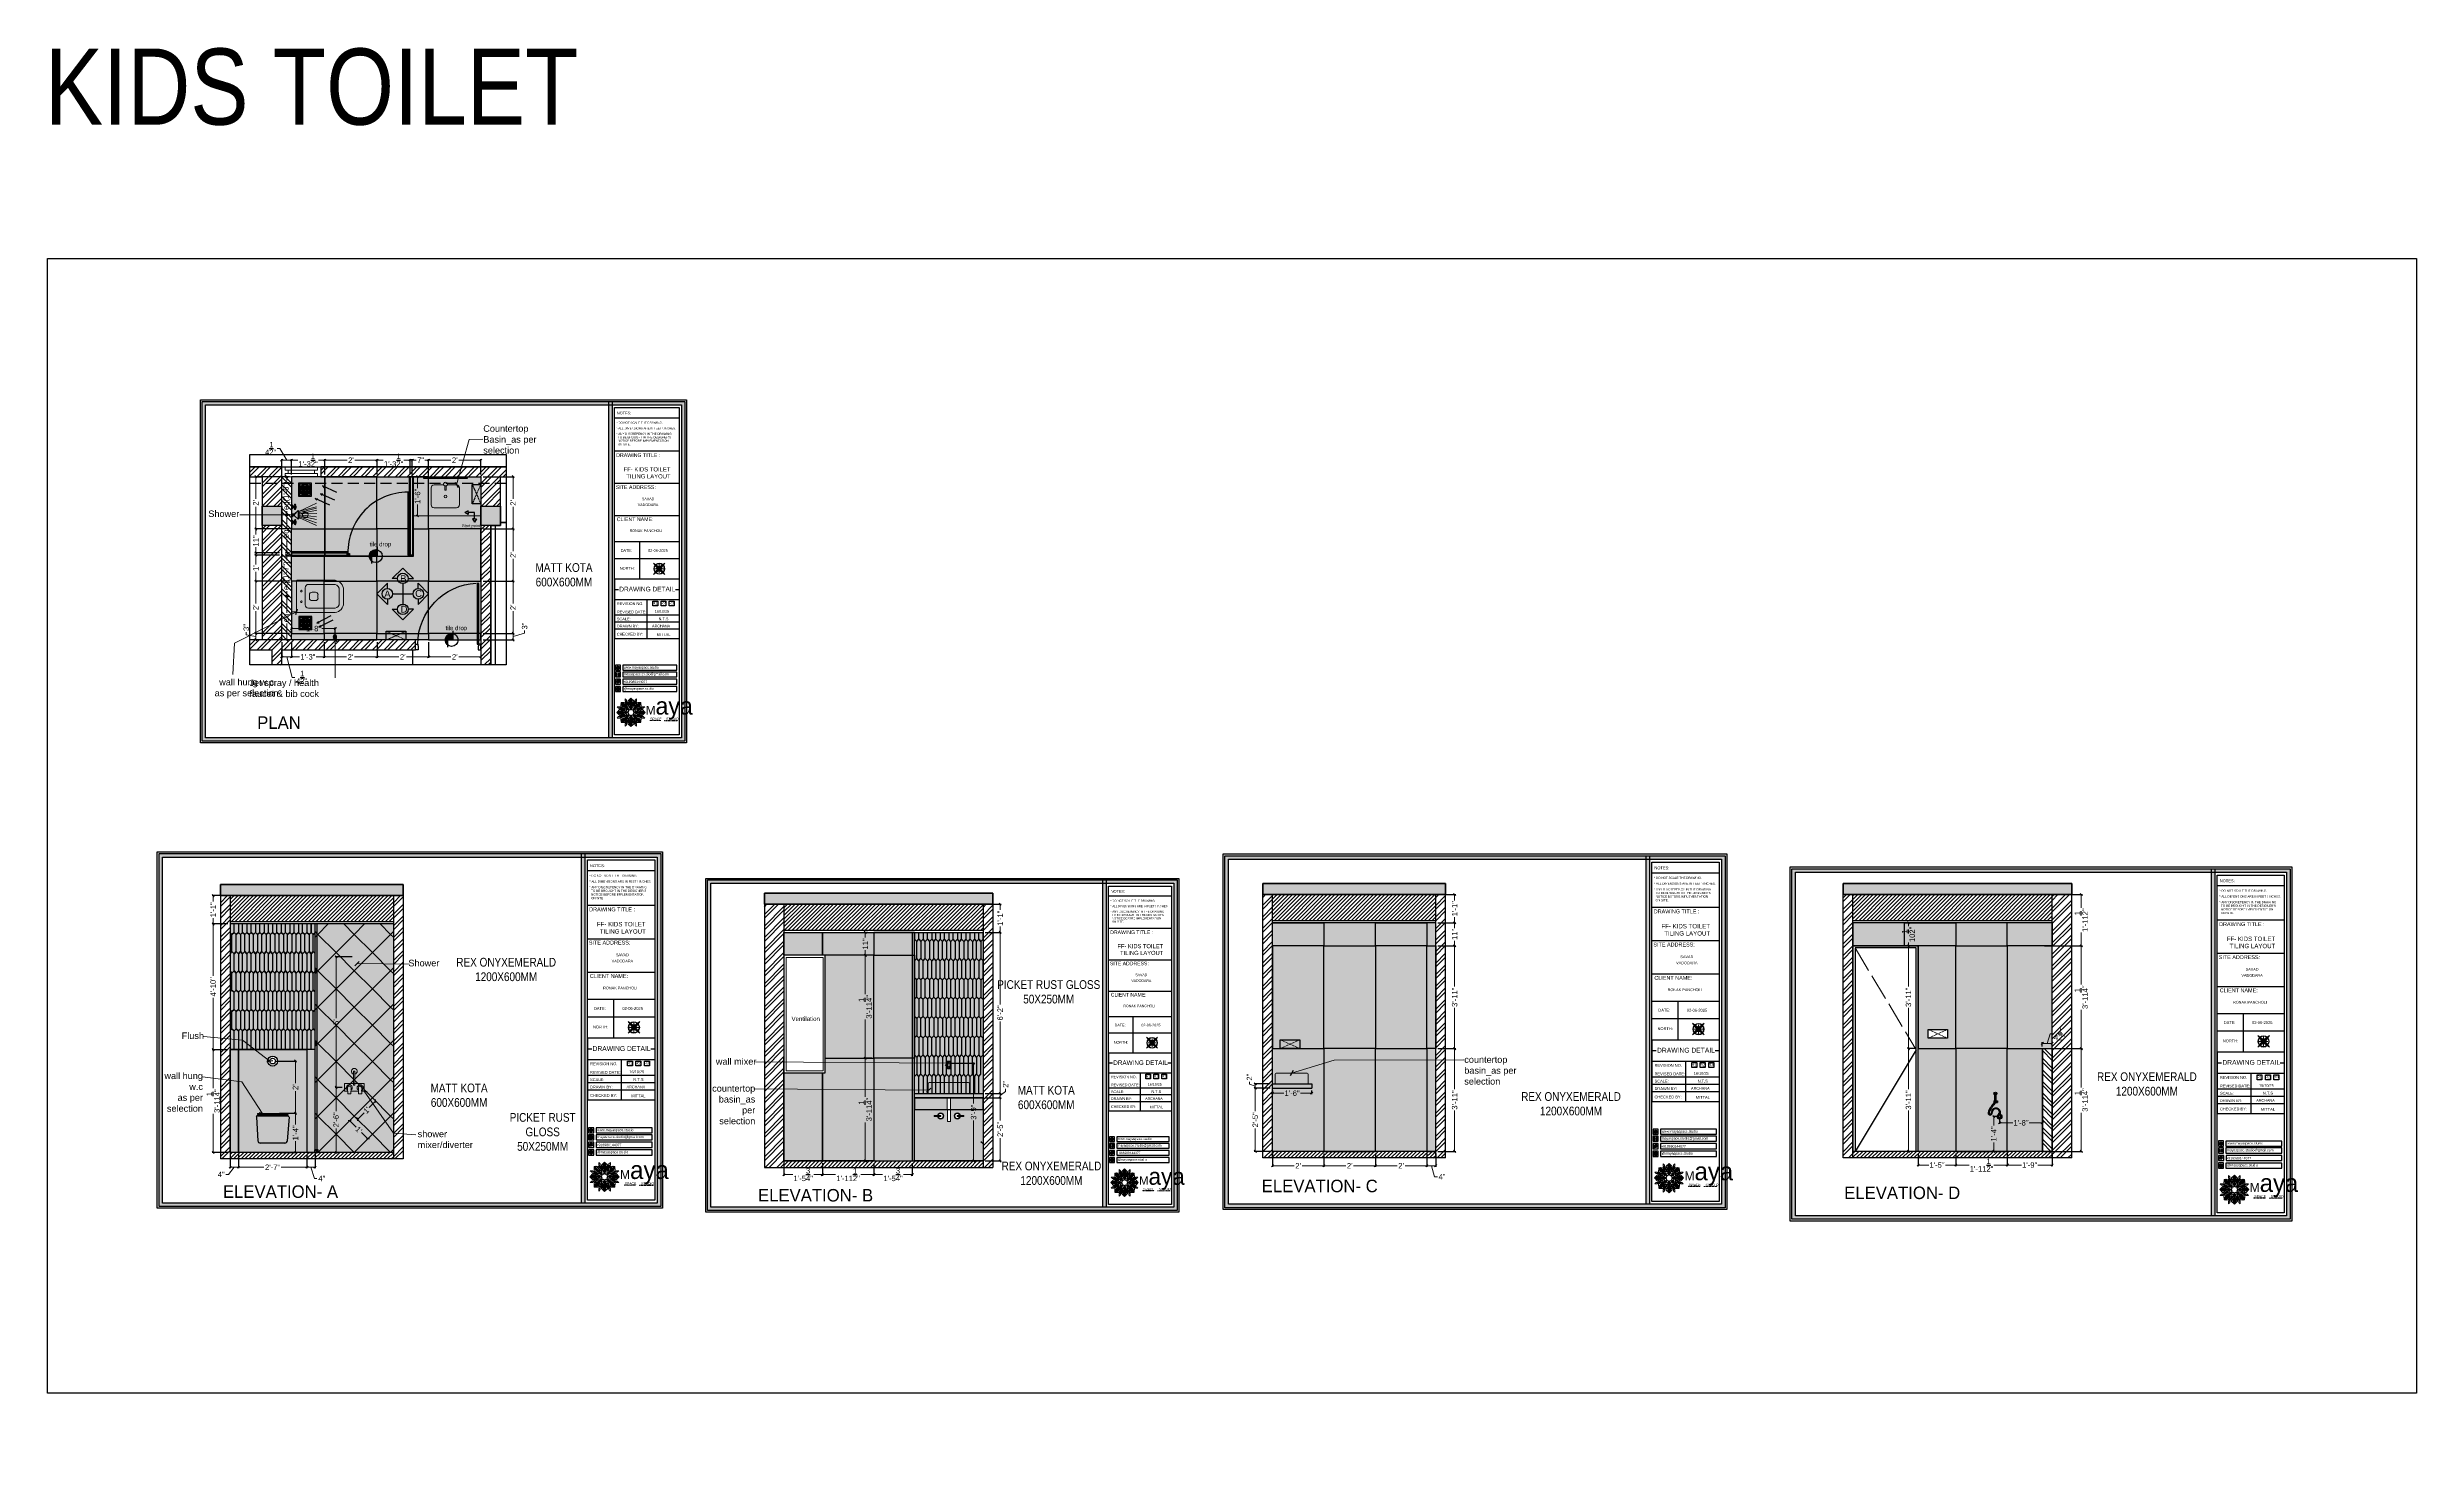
# Model space of a CAD drawing. Header units: millimetres. Extents: x 56222 to 3066687, y -650199 to -121287.
# Drawn here: x 148903 to 149992, y -183664 to -183020 of the extents above; entities that cross this region are included whole.
import ezdxf
from ezdxf.enums import TextEntityAlignment as Align

# ---------------------------------------------------------------- set-up
doc = ezdxf.new("R2010")
doc.units = ezdxf.units.MM
doc.header["$MEASUREMENT"] = 0
doc.header["$PDMODE"] = 35
for name, pattern in [('ACAD_ISO02W100', [15, 12, -3]), ('DASHED', [0.75, 0.5, -0.25]), ('DASHED2', [0.375, 0.25, -0.125]), ('DASHEDX2', [1.5, 1, -0.5]), ('HIDDEN', [0.375, 0.25, -0.125])]:
    doc.linetypes.add(name, pattern=pattern)
doc.layers.get('Defpoints').update_dxf_attribs({"color": 220})
for name, color, linetype in [('AR DOOR', 40, 'Continuous'), ('AR ELE-5', 134, 'Continuous'), ('AR HATCH-7', 7, 'Continuous'), ('SANIT', 232, 'Continuous'), ('str coll', 6, 'Continuous'), ('WC-DET', 8, 'Continuous'), ('WIN', 250, 'Continuous')]:
    doc.layers.add(name, color=color, linetype=linetype)
for name, color, linetype, lineweight in [('BEAM', 160, 'HIDDEN', 25), ('COLUMN', 1, 'Continuous', 30), ('dim05', 1, 'Continuous', 13), ('Dimension', 10, 'DASHEDX2', 20), ('DIMENSIONS', 164, 'Continuous', 9), ('el', 7, 'Continuous', 20), ('ELEC-wires', 1, 'DASHED2', 13), ('ELEC.', 5, 'Continuous', 20), ('Electrical', 84, 'Continuous', 30), ('ELEVATION', 250, 'Continuous', 9), ('FIRST FLOOR', 7, 'Continuous', 9), ('FIRST FLOOR ( DW_RAIL )', 7, 'Continuous', 9), ('FIRST FLOOR ( TEXT )', 7, 'Continuous', 9), ('FIRST FLOOR_( PLine )_', 251, 'Continuous', 30), ('Flooring', 253, 'Continuous', 30), ('FURNITURE', 32, 'Continuous', 9), ('HACHA', 253, 'Continuous', 5), ('INT-MISCELLENOUS', 250, 'Continuous', 0), ('LABALLING', 1, 'Continuous', 25), ('NAME PLATE', 7, 'Continuous', 25), ('sec. mark', 5, 'Continuous', 25), ('SECOND FLOOR ( TEXT )', 7, 'Continuous', 9), ('SECTION ( HATCH  )', 252, 'Continuous', 9), ('Text', 7, 'Continuous', 15), ('title block', 7, 'Continuous', 9), ('UTILITY', 48, 'Continuous', 9), ('wall', 7, 'Continuous', 30), ('XX~SLAB ( BEAM )~ ( DIM )', 7, 'Continuous', 9)]:
    doc.layers.add(name, color=color, linetype=linetype, lineweight=lineweight)
doc.layers.add('hatch', color=253, linetype='Continuous', lineweight=0, transparency=0.4)
doc.layers.add('XX~SLAB ( PLINE )', color=251, linetype='Continuous', plot=False)
doc.styles.add('Aerial', font='arial.ttf')
doc.styles.add('Arial', font='arial.ttf')
doc.styles.add("Cn_BT_0'-0", font='swissc.ttf')
doc.styles.add('Cn_BT_9 ( BOLD )', font='swisscb.ttf', dxfattribs={"height": 9})
doc.styles.add('DATE', font='swissc.ttf', dxfattribs={"height": 6.75})
doc.styles.add('KATHA', font='swissc.ttf')
doc.styles.get("Standard").update_dxf_attribs({"font": 'arial.ttf', "height": 6})
doc.dimstyles.new('ISO-25', dxfattribs={"dimtxt": 2.5, "dimasz": 1, "dimexe": 0.5, "dimexo": 1, "dimtad": 0, "dimdec": 1, "dimlunit": 4, "dimtxsty": 'Standard', "dimblk": 'OBLIQUE', "dimcen": 2.5, "dimclrd": 1, "dimclre": 1, "dimclrt": 5, "dimadec": 0, "dimazin": 0, "dimtfac": 1, "dimtdec": 1, "dimtmove": 0, "dimatfit": 3, "dimfxl": 1, "dimlwd": -1, "dimarcsym": 0})
doc.dimstyles.new('NEW ', dxfattribs={"dimtxt": 3, "dimasz": 2, "dimexe": 1, "dimexo": 1, "dimgap": 0.089996, "dimtad": 0, "dimtoh": 1, "dimzin": 3, "dimdsep": 46, "dimlunit": 4, "dimtxsty": 'Aerial', "dimblk": 'OBLIQUE', "dimcen": 0.089996, "dimdle": 1, "dimclrd": 252, "dimclre": 252, "dimclrt": 7, "dimadec": 0, "dimazin": 1, "dimtfac": 1, "dimtdec": 0, "dimtofl": 0, "dimtmove": 1, "dimatfit": 3, "dimldrblk": 'OBLIQUE', "dimfxl": 1, "dimtolj": 1, "dimtzin": 0, "dimlwd": 5, "dimlwe": 5, "dimarcsym": 0})
pattern_1 = [(45, (3535.1958, -5340.1823), (-0.8838834765, 0.8838834765), [])]
pattern_2 = [(45, (4196.2124, -5340.1823), (-0.8838834765, 0.8838834765), [])]
pattern_3 = [(45, (-4154.445, -2315.741), (-2.65165043, 2.65165043), []), (45, (-4152.677, -2315.741), (-2.65165043, 2.65165043), [])]
pattern_4 = [(45, (3449.8565, -5344.5564), (-0.8838834765, 0.8838834765), [])]

# ---------------------------------------------------------------- blocks, each defined once
blk = doc.blocks.new('FSFSF')
at = {"color": 42, "lineweight": 5, "true_color": 0xe0ac11}
for p, q in [((28600, 143.5), (28600, 140.2)), ((28602.1, 141.4), (28600, 143.5)), ((28606.5, 133.8), (28600, 140.2)), ((28602.1, 141.4), (28602.1, 132)), ((28603.9, 139.7), (28608.6, 144.1)), ((28603.9, 126.6), (28603.9, 139.7)), ((28603.9, 139.7), (28608.6, 133)), ((28607.9, 142.2), (28606.6, 142.2)), ((28606.6, 142.2), (28606.6, 135.8)), ((28607.9, 142.2), (28608.6, 142.8)), ((28607.9, 142.2), (28607.9, 126.6)), ((28613.3, 139.7), (28608.6, 144.1)), ((28609.3, 142.2), (28608.6, 142.8)), ((28613.3, 139.7), (28608.6, 133)), ((28609.3, 142.2), (28609.3, 126.6)), ((28609.3, 142.2), (28610.6, 142.2)), ((28610.6, 142.2), (28610.6, 135.8)), ((28610.7, 133.8), (28617.1, 140.2)), ((28613.3, 126.6), (28613.3, 139.7)), ((28615, 141.4), (28617.1, 143.5)), ((28615, 141.4), (28615, 132)), ((28617.1, 143.5), (28617.1, 140.2)), ((28591.6, 127.4), (28587.2, 122.7)), ((28591.6, 117.9), (28587.2, 122.7)), ((28587.7, 131.2), (28591.1, 131.2)), ((28589.8, 129.1), (28587.7, 131.2)), ((28589.8, 116.2), (28587.7, 114.1)), ((28587.7, 114.1), (28591.1, 114.1)), ((28589, 123.3), (28588.4, 122.7)), ((28589, 122), (28588.4, 122.7)), ((28589, 123.3), (28589, 124.7)), ((28589, 124.7), (28595.4, 124.7)), ((28589, 123.3), (28604.7, 123.3)), ((28589, 122), (28604.7, 122)), ((28589, 122), (28589, 120.7)), ((28589, 120.7), (28595.4, 120.7)), ((28589.8, 129.1), (28599.3, 129.1)), ((28589.8, 116.2), (28599.3, 116.2)), ((28597.5, 124.8), (28591.1, 131.2)), ((28597.5, 120.5), (28591.1, 114.1)), ((28604.7, 127.4), (28591.6, 127.4)), ((28591.6, 127.4), (28598.2, 122.7)), ((28591.6, 117.9), (28598.2, 122.7)), ((28604.7, 117.9), (28591.6, 117.9)), ((28593.2, 131.5), (28593.5, 137.7)), ((28593.2, 131.5), (28601.7, 122.7)), ((28601.2, 130.2), (28593.2, 131.5)), ((28593.2, 113.9), (28601.7, 122.7)), ((28601.2, 115.1), (28593.2, 113.9)), ((28593.2, 113.9), (28593.5, 107.6)), ((28593.4, 135), (28594.6, 136.1)), ((28593.4, 135), (28597.6, 130.8)), ((28593.4, 110.3), (28597.6, 114.5)), ((28593.4, 110.3), (28594.6, 109.2)), ((28599.8, 138.1), (28593.5, 137.7)), ((28599.8, 107.2), (28593.5, 107.5)), ((28595.1, 136.7), (28594.5, 136.7)), ((28595.1, 108.5), (28594.5, 108.5)), ((28594.6, 136.1), (28594.6, 136.7)), ((28605.2, 125), (28594.6, 136.1)), ((28605.2, 120.4), (28594.6, 109.2)), ((28594.6, 109.2), (28594.6, 108.6)), ((28596.2, 137.9), (28595.1, 136.7)), ((28606.3, 126.1), (28595.1, 136.7)), ((28606.3, 119.1), (28595.1, 108.5)), ((28596.2, 107.4), (28595.1, 108.5)), ((28596.2, 137.9), (28600.5, 133.6)), ((28596.2, 107.4), (28600.5, 111.6)), ((28597.5, 124.8), (28599.3, 126.5)), ((28597.5, 120.5), (28599.3, 118.8)), ((28602.1, 125.4), (28598.2, 122.7)), ((28602.1, 119.9), (28598.2, 122.7)), ((28599.3, 126.5), (28599.3, 129.1)), ((28599.3, 118.8), (28599.3, 116.2)), ((28599.8, 138.1), (28608.6, 129.6)), ((28601, 130), (28599.8, 138.1)), ((28599.8, 107.2), (28608.6, 115.7)), ((28601, 115.2), (28599.8, 107.2)), ((28606.5, 111.5), (28600, 105.1)), ((28600, 101.7), (28600, 105.1)), ((28605.9, 129.2), (28601, 130)), ((28605.9, 116), (28601, 115.2)), ((28602.1, 125.4), (28601.2, 130.2)), ((28602.1, 119.9), (28601.2, 115.1)), ((28602.3, 123.3), (28601.7, 122.7)), ((28602.3, 122), (28601.7, 122.7)), ((28604.7, 132), (28602.1, 132)), ((28602.1, 103.8), (28602.1, 113.3)), ((28604.7, 113.3), (28602.1, 113.3)), ((28602.3, 123.3), (28603, 122.7)), ((28602.3, 122), (28603, 122.7)), ((28605.2, 125), (28603, 122.7)), ((28605.2, 120.4), (28603, 122.7)), ((28603.7, 126.5), (28603.7, 127.4)), ((28604.7, 126.5), (28603.7, 126.5)), ((28604.7, 118.8), (28603.7, 118.8)), ((28603.7, 118.8), (28603.7, 117.9)), ((28604.7, 127.6), (28603.9, 127.6)), ((28607.9, 126.6), (28603.9, 126.6)), ((28607.9, 118.6), (28603.9, 118.6)), ((28603.9, 118.6), (28603.9, 105.5)), ((28604.7, 117.7), (28603.9, 117.7)), ((28603.9, 105.5), (28608.6, 112.2)), ((28603.9, 105.5), (28608.6, 101.1)), ((28606.5, 133.8), (28604.7, 132)), ((28604.7, 126.6), (28604.7, 127.6)), ((28604.7, 123.3), (28604.7, 127.4)), ((28604.7, 122), (28604.7, 117.9)), ((28604.7, 118.6), (28604.7, 117.7)), ((28606.5, 111.5), (28604.7, 113.3)), ((28605.9, 129.2), (28608.6, 133)), ((28605.9, 116), (28608.6, 112.2)), ((28606.3, 126.1), (28608.6, 128.3)), ((28606.3, 119.1), (28608.6, 117)), ((28606.6, 103), (28606.6, 109.4)), ((28607.9, 128.9), (28608.6, 129.6)), ((28607.9, 128.9), (28608.6, 128.3)), ((28607.9, 103), (28607.9, 118.6)), ((28607.9, 116.3), (28608.6, 117)), ((28607.9, 116.3), (28608.6, 115.7)), ((28617.4, 138.1), (28608.6, 129.6)), ((28611.3, 129.2), (28608.6, 133)), ((28609.3, 128.9), (28608.6, 129.6)), ((28609.3, 128.9), (28608.6, 128.3)), ((28610.9, 126.1), (28608.6, 128.3)), ((28610.9, 119.1), (28608.6, 117)), ((28609.3, 116.3), (28608.6, 117)), ((28609.3, 116.3), (28608.6, 115.7)), ((28611.3, 116), (28608.6, 112.2)), ((28617.4, 107.2), (28608.6, 115.7)), ((28613.3, 105.5), (28608.6, 112.2)), ((28613.3, 105.5), (28608.6, 101.1)), ((28609.3, 126.6), (28613.3, 126.6)), ((28609.3, 118.6), (28613.3, 118.6)), ((28609.3, 103), (28609.3, 118.6)), ((28610.6, 103), (28610.6, 109.4)), ((28610.7, 133.8), (28612.4, 132)), ((28610.7, 111.5), (28612.4, 113.3)), ((28610.7, 111.5), (28617.1, 105.1)), ((28610.9, 126.1), (28622, 136.7)), ((28610.9, 119.1), (28622, 108.5)), ((28611.3, 129.2), (28616.1, 130)), ((28611.3, 116), (28616.1, 115.2)), ((28612, 125), (28622.6, 136.1)), ((28612, 125), (28614.2, 122.7)), ((28612, 120.4), (28614.2, 122.7)), ((28612, 120.4), (28622.6, 109.2)), ((28612.4, 132), (28615, 132)), ((28612.4, 113.3), (28615, 113.3)), ((28612.5, 126.6), (28612.5, 127.6)), ((28612.5, 127.6), (28613.3, 127.6)), ((28612.5, 123.3), (28612.5, 127.4)), ((28612.5, 127.4), (28625.6, 127.4)), ((28612.5, 126.5), (28613.5, 126.5)), ((28628.2, 123.3), (28612.5, 123.3)), ((28612.5, 122), (28612.5, 117.9)), ((28628.2, 122), (28612.5, 122)), ((28612.5, 118.8), (28613.5, 118.8)), ((28612.5, 118.6), (28612.5, 117.7)), ((28612.5, 117.9), (28625.6, 117.9)), ((28612.5, 117.7), (28613.3, 117.7)), ((28613.3, 118.6), (28613.3, 105.5)), ((28613.5, 126.5), (28613.5, 127.4)), ((28613.5, 118.8), (28613.5, 117.9)), ((28614.9, 123.3), (28614.2, 122.7)), ((28614.9, 122), (28614.2, 122.7)), ((28614.9, 123.3), (28615.5, 122.7)), ((28614.9, 122), (28615.5, 122.7)), ((28615, 103.8), (28615, 113.3)), ((28615.1, 125.4), (28615.9, 130.2)), ((28615.1, 125.4), (28619, 122.7)), ((28615.1, 119.9), (28619, 122.7)), ((28615.1, 119.9), (28615.9, 115.1)), ((28624, 131.5), (28615.5, 122.7)), ((28624, 113.9), (28615.5, 122.7)), ((28615.9, 130.2), (28624, 131.5)), ((28615.9, 115.1), (28624, 113.9)), ((28616.1, 130), (28617.4, 138.1)), ((28616.1, 115.2), (28617.4, 107.2)), ((28620.9, 137.9), (28616.7, 133.6)), ((28620.9, 107.4), (28616.7, 111.6)), ((28617.1, 101.7), (28617.1, 105.1)), ((28617.4, 138.1), (28623.6, 137.7)), ((28617.4, 107.2), (28623.6, 107.5)), ((28627.3, 129.1), (28617.9, 129.1)), ((28617.9, 126.5), (28617.9, 129.1)), ((28619.7, 124.8), (28617.9, 126.5)), ((28619.7, 120.5), (28617.9, 118.8)), ((28617.9, 118.8), (28617.9, 116.2)), ((28627.3, 116.2), (28617.9, 116.2)), ((28625.6, 127.4), (28619, 122.7)), ((28625.6, 117.9), (28619, 122.7)), ((28623.8, 135), (28619.6, 130.8)), ((28623.8, 110.3), (28619.6, 114.5)), ((28619.7, 124.8), (28626.1, 131.2)), ((28619.7, 120.5), (28626.1, 114.1)), ((28620.9, 137.9), (28622, 136.7)), ((28620.9, 107.4), (28622, 108.5)), ((28628.2, 124.7), (28621.8, 124.7)), ((28628.2, 120.7), (28621.8, 120.7)), ((28622, 136.7), (28622.6, 136.7)), ((28622, 108.5), (28622.6, 108.5)), ((28622.6, 136.1), (28622.6, 136.7)), ((28623.8, 135), (28622.6, 136.1)), ((28623.8, 110.3), (28622.6, 109.2)), ((28622.6, 109.2), (28622.6, 108.6)), ((28624, 131.5), (28623.6, 137.7)), ((28624, 113.9), (28623.6, 107.6)), ((28625.6, 127.4), (28630, 122.7)), ((28625.6, 117.9), (28630, 122.7)), ((28629.5, 131.2), (28626.1, 131.2)), ((28629.5, 114.1), (28626.1, 114.1)), ((28627.3, 129.1), (28629.5, 131.2)), ((28627.3, 116.2), (28629.5, 114.1)), ((28628.2, 123.3), (28628.2, 124.7)), ((28628.2, 123.3), (28628.8, 122.7)), ((28628.2, 122), (28628.8, 122.7)), ((28628.2, 122), (28628.2, 120.7)), ((28602.1, 103.8), (28600, 101.7)), ((28607.9, 103), (28606.6, 103)), ((28607.9, 103), (28608.6, 102.4)), ((28609.3, 103), (28608.6, 102.4)), ((28609.3, 103), (28610.6, 103)), ((28615, 103.8), (28617.1, 101.7))]:
    blk.add_line(p, q, dxfattribs=at)
blk = doc.blocks.new('hgwg')
at = {"layer": 'Dimension', "true_color": 0xd39e00}
h = blk.add_hatch(color=42, dxfattribs=at)
h.dxf.hatch_style = 1
h.paths.add_polyline_path([(27505.7, 45.1), (27494.3, 45.1), (27494.3, 44.9), (27505.7, 44.9)])
h = blk.add_hatch(color=42, dxfattribs=at)
h.dxf.hatch_style = 1
h.paths.add_polyline_path([(27523.3, 44.9), (27509.7, 44.9), (27509.7, 44.8), (27523.3, 44.8)])
at = {"layer": 'Dimension', "color": 42, "true_color": 0xd39e00}
for p, q in [((27494.3, 45.1), (27505.7, 45.1)), ((27494.3, 44.9), (27494.3, 45.1)), ((27494.3, 44.9), (27505.7, 44.9)), ((27505.7, 45.1), (27505.7, 44.9)), ((27509.7, 44.9), (27523.3, 44.9)), ((27509.7, 44.9), (27509.7, 44.8)), ((27509.7, 44.8), (27523.3, 44.8)), ((27523.3, 44.8), (27523.3, 44.9))]:
    blk.add_line(p, q, dxfattribs=at)
at = {"layer": 'Dimension', "color": 42, "true_color": 0xd39e00, "attachment_point": 1}
for s, width, insert, char_height in [('{\\fCinzel|b0|i0|c0|p2;\\H1.5x;M\\fAmsterdam One|b0|i0|c0|p2;\\H2x;aya}', 85.328, (27490.2, 69.2), 6), ('{\\fCinzel|b0|i0|c0|p2;SPACE     STUDIO}', 66.129, (27494.8, 47.9), 2.5)]:
    blk.add_mtext_dynamic_manual_height_columns(s, width=width, gutter_width=30, heights=[0], dxfattribs=dict(at, insert=insert, char_height=char_height))
blk = doc.blocks.new('QEGW4TG')
at = {"layer": 'Dimension', "true_color": 0x000000}
h = blk.add_hatch(color=18, dxfattribs=at)
h.dxf.hatch_style = 1
h.paths.add_polyline_path([(2.7, 1.9, 0.170513), (2.9, 2, 0.190337), (3.1, 2.2, 0.316231), (3.1, 2.3), (2.8, 2.4, 0.273721), (2.7, 2.3, 0.040749), (2.6, 2.3, -0.441282), (2.5, 2.2, -0.11828), (2.1, 2.6, -0.441282), (2.1, 2.7, 0.040749), (2.1, 2.8, 0.290083), (2.1, 2.9), (2, 3.2, 0.316231), (1.9, 3.2, 0.190337), (1.7, 3, 0.170513), (1.7, 2.7, 0.252784)], flags=0)
h.paths.add_polyline_path([(1.2, 2), (1, 1.3, 0.550912), (1.1, 1.2), (1.8, 1.4, 6.344125)])
h.paths.add_polyline_path([(1.8, 1.7), (1.4, 1.6), (1.5, 2, -9.071339)], flags=16)
h.paths.add_polyline_path([(3.1, 2.2, -0.17811), (2.9, 2, -0.170513), (2.7, 1.9, -0.252784), (1.7, 2.7, -0.170513), (1.7, 3, -0.17811), (1.9, 3.2, -0.370089), (2, 3.2), (2.1, 2.9, -0.307185), (2.1, 2.8, -0.041087), (2.1, 2.7, 0.321676), (2.1, 2.7, 0.126524), (2.6, 2.2, 0.312216), (2.6, 2.3, -0.041087), (2.7, 2.3, -0.290673), (2.8, 2.4), (3.1, 2.3, -0.370089)], flags=0)
h = blk.add_hatch(color=18, dxfattribs=at)
h.dxf.hatch_style = 1
h.paths.add_polyline_path([(2.8, 2.4, 0.273721), (2.7, 2.3, 0.040749), (2.6, 2.3, -0.441282), (2.5, 2.2, -0.11828), (2.1, 2.6, -0.441282), (2.1, 2.7, 0.040749), (2.1, 2.8, 0.290083), (2.1, 2.9), (2, 3.2, 0.316231), (1.9, 3.2, 0.190337), (1.7, 3, 0.170513), (1.7, 2.7, 0.252784), (2.7, 1.9, 0.170513), (2.9, 2, 0.190337), (3.1, 2.2, 0.316231), (3.1, 2.3)])
for p, q in [((1.2, 2), (1, 1.3)), ((1.1, 1.2), (1.8, 1.4)), ((1.5, 2), (1.4, 1.6)), ((1.4, 1.6), (1.8, 1.7)), ((2, 3.2), (2.1, 2.9)), ((3.1, 2.3), (2.8, 2.4))]:
    blk.add_line(p, q)
blk.add_lwpolyline([(0, 0), (4.7, 0), (4.7, 4.7), (0, 4.7)], close=True)
for centre, radius, start, end in [((1.1, 1.3), 0.0598, 164.8483, 282.1458), ((2.4, 2.6), 1.34, 241.4727, 205.6422), ((2.4, 2.6), 1.04, 235.9962, 210.8333), ((2.1, 2.9), 0.364, 118.9685, 159.3648), ((2.1, 2.9), 0.39, 159.7007, 198.4072), ((3, 3.2), 1.33, 201.4218, 258.1669), ((1.9, 3.1), 0.0896, 41.8985, 123.1344), ((2.1, 2.7), 0.066, 135.9932, 224.8892), ((2, 2.9), 0.104, 320.3924, 28.6971), ((1.7, 3.2), 0.586, 312.4617, 321.8728), ((3.1, 3.4), 1.31, 216.5455, 243.5279), ((2.6, 2.3), 0.066, 234.2482, 323.1441), ((3.1, 1.9), 0.586, 137.2645, 146.6756), ((2.8, 2.3), 0.104, 70.4402, 138.745), ((2.8, 2.3), 0.39, 260.7301, 299.4366), ((2.8, 2.3), 0.364, 299.7725, 340.1688), ((3, 2.2), 0.0896, 336.0029, 57.2388)]:
    blk.add_arc(centre, radius, start, end)
blk = doc.blocks.new('ASGERG')
at = {"layer": 'Dimension', "true_color": 0x000000}
h = blk.add_hatch(color=18, dxfattribs=at)
h.dxf.hatch_style = 1
h.paths.add_polyline_path([(1, 1.7, 0.353872), (1.7, 1), (3, 1, 0.353872), (3.7, 1.7), (3.7, 3, 0.353872), (3, 3.7), (1.7, 3.7, 0.353872), (1, 3)])
h.paths.add_polyline_path([(1.3, 3, -0.353872), (1.7, 3.4), (2.9, 3.4, -0.353872), (3.4, 3), (3.4, 1.7, -0.353872), (2.9, 1.3), (1.7, 1.3, -0.353872), (1.3, 1.7)], flags=16)
h.paths.add_polyline_path([(3, 2.3, -1), (1.6, 2.3, -1)], flags=0)
h.paths.add_polyline_path([(2.7, 2.3, -1), (1.9, 2.3, -1)], flags=0)
h.paths.add_polyline_path([(2.9, 3, -1), (3.2, 3, -1)], flags=0)
h.paths.add_polyline_path([(1.6, 2.3, 1), (3, 2.3, 1)], flags=0)
h = blk.add_hatch(color=18, dxfattribs=at)
h.dxf.hatch_style = 1
h.paths.add_polyline_path([(1.6, 2.3, 1), (3, 2.3, 1)])
h.paths.add_polyline_path([(2.7, 2.3, -1), (1.9, 2.3, -1)], flags=16)
h = blk.add_hatch(color=18, dxfattribs=at)
h.dxf.hatch_style = 1
h.paths.add_polyline_path([(3.2, 3, 1), (2.9, 3, 1)])
for p, q in [((1, 3), (1, 1.7)), ((1.3, 3), (1.3, 1.7)), ((1.7, 3.7), (3, 3.7)), ((2.9, 3.4), (1.7, 3.4)), ((2.9, 1.3), (1.7, 1.3)), ((1.7, 1), (3, 1)), ((3.4, 3), (3.4, 1.7)), ((3.7, 3), (3.7, 1.7))]:
    blk.add_line(p, q)
blk.add_lwpolyline([(0, 0), (4.7, 0), (4.7, 4.7), (0, 4.7)], close=True)
for centre, radius in [((2.3, 2.3), 0.694), ((2.3, 2.3), 0.414), ((3, 3), 0.168)]:
    blk.add_circle(centre, radius)
for centre, radius, start, end in [((1.8, 2.9), 0.778, 94.8631, 172.8127), ((1.8, 1.8), 0.778, 187.1873, 265.1369), ((1.8, 2.9), 0.491, 94.8631, 172.8127), ((1.8, 1.8), 0.491, 187.1873, 265.1369), ((2.9, 2.9), 0.491, 7.1873, 85.1369), ((2.9, 1.8), 0.491, 274.8631, 352.8127), ((2.9, 2.9), 0.778, 7.1873, 85.1369), ((2.9, 1.8), 0.778, 274.8631, 352.8127)]:
    blk.add_arc(centre, radius, start, end)
blk = doc.blocks.new('ETYETE')
at = {"layer": 'Dimension', "true_color": 0x000000}
h = blk.add_hatch(color=18, dxfattribs=at)
h.dxf.hatch_style = 1
h.paths.add_polyline_path([(3.8, 1.1, 0.414214), (4.1, 1.5), (4.1, 3.3, 0.414214), (3.8, 3.7), (0.9, 3.7, 0.414214), (0.6, 3.3), (0.6, 1.5, 0.414214), (0.9, 1.1)])
h.paths.add_polyline_path([(2.6, 2.2), (3.9, 1.3, -0.198912), (3.8, 1.3), (0.9, 1.3, -0.198912), (0.8, 1.3), (2.1, 2.2), (2.3, 2)], flags=16)
h.paths.add_polyline_path([(2.3, 2.2), (0.9, 3.5, -0.028783), (0.9, 3.5), (3.8, 3.5, -0.028783), (3.8, 3.5)], flags=16)
h.paths.add_polyline_path([(2.7, 2.3), (3.9, 3.5, -0.202482), (4, 3.3), (4, 1.5, -0.043076), (4, 1.5)], flags=16)
h.paths.add_polyline_path([(2, 2.3), (0.7, 1.5, -0.043076), (0.7, 1.5), (0.7, 3.3, -0.202482), (0.8, 3.5)], flags=16)
blk.add_lwpolyline([(0, 0), (4.7, 0), (4.7, 4.7), (0, 4.7)], close=True)
at = {"layer": 'Dimension', "color": 18, "true_color": 0x000000}
for p, q in [((0.6, 3.3), (0.6, 1.5)), ((0.7, 3.3), (0.7, 1.5)), ((0.7, 1.5), (2, 2.3)), ((0.8, 3.5), (2, 2.3)), ((0.8, 1.3), (2.1, 2.2)), ((0.9, 3.7), (3.8, 3.7)), ((0.9, 3.5), (3.8, 3.5)), ((0.9, 3.5), (2.3, 2.2)), ((0.9, 1.3), (3.8, 1.3)), ((0.9, 1.1), (3.8, 1.1)), ((2.1, 2.2), (2.3, 2)), ((2.3, 2.2), (3.8, 3.5)), ((2.3, 2), (2.6, 2.2)), ((3.9, 1.3), (2.6, 2.2)), ((2.7, 2.3), (3.9, 3.5)), ((4, 1.5), (2.7, 2.3)), ((4, 3.3), (4, 1.5)), ((4.1, 3.3), (4.1, 1.5))]:
    blk.add_line(p, q, dxfattribs=at)
for centre, radius, start, end in [((0.9, 3.3), 0.358, 90, 180), ((0.9, 1.5), 0.358, 180, 270), ((0.9, 3.3), 0.224, 134.2136, 180), ((0.9, 1.5), 0.224, 180, 189.8662), ((0.9, 1.5), 0.224, 225, 270), ((0.9, 3.3), 0.224, 90, 96.5948), ((3.8, 3.3), 0.358, 0, 90), ((3.8, 3.3), 0.224, 83.4052, 90), ((3.8, 1.5), 0.358, 270, 0), ((3.8, 1.5), 0.224, 270, 315), ((3.8, 3.3), 0.224, 0, 45.7864), ((3.8, 1.5), 0.224, 350.1338, 0)]:
    blk.add_arc(centre, radius, start, end, dxfattribs=at)
blk = doc.blocks.new('DTGWEGEARG')
at = {"layer": 'Dimension', "true_color": 0x000000}
h = blk.add_hatch(color=18, dxfattribs=at)
h.dxf.hatch_style = 1
h.paths.add_polyline_path([(3.8, 2.3, 1), (0.8, 2.3, 1)])
h.paths.add_polyline_path([(2.5, 1, 0.105795), (3, 1.6, -0.055205), (3.3, 1.4, -0.169822)], flags=16)
h.paths.add_polyline_path([(2.4, 1.1), (2.4, 1.7, -0.058279), (2.8, 1.6, -0.103353)], flags=16)
h.paths.add_polyline_path([(2.3, 1.1, -0.101741), (1.9, 1.6, -0.057171), (2.3, 1.7)], flags=16)
h.paths.add_polyline_path([(2.2, 1, -0.169822), (1.4, 1.4, -0.055205), (1.7, 1.6, 0.105795)], flags=16)
h.paths.add_polyline_path([(3, 1.7, 0.081336), (3.1, 2.3), (3.7, 2.3, -0.152069), (3.4, 1.5, 0.05687)], flags=16)
h.paths.add_polyline_path([(2.9, 1.8, 0.061945), (2.4, 1.8), (2.4, 2.3), (3, 2.3, -0.081344)], flags=16)
h.paths.add_polyline_path([(2.3, 1.8, 0.060923), (1.8, 1.8, -0.081344), (1.7, 2.3), (2.3, 2.3)], flags=16)
h.paths.add_polyline_path([(1.7, 1.7, 0.05687), (1.3, 1.5, -0.152069), (1, 2.3), (1.5, 2.3, 0.081336)], flags=16)
h.paths.add_polyline_path([(2.4, 2.4), (2.4, 2.8, 0.061945), (2.9, 2.9, -0.080009), (3, 2.4)], flags=16)
h.paths.add_polyline_path([(3.1, 2.4, 0.080116), (3, 3, 0.05687), (3.4, 3.2, 0.028258), (3.3, 3.3, -0.055205), (3, 3.1, 0.105795), (2.5, 3.7, -0.36029), (3.7, 2.4)], flags=16)
h.paths.add_polyline_path([(2.3, 2.4), (1.7, 2.4, -0.080009), (1.8, 2.9, 0.060923), (2.3, 2.8)], flags=16)
h.paths.add_polyline_path([(1.5, 2.4), (1, 2.4, -0.150466), (1.3, 3.2, 0.05687), (1.7, 3, 0.080116)], flags=16)
h.paths.add_polyline_path([(2.4, 3), (2.4, 3.6, -0.103353), (2.8, 3, -0.058279)], flags=16)
h.paths.add_polyline_path([(2.3, 3, -0.057171), (1.9, 3, -0.101741), (2.3, 3.5)], flags=16)
h.paths.add_polyline_path([(1.7, 3.1, -0.055205), (1.4, 3.3, -0.169822), (2.2, 3.7, 0.105795)], flags=16)
blk.add_lwpolyline([(0, 0), (4.7, 0), (4.7, 4.7), (0, 4.7)], close=True)
at = {"layer": 'Dimension', "color": 18, "true_color": 0x000000}
for p, q in [((1, 2.4), (1.5, 2.4)), ((1, 2.3), (1.5, 2.3)), ((1.7, 2.4), (2.3, 2.4)), ((1.7, 2.3), (2.3, 2.3)), ((2.3, 3.5), (2.3, 3)), ((2.3, 2.8), (2.3, 2.4)), ((2.3, 2.3), (2.3, 1.8)), ((2.3, 1.7), (2.3, 1.1)), ((2.4, 3.6), (2.4, 3)), ((2.4, 2.8), (2.4, 2.4)), ((2.4, 2.4), (3, 2.4)), ((2.4, 2.3), (3, 2.3)), ((2.4, 2.3), (2.4, 1.8)), ((2.4, 1.7), (2.4, 1.1)), ((3.1, 2.4), (3.7, 2.4)), ((3.1, 2.3), (3.7, 2.3))]:
    blk.add_line(p, q, dxfattribs=at)
blk.add_circle((2.3, 2.3), 1.49, dxfattribs=at)
for centre, radius, start, end in [((2.3, 2.3), 1.34, 142.3819, 176.6093), ((2.3, 2.3), 1.34, 183.0315, 217.6181), ((2.3, 4.7), 1.9, 236.1399, 249.1595), ((2.3, -0.1), 1.9, 110.8405, 123.8601), ((2.3, 2.3), 1.34, 97.3549, 135.9073), ((2.3, 4.7), 1.75, 236.7417, 249.3811), ((2.3, -0.1), 1.75, 110.6189, 123.2583), ((2.3, 2.3), 1.34, 224.0927, 262.6451), ((3.3, 2.3), 1.73, 159.0567, 177.3789), ((3.3, 2.3), 1.73, 182.3435, 200.9433), ((3.3, 2.3), 1.73, 129.9301, 154.0867), ((3.3, 2.3), 1.58, 158.8325, 177.1302), ((3.3, 2.3), 1.58, 182.5658, 201.1675), ((3.3, 2.3), 1.73, 205.9133, 230.0699), ((2.3, 4.7), 1.9, 253.6799, 267.6253), ((2.3, -0.1), 1.9, 92.3747, 106.3201), ((3.3, 2.3), 1.58, 130.1073, 153.3446), ((2.3, 4.7), 1.75, 254.3336, 267.422), ((2.3, -0.1), 1.75, 92.578, 105.6664), ((3.3, 2.3), 1.58, 206.6554, 229.8927), ((1.4, 2.3), 1.58, 26.6554, 50.2584), ((2.3, 4.7), 1.75, 272.3248, 285.6664), ((2.3, 4.7), 1.9, 272.1415, 286.3201), ((2.3, -0.1), 1.9, 73.6799, 87.8585), ((2.3, -0.1), 1.75, 74.3336, 87.6752), ((1.4, 2.3), 1.58, 309.7416, 333.3446), ((2.3, 2.3), 1.34, 3.3907, 82.6451), ((1.4, 2.3), 1.73, 25.9133, 50.0699), ((1.4, 2.3), 1.73, 309.9301, 334.0867), ((2.3, 2.3), 1.34, 277.3549, 315.9073), ((1.4, 2.3), 1.58, 2.8698, 21.1675), ((1.4, 2.3), 1.58, 338.8325, 357.4342), ((2.3, 4.7), 1.75, 290.6189, 303.2583), ((2.3, 4.7), 1.9, 290.8405, 303.8601), ((1.4, 2.3), 1.73, 2.6211, 20.9433), ((1.4, 2.3), 1.73, 339.0567, 357.6565), ((2.3, -0.1), 1.9, 56.1399, 69.1595), ((2.3, -0.1), 1.75, 56.7417, 69.3811), ((2.3, 2.3), 1.34, 322.3819, 356.9685)]:
    blk.add_arc(centre, radius, start, end, dxfattribs=at)
blk = doc.blocks.new('4t')
at = {"transparency": 33554607}
h = blk.add_hatch(color=1, dxfattribs=at)
h.dxf.hatch_style = 1
h.paths.add_polyline_path([(45531.3, -35822.3), (45529.2, -35821.8), (45528.1, -35837)])
h = blk.add_hatch(color=1, dxfattribs=at)
h.dxf.hatch_style = 1
h.paths.add_polyline_path([(45533.4, -35822.8), (45531.3, -35822.3), (45528.1, -35837)])
h = blk.add_hatch(color=1, dxfattribs=at)
h.dxf.hatch_style = 1
h.paths.add_polyline_path([(45531.8, -35820.2), (45529.2, -35821.8), (45531.3, -35822.3)])
h = blk.add_hatch(color=1, dxfattribs=at)
h.dxf.hatch_style = 1
h.paths.add_polyline_path([(45531.8, -35820.2), (45531.3, -35822.3), (45533.4, -35822.8)])
at = {"layer": 'title block', "color": 7, "lineweight": 9}
for p, q in [((45530.2, -35817.6), (45515, -35816.5)), ((45515, -35816.5), (45529.2, -35821.8)), ((45515, -35816.5), (45531.8, -35820.2)), ((45528.3, -35821.5), (45524.1, -35825.1)), ((45530.5, -35816.7), (45526.9, -35812.5)), ((45526.9, -35812.5), (45529.2, -35817.5)), ((45531.8, -35820.2), (45528.1, -35837)), ((45529.2, -35821.8), (45528.1, -35837)), ((45531.8, -35820.2), (45529.2, -35821.8)), ((45535.5, -35803.4), (45530.2, -35817.6)), ((45531.8, -35820.2), (45530.2, -35817.6)), ((45535.5, -35803.4), (45531.8, -35820.2)), ((45534.4, -35818.5), (45531.8, -35820.2)), ((45533.4, -35822.8), (45531.8, -35820.2)), ((45531.8, -35820.2), (45548.6, -35823.9)), ((45534.4, -35818.5), (45535.5, -35803.4)), ((45539.5, -35815.3), (45534.4, -35817.6)), ((45548.6, -35823.9), (45534.4, -35818.5)), ((45535.3, -35818.9), (45539.5, -35815.3)), ((45524.1, -35825.1), (45529.2, -35822.8)), ((45528.1, -35837), (45533.4, -35822.8)), ((45533.1, -35823.7), (45536.7, -35827.9)), ((45533.4, -35822.8), (45548.6, -35823.9)), ((45536.7, -35827.9), (45534.4, -35822.8))]:
    blk.add_line(p, q, dxfattribs=at)
for radius, start, end in [(11.8, 171.36, 253.7665), (11.8, 81.36, 163.7665), (10.8, 172.4286, 252.6979), (10.8, 82.4286, 162.6979), (10.8, 352.4286, 72.6979), (11.8, 351.36, 73.7665), (11.8, 261.36, 343.7665), (10.8, 262.4286, 342.6979)]:
    blk.add_arc((45531.8, -35820.2), radius, start, end, dxfattribs=at)
blk = doc.blocks.new('6616')
at = {"color": 242, "linetype": 'DASHED', "true_color": 0xcd2027}
for p, q in [((386784.8, -36915.8), (386775.8, -36911.8)), ((386784.8, -36911.8), (386775.8, -36915.8))]:
    blk.add_line(p, q, dxfattribs=at)
at = {"layer": 'ELEC-wires', "color": 5, "linetype": 'ByBlock', "lineweight": 30, "ltscale": 4}
blk.add_lwpolyline([(386775.8, -36911.8), (386784.8, -36911.8), (386784.8, -36915.8), (386775.8, -36915.8)], close=True, dxfattribs=at)
blk = doc.blocks.new('_Oblique')
at = {"layer": 'wall', "color": 0, "lineweight": -2}
blk.add_line((-0.5, -0.5), (0.5, 0.5), dxfattribs=at)
blk = doc.blocks.new('*D954')
at = {"layer": 'Defpoints', "color": 0, "lineweight": 25, "transparency": 16777216}
for p in [(149465.9, -183526.9), (149489.5, -183526.9), (149489.5, -183533.5)]:
    blk.add_point(p, dxfattribs=at)
at = {"layer": 'dim05', "color": 1, "linetype": 'Continuous', "lineweight": -2, "transparency": 16777216}
for p, q in [((149465.9, -183527.9), (149465.9, -183534)), ((149489.5, -183527.9), (149489.5, -183534))]:
    blk.add_line(p, q, dxfattribs=at)
at = {"layer": 'dim05', "color": 1, "linetype": 'Continuous', "transparency": 16777216}
for p, q in [((149465.9, -183533.5), (149475.9, -183533.5)), ((149489.5, -183533.5), (149479.5, -183533.5))]:
    blk.add_line(p, q, dxfattribs=at)
at = {"layer": 'dim05', "color": 1, "transparency": 16777216, "rotation": 180}
blk.add_blockref('_Oblique', (149465.9, -183533.5), dxfattribs=at)
at = {"layer": 'dim05', "color": 1, "transparency": 16777216}
blk.add_blockref('_Oblique', (149489.5, -183533.5), dxfattribs=at)
at = {"layer": 'dim05', "color": 5, "lineweight": 25, "transparency": 16777216, "insert": (149477.7, -183533.5), "char_height": 2.5, "attachment_point": 5, "style": 'Arial'}
blk.add_mtext("2'", dxfattribs=at)
blk = doc.blocks.new('*D955')
at = {"layer": 'Defpoints', "color": 0, "lineweight": 25, "transparency": 16777216}
for p in [(149489.5, -183526.9), (149513.2, -183526.9), (149513.2, -183533.5)]:
    blk.add_point(p, dxfattribs=at)
at = {"layer": 'dim05', "color": 1, "linetype": 'Continuous', "lineweight": -2, "transparency": 16777216}
for p, q in [((149489.5, -183527.9), (149489.5, -183534)), ((149513.2, -183527.9), (149513.2, -183534))]:
    blk.add_line(p, q, dxfattribs=at)
at = {"layer": 'dim05', "color": 1, "linetype": 'Continuous', "transparency": 16777216}
for p, q in [((149489.5, -183533.5), (149499.6, -183533.5)), ((149513.2, -183533.5), (149503.2, -183533.5))]:
    blk.add_line(p, q, dxfattribs=at)
at = {"layer": 'dim05', "color": 1, "transparency": 16777216, "rotation": 180}
blk.add_blockref('_Oblique', (149489.5, -183533.5), dxfattribs=at)
at = {"layer": 'dim05', "color": 1, "transparency": 16777216}
blk.add_blockref('_Oblique', (149513.2, -183533.5), dxfattribs=at)
at = {"layer": 'dim05', "color": 5, "lineweight": 25, "transparency": 16777216, "insert": (149501.4, -183533.5), "char_height": 2.5, "attachment_point": 5, "style": 'Arial'}
blk.add_mtext("2'", dxfattribs=at)
blk = doc.blocks.new('*D956')
at = {"layer": 'Defpoints', "color": 0, "lineweight": 25, "transparency": 16777216}
for p in [(149513.2, -183526.9), (149536.8, -183526.9), (149536.8, -183533.5)]:
    blk.add_point(p, dxfattribs=at)
at = {"layer": 'dim05', "color": 1, "linetype": 'Continuous', "lineweight": -2, "transparency": 16777216}
for p, q in [((149513.2, -183527.9), (149513.2, -183534)), ((149536.8, -183527.9), (149536.8, -183534))]:
    blk.add_line(p, q, dxfattribs=at)
at = {"layer": 'dim05', "color": 1, "linetype": 'Continuous', "transparency": 16777216}
for p, q in [((149513.2, -183533.5), (149523.2, -183533.5)), ((149536.8, -183533.5), (149526.8, -183533.5))]:
    blk.add_line(p, q, dxfattribs=at)
at = {"layer": 'dim05', "color": 1, "transparency": 16777216, "rotation": 180}
blk.add_blockref('_Oblique', (149513.2, -183533.5), dxfattribs=at)
at = {"layer": 'dim05', "color": 1, "transparency": 16777216}
blk.add_blockref('_Oblique', (149536.8, -183533.5), dxfattribs=at)
at = {"layer": 'dim05', "color": 5, "lineweight": 25, "transparency": 16777216, "insert": (149525, -183533.5), "char_height": 2.5, "attachment_point": 5, "style": 'Arial'}
blk.add_mtext("2'", dxfattribs=at)
blk = doc.blocks.new('HANDSPRAY')
at = {"layer": 'SANIT'}
h = blk.add_hatch(dxfattribs=at)
h.set_pattern_fill('DOTS', color=256, scale=100, angle=270, style=0)
h.set_pattern_definition([(90, (24140.49514, 35168.0262), (0.2395833333, 0.1197916667), [0, -0.2395833333])])
h.paths.add_polyline_path([(20863.8, 3019.2, -1), (20863, 3019.2, -1)])
for p, q in [((20862.6, 3015.9), (20862.9, 3015.9)), ((20862.6, 3015.9), (20862.6, 3015.1)), ((20862.9, 3015.9), (20862.9, 3015.1)), ((20863.1, 3015.1), (20863.1, 3018.7)), ((20863.8, 3015.1), (20863.8, 3018.7)), ((20864, 3015.9), (20864.3, 3015.9)), ((20864, 3015.9), (20864, 3015.1)), ((20864.3, 3015.9), (20864.3, 3015.1)), ((20862.6, 3015.1), (20864.3, 3015.1)), ((20864.9, 3010.2), (20865.7, 3010.2)), ((20864.9, 3009.6), (20864.9, 3010.2)), ((20865.1, 3010.2), (20865.1, 3009.7)), ((20865.2, 3010.2), (20865.2, 3009.7)), ((20865.2, 3009.5), (20865.2, 3009.5)), ((20865.5, 3010.2), (20865.5, 3009.7)), ((20865.5, 3009.5), (20865.5, 3009.5)), ((20865.6, 3010.2), (20865.6, 3009.7)), ((20865.7, 3009.6), (20865.7, 3010.2))]:
    blk.add_line(p, q, dxfattribs=at)
blk.add_lwpolyline([(20862.9, 3015.9), (20864.3, 3015.9)], dxfattribs=at)
for centre, radius in [((20863.4, 3019.2), 0.663), ((20863.4, 3019.2), 0.398), ((20865.3, 3008.6), 1.11), ((20865.3, 3008.6), 0.929), ((20865.3, 3008.6), 0.575), ((20865.3, 3008.6), 0.486)]:
    blk.add_circle(centre, radius, dxfattribs=at)
for centre, radius, start, end in [((20869.7, 3007.5), 10.1, 130.9639, 162.7048), ((20861, 3010.3), 0.955, 168.0925, 16.222), ((20871.2, 3006.7), 11.3, 131.8666, 161.6382), ((20861, 3010.3), 0.543, 182.6562, 359.3006), ((20863.6, 3010.4), 2.12, 353.1553, 184.7321), ((20863.6, 3010.4), 1.75, 353.1553, 176.3727)]:
    blk.add_arc(centre, radius, start, end, dxfattribs=at)
blk = doc.blocks.new('*D946')
at = {"layer": 'Defpoints', "color": 0, "lineweight": 25, "transparency": 16777216}
for p in [(149800, -183510.9), (149800, -183513.8), (149819.6, -183510.9)]:
    blk.add_point(p, dxfattribs=at)
at = {"layer": 'dim05', "color": 1, "linetype": 'Continuous', "lineweight": -2, "transparency": 16777216}
for p, q in [((149800, -183511.9), (149800, -183514.3)), ((149819.6, -183511.9), (149819.6, -183514.3))]:
    blk.add_line(p, q, dxfattribs=at)
at = {"layer": 'dim05', "color": 1, "linetype": 'Continuous', "transparency": 16777216}
for p, q in [((149800, -183513.8), (149806, -183513.8)), ((149819.6, -183513.8), (149813.6, -183513.8))]:
    blk.add_line(p, q, dxfattribs=at)
at = {"layer": 'dim05', "color": 1, "transparency": 16777216, "rotation": 180}
blk.add_blockref('_Oblique', (149800, -183513.8), dxfattribs=at)
at = {"layer": 'dim05', "color": 1, "transparency": 16777216}
blk.add_blockref('_Oblique', (149819.6, -183513.8), dxfattribs=at)
at = {"layer": 'dim05', "color": 5, "lineweight": 25, "transparency": 16777216, "insert": (149809.8, -183513.8), "char_height": 2.5, "attachment_point": 5, "style": 'Arial'}
blk.add_mtext('1\'-8"', dxfattribs=at)
blk = doc.blocks.new('*D947')
at = {"layer": 'Defpoints', "color": 0, "lineweight": 25, "transparency": 16777216}
for p in [(149800.5, -183510.9), (149797.3, -183526.9), (149800, -183526.9)]:
    blk.add_point(p, dxfattribs=at)
at = {"layer": 'dim05', "color": 1, "linetype": 'Continuous', "lineweight": -2, "transparency": 16777216}
for p, q in [((149799.5, -183510.9), (149796.8, -183510.9)), ((149799, -183526.9), (149796.8, -183526.9))]:
    blk.add_line(p, q, dxfattribs=at)
at = {"layer": 'dim05', "color": 1, "linetype": 'Continuous', "transparency": 16777216}
for p, q in [((149797.3, -183510.9), (149797.3, -183515.1)), ((149797.3, -183526.9), (149797.3, -183522.8))]:
    blk.add_line(p, q, dxfattribs=at)
at = {"layer": 'dim05', "color": 1, "transparency": 16777216}
for p, rotation in [((149797.3, -183510.9), 90), ((149797.3, -183526.9), 270)]:
    blk.add_blockref('_Oblique', p, dxfattribs=dict(at, rotation=rotation))
at = {"layer": 'dim05', "color": 5, "lineweight": 25, "transparency": 16777216, "insert": (149797.3, -183518.9), "char_height": 2.5, "attachment_point": 5, "rotation": 90, "style": 'Arial'}
blk.add_mtext('1\'-4"', dxfattribs=at)
blk = doc.blocks.new('*D948')
at = {"layer": 'Defpoints', "color": 0, "lineweight": 25, "transparency": 16777216}
for p in [(149779.9, -183526.9), (149803.5, -183526.9), (149803.5, -183533.2)]:
    blk.add_point(p, dxfattribs=at)
at = {"layer": 'dim05', "color": 1, "linetype": 'Continuous', "lineweight": -2, "transparency": 16777216}
for p, q in [((149779.9, -183527.9), (149779.9, -183533.7)), ((149803.5, -183527.9), (149803.5, -183533.7))]:
    blk.add_line(p, q, dxfattribs=at)
at = {"layer": 'dim05', "color": 1, "linetype": 'Continuous', "transparency": 16777216}
for p, q in [((149779.9, -183533.2), (149786, -183533.2)), ((149803.5, -183533.2), (149797.4, -183533.2))]:
    blk.add_line(p, q, dxfattribs=at)
at = {"layer": 'dim05', "color": 1, "transparency": 16777216, "rotation": 180}
blk.add_blockref('_Oblique', (149779.9, -183533.2), dxfattribs=at)
at = {"layer": 'dim05', "color": 1, "transparency": 16777216}
blk.add_blockref('_Oblique', (149803.5, -183533.2), dxfattribs=at)
at = {"layer": 'dim05', "color": 5, "lineweight": 25, "transparency": 16777216, "insert": (149791.7, -183533.2), "char_height": 2.5, "attachment_point": 5, "style": 'Arial'}
blk.add_mtext('1\'-11{\\H1x;\\S1/2;}"', dxfattribs=at)
blk = doc.blocks.new('*D949')
at = {"layer": 'Defpoints', "color": 0, "lineweight": 25, "transparency": 16777216}
for p in [(149803.5, -183526.9), (149824.1, -183526.9), (149824.1, -183533.2)]:
    blk.add_point(p, dxfattribs=at)
at = {"layer": 'dim05', "color": 1, "linetype": 'Continuous', "lineweight": -2, "transparency": 16777216}
for p, q in [((149803.5, -183527.9), (149803.5, -183533.7)), ((149824.1, -183527.9), (149824.1, -183533.7))]:
    blk.add_line(p, q, dxfattribs=at)
at = {"layer": 'dim05', "color": 1, "linetype": 'Continuous', "transparency": 16777216}
for p, q in [((149803.5, -183533.2), (149810, -183533.2)), ((149824.1, -183533.2), (149817.6, -183533.2))]:
    blk.add_line(p, q, dxfattribs=at)
at = {"layer": 'dim05', "color": 1, "transparency": 16777216, "rotation": 180}
blk.add_blockref('_Oblique', (149803.5, -183533.2), dxfattribs=at)
at = {"layer": 'dim05', "color": 1, "transparency": 16777216}
blk.add_blockref('_Oblique', (149824.1, -183533.2), dxfattribs=at)
at = {"layer": 'dim05', "color": 5, "lineweight": 25, "transparency": 16777216, "insert": (149813.8, -183533.2), "char_height": 2.5, "attachment_point": 5, "style": 'Arial'}
blk.add_mtext('1\'-9"', dxfattribs=at)
blk = doc.blocks.new('*D950')
at = {"layer": 'Defpoints', "color": 0, "lineweight": 25, "transparency": 16777216}
for p in [(149762.6, -183526.9), (149779.9, -183526.9), (149762.6, -183533.2)]:
    blk.add_point(p, dxfattribs=at)
at = {"layer": 'dim05', "color": 1, "linetype": 'Continuous', "lineweight": -2, "transparency": 16777216}
for p, q in [((149762.6, -183527.9), (149762.6, -183533.7)), ((149779.9, -183527.9), (149779.9, -183533.7))]:
    blk.add_line(p, q, dxfattribs=at)
at = {"layer": 'dim05', "color": 1, "linetype": 'Continuous', "transparency": 16777216}
for p, q in [((149762.6, -183533.2), (149767.4, -183533.2)), ((149779.9, -183533.2), (149775.1, -183533.2))]:
    blk.add_line(p, q, dxfattribs=at)
at = {"layer": 'dim05', "color": 1, "transparency": 16777216, "rotation": 180}
blk.add_blockref('_Oblique', (149762.6, -183533.2), dxfattribs=at)
at = {"layer": 'dim05', "color": 1, "transparency": 16777216}
blk.add_blockref('_Oblique', (149779.9, -183533.2), dxfattribs=at)
at = {"layer": 'dim05', "color": 5, "lineweight": 25, "transparency": 16777216, "insert": (149771.2, -183533.2), "char_height": 2.5, "attachment_point": 5, "style": 'Arial'}
blk.add_mtext('1\'-5"', dxfattribs=at)
blk = doc.blocks.new('*D951')
at = {"layer": 'Defpoints', "color": 0, "lineweight": 25, "transparency": 16777216}
for p in [(149819.6, -183479.7), (149837.5, -183479.7), (149819.6, -183526.9)]:
    blk.add_point(p, dxfattribs=at)
at = {"layer": 'dim05', "color": 1, "linetype": 'Continuous', "lineweight": -2, "transparency": 16777216}
for p, q in [((149820.6, -183479.7), (149838, -183479.7)), ((149820.6, -183526.9), (149838, -183526.9))]:
    blk.add_line(p, q, dxfattribs=at)
at = {"layer": 'dim05', "color": 1, "linetype": 'Continuous', "transparency": 16777216}
for p, q in [((149837.5, -183479.7), (149837.5, -183497.5)), ((149837.5, -183526.9), (149837.5, -183509.2))]:
    blk.add_line(p, q, dxfattribs=at)
at = {"layer": 'dim05', "color": 1, "transparency": 16777216}
for p, rotation in [((149837.5, -183479.7), 90), ((149837.5, -183526.9), 270)]:
    blk.add_blockref('_Oblique', p, dxfattribs=dict(at, rotation=rotation))
at = {"layer": 'dim05', "color": 5, "lineweight": 25, "transparency": 16777216, "insert": (149837.5, -183503.3), "char_height": 2.5, "attachment_point": 5, "rotation": 90, "style": 'Arial'}
blk.add_mtext('3\'-11{\\H1x;\\S1/4;}"', dxfattribs=at)
blk = doc.blocks.new('*D952')
at = {"layer": 'Defpoints', "color": 0, "lineweight": 25, "transparency": 16777216}
for p in [(149819.6, -183432.5), (149837.5, -183432.5), (149819.6, -183479.7)]:
    blk.add_point(p, dxfattribs=at)
at = {"layer": 'dim05', "color": 1, "linetype": 'Continuous', "lineweight": -2, "transparency": 16777216}
for p, q in [((149820.6, -183432.5), (149838, -183432.5)), ((149820.6, -183479.7), (149838, -183479.7))]:
    blk.add_line(p, q, dxfattribs=at)
at = {"layer": 'dim05', "color": 1, "linetype": 'Continuous', "transparency": 16777216}
for p, q in [((149837.5, -183432.5), (149837.5, -183450.2)), ((149837.5, -183479.7), (149837.5, -183461.9))]:
    blk.add_line(p, q, dxfattribs=at)
at = {"layer": 'dim05', "color": 1, "transparency": 16777216}
for p, rotation in [((149837.5, -183432.5), 90), ((149837.5, -183479.7), 270)]:
    blk.add_blockref('_Oblique', p, dxfattribs=dict(at, rotation=rotation))
at = {"layer": 'dim05', "color": 5, "lineweight": 25, "transparency": 16777216, "insert": (149837.5, -183456.1), "char_height": 2.5, "attachment_point": 5, "rotation": 90, "style": 'Arial'}
blk.add_mtext('3\'-11{\\H1x;\\S1/4;}"', dxfattribs=at)
blk = doc.blocks.new('*D953')
at = {"layer": 'Defpoints', "color": 0, "lineweight": 25, "transparency": 16777216}
for p in [(149824.1, -183408.9), (149837.5, -183408.9), (149824.1, -183432.5)]:
    blk.add_point(p, dxfattribs=at)
at = {"layer": 'dim05', "color": 1, "linetype": 'Continuous', "lineweight": -2, "transparency": 16777216}
for p, q in [((149825.1, -183408.9), (149838, -183408.9)), ((149825.1, -183432.5), (149838, -183432.5))]:
    blk.add_line(p, q, dxfattribs=at)
at = {"layer": 'dim05', "color": 1, "linetype": 'Continuous', "transparency": 16777216}
for p, q in [((149837.5, -183408.9), (149837.5, -183415)), ((149837.5, -183432.5), (149837.5, -183426.4))]:
    blk.add_line(p, q, dxfattribs=at)
at = {"layer": 'dim05', "color": 1, "transparency": 16777216}
for p, rotation in [((149837.5, -183408.9), 90), ((149837.5, -183432.5), 270)]:
    blk.add_blockref('_Oblique', p, dxfattribs=dict(at, rotation=rotation))
at = {"layer": 'dim05', "color": 5, "lineweight": 25, "transparency": 16777216, "insert": (149837.5, -183420.7), "char_height": 2.5, "attachment_point": 5, "rotation": 90, "style": 'Arial'}
blk.add_mtext('1\'-11{\\H1x;\\S1/2;}"', dxfattribs=at)
blk = doc.blocks.new('404COK-E')
for p, q in [((0.8, 0, 1), (0.7, -2.7, 1)), ((-0.8, 0, 1), (-0.7, -2.7, 1)), ((-0.6, -2.8, 1), (0.6, -2.8, 1))]:
    blk.add_line(p, q)
for centre, radius, start, end in [((0, 0, 1), 1.38, 304.096, 235.904), ((0, 0, 1), 0.824, 0, 180), ((-0.6, -2.7, 1), 0.125, 180, 270), ((0.6, -2.7, 1), 0.125, 270, 0)]:
    blk.add_arc(centre, radius, start, end)
blk = doc.blocks.new('sda sdasd')
at = {"ltscale": 0.25, "true_color": 0xffffff}
h = blk.add_hatch(color=7, dxfattribs=at)
h.dxf.hatch_style = 1
h.paths.add_polyline_path([(46521.8, -32072.2, 0.433848), (46521.2, -32071.6), (46507.3, -32071.6, 0.433848), (46506.8, -32072.2), (46507.5, -32083.1, 0.394848), (46508.6, -32084.1), (46519.9, -32084.1, 0.394848), (46521, -32083.1)])
h.paths.add_polyline_path([(46521.2, -32070.5), (46507.3, -32070.5), (46507.3, -32071), (46521.2, -32071)])
h.paths.add_polyline_path([(46519.5, -32071), (46509, -32071), (46509, -32071.6), (46519.5, -32071.6)])
at = {"layer": 'SANIT'}
for p, q in [((46506.8, -32072.2), (46507.5, -32083.1)), ((46507.3, -32070.5), (46507.3, -32071)), ((46507.3, -32070.5), (46521.2, -32070.5)), ((46507.3, -32071), (46521.2, -32071)), ((46507.3, -32071.6), (46521.2, -32071.6)), ((46509, -32071), (46509, -32071.6)), ((46519.5, -32071), (46519.5, -32071.6)), ((46521.8, -32072.2), (46521, -32083.1)), ((46521.2, -32070.5), (46521.2, -32071)), ((46508.6, -32084.1), (46519.9, -32084.1))]:
    blk.add_line(p, q, dxfattribs=at)
for centre, radius, start, end in [((46507.3, -32072.1), 0.558, 90, 183.8141), ((46521.2, -32072.1), 0.558, 356.1859, 90), ((46508.6, -32083), 1.12, 183.8141, 270), ((46519.9, -32083), 1.12, 270, 356.1859)]:
    blk.add_arc(centre, radius, start, end, dxfattribs=at)
blk = doc.blocks.new('*D944')
at = {"layer": 'Defpoints', "color": 0, "lineweight": 25, "transparency": 16777216}
for p in [(149044, -183510.7), (149052.4, -183519.1), (149050.3, -183521.2)]:
    blk.add_point(p, dxfattribs=at)
at = {"layer": 'dim05', "color": 1, "linetype": 'Continuous', "lineweight": -2, "transparency": 16777216}
for p, q in [((149043.3, -183511.4), (149041.6, -183513.2)), ((149051.7, -183519.8), (149049.9, -183521.5))]:
    blk.add_line(p, q, dxfattribs=at)
at = {"layer": 'dim05', "color": 1, "linetype": 'Continuous', "transparency": 16777216}
for p, q in [((149041.9, -183512.8), (149044.9, -183515.8)), ((149050.3, -183521.2), (149047.3, -183518.2))]:
    blk.add_line(p, q, dxfattribs=at)
at = {"layer": 'dim05', "color": 1, "transparency": 16777216}
for p, rotation in [((149041.9, -183512.8), 135), ((149050.3, -183521.2), 315)]:
    blk.add_blockref('_Oblique', p, dxfattribs=dict(at, rotation=rotation))
at = {"layer": 'dim05', "color": 5, "lineweight": 25, "transparency": 16777216, "insert": (149046.1, -183517), "char_height": 2.5, "attachment_point": 5, "rotation": 315, "style": 'Arial'}
blk.add_mtext("1'", dxfattribs=at)
blk = doc.blocks.new('*D945')
at = {"layer": 'Defpoints', "color": 0, "lineweight": 25, "transparency": 16777216}
for p in [(149052.4, -183502.4), (149053.8, -183503.8), (149044, -183510.7)]:
    blk.add_point(p, dxfattribs=at)
at = {"layer": 'dim05', "color": 1, "linetype": 'Continuous', "transparency": 16777216}
for p, q in [((149053.8, -183503.8), (149050.8, -183506.8)), ((149045.5, -183512.2), (149048.5, -183509.2))]:
    blk.add_line(p, q, dxfattribs=at)
at = {"layer": 'dim05', "color": 1, "linetype": 'Continuous', "lineweight": -2, "transparency": 16777216}
for p, q in [((149053.1, -183503.1), (149054.2, -183504.2)), ((149044.7, -183511.4), (149045.8, -183512.5))]:
    blk.add_line(p, q, dxfattribs=at)
at = {"layer": 'dim05', "color": 1, "transparency": 16777216}
for p, rotation in [((149053.8, -183503.8), 45), ((149045.5, -183512.2), 225)]:
    blk.add_blockref('_Oblique', p, dxfattribs=dict(at, rotation=rotation))
at = {"layer": 'dim05', "color": 5, "lineweight": 25, "transparency": 16777216, "insert": (149049.7, -183508), "char_height": 2.5, "attachment_point": 5, "rotation": 45, "style": 'Arial'}
blk.add_mtext("1'", dxfattribs=at)
blk = doc.blocks.new('*U19')
for points in [[(-1160, 0), (-1120, 0), (-1120, 30), (-1110, 30), (-1110, 100), (-1160, 100)], [(0, 0), (0, -1120), (-30, -1120), (-30, 0)], [(40, 0), (0, 0), (0, 30), (-10, 30), (-10, 100), (40, 100)]]:
    blk.add_lwpolyline(points, close=True)
at = {"layer": 'AR ELE-5', "linetype": 'ByBlock', "ltscale": 15}
blk.add_arc((2, 1), 1122, 180.0347, 267.627, dxfattribs=at)
blk = doc.blocks.new('A$C07311617')
at = {"layer": 'UTILITY'}
h = blk.add_hatch(color=7, dxfattribs=at)
h.paths.add_polyline_path([(-3.1, 2), (-3.1, 0), (-3.7, 0), (-3.7, 0.5), (-3.7, 1.4)])
h.paths.add_polyline_path([(-3.1, 0), (-3.1, -0.5), (-3.1, -2), (-3.7, -1.6), (-3.7, -0.5), (-3.7, 0)])
h = blk.add_hatch(color=7, dxfattribs=at)
h.paths.add_polyline_path([(0, 0.5), (0, 0), (-1.3, 0), (-1.3, 0.5)])
h.paths.add_polyline_path([(0, 0), (0, -0.5), (-1.3, -0.5), (-1.3, 0)])
at = {"layer": 'UTILITY', "color": 7}
for p, q in [((-3.7, 1.4), (-11.5, 4.9)), ((-3.7, 0.9), (-11.5, 3.7)), ((-3.7, 0.5), (-11.5, 2.2)), ((-3.7, 0), (-11.5, 0.9)), ((-3.1, 2), (-3.7, 1.4)), ((-3.1, -0.5), (-3.1, 2)), ((-1.3, 0.5), (-3.1, 2)), ((-3.1, 0.5), (-3.1, 1.4)), ((-1.7, 3.8), (-1.7, 4.1)), ((-1.7, 3), (-1.7, 2.7)), ((-1.5, 3.8), (-1.5, 4.1)), ((-1.5, 3), (-1.5, 2.7)), ((-1.3, -0.5), (-1.3, 0.5)), ((-1.3, 0.5), (0, 0.5)), ((-0.8, 3.9), (-0.8, 2.9)), ((-0.3, 2.4), (-0.3, 4.3)), ((0, -0.5), (0, 0.5)), ((-3.7, -0.5), (-11.6, -2.1)), ((-3.7, -0.5), (-11.6, -0.6)), ((-3.7, -1), (-11.5, -3)), ((-3.7, -1.6), (-11.5, -5.3)), ((-3.7, -1.6), (-11.5, -3.7)), ((-3.7, -1.6), (-3.1, -2)), ((-3.1, -0.5), (-3.1, -2)), ((-1.3, -0.5), (-3.1, -2)), ((-1.7, -3.2), (-1.7, -3)), ((-1.7, -4), (-1.7, -4.3)), ((-1.5, -3.2), (-1.5, -3)), ((-1.5, -4), (-1.5, -4.3)), ((-1.3, -0.5), (0, -0.5)), ((-0.8, -4.1), (-0.8, -3.1)), ((-0.3, -2.7), (-0.3, -4.6))]:
    blk.add_line(p, q, dxfattribs=at)
for points in [[(-1.3, 0.5), (-3.1, 2)], [(-3.1, -2), (-1.3, -0.5)]]:
    blk.add_lwpolyline(points, dxfattribs=at)
for points in [[(-1.1, 3), (-2.1, 3), (-2.1, 3.8), (-1.1, 3.8)], [(-1.1, -3.2), (-2.1, -3.2), (-2.1, -4), (-1.1, -4)]]:
    blk.add_lwpolyline(points, close=True, dxfattribs=at)
for centre, radius in [((-6.3, 0), 1.33), ((-1.6, 4.3), 0.298), ((-1.6, 3.4), 0.298), ((-1.6, 2.5), 0.298), ((-1.6, -2.7), 0.298), ((-1.6, -3.6), 0.298), ((-1.6, -4.6), 0.298)]:
    blk.add_circle(centre, radius, dxfattribs=at)
for centre, start, end in [((-1.5, 5.3), 285.2551, 344.7449), ((-1.5, 1.5), 15.2551, 74.7449), ((-1.5, -1.8), 285.2551, 344.7449), ((-1.5, -5.5), 15.2551, 74.7449)]:
    blk.add_arc(centre, 1.52, start, end, dxfattribs=at)
blk = doc.blocks.new('A$C775F2B7C')
at = {"layer": 'WC-DET', "color": 7}
for points in [[(0.02, 0.076), (0.007, 0.076, 0.150223), (0, 0.06), (0, 0.037), (0.007, 0.004, 0.333354), (0.011, 0), (0.025, 0), (0.038, 0, 0.333354), (0.043, 0.004), (0.05, 0.037), (0.05, 0.06, 0.150223), (0.043, 0.076), (0.03, 0.076)], [(0.025, 0.02), (0.012, 0.02, -0.354974), (0.007, 0.023), (0, 0.057)], [(0.02, 0.076), (0.02, 0.082, -0.414214), (0.021, 0.083), (0.025, 0.083)], [(0.025, 0.076), (0.02, 0.076, 0.150223)], [(0.03, 0.076), (0.03, 0.082, 0.414214), (0.029, 0.083), (0.025, 0.083)], [(0.025, 0.02), (0.038, 0.02, 0.354974), (0.042, 0.023), (0.05, 0.057)]]:
    blk.add_lwpolyline(points, format="xyb", dxfattribs=at)
at = {"layer": 'WC-DET'}
for points in [[(0, 0.063), (0.025, 0.063)], [(0, 0.057), (0.025, 0.057)], [(0.001, 0.065), (0.025, 0.065)], [(0.049, 0.065), (0.025, 0.065)], [(0.049, 0.063), (0.025, 0.063)], [(0.05, 0.057), (0.025, 0.057)]]:
    blk.add_lwpolyline(points, dxfattribs=at)
at = {"layer": 'WC-DET', "color": 7}
blk.add_lwpolyline([(0.03, 0.076), (0.025, 0.076)], dxfattribs=at)
blk = doc.blocks.new('NAHNYsquare')
at = {"color": 253}
for p, q in [((5, -3), (1, -3)), ((4.9, -2.3), (1.1, -2.3)), ((4.9, -3.7), (1.1, -3.7)), ((4.5, -1.7), (1.5, -1.7)), ((4.5, -4.3), (1.5, -4.3)), ((1.7, -4.5), (1.7, -1.5)), ((2.3, -4.9), (2.3, -1.1)), ((3, -1), (3, -5)), ((3.7, -4.9), (3.7, -1.1)), ((4.3, -4.5), (4.3, -1.5))]:
    blk.add_line(p, q, dxfattribs=at)
for points in [[(0, -6), (6, -6), (6, 0), (0, 0)], [(0.5, -5.5), (5.5, -5.5), (5.5, -0.5), (0.5, -0.5)]]:
    blk.add_lwpolyline(points, close=True)
for radius in [2.5, 2]:
    blk.add_circle((3, -3), radius)
blk = doc.blocks.new('*D928')
at = {"layer": 'Defpoints', "color": 0, "lineweight": 25, "transparency": 16777216}
for p in [(149054.5, -183291.9), (149054.5, -183299.7), (149078.2, -183291.9)]:
    blk.add_point(p, dxfattribs=at)
at = {"layer": 'dim05', "color": 1, "linetype": 'Continuous', "lineweight": -2, "transparency": 16777216}
for p, q in [((149054.5, -183292.9), (149054.5, -183300.2)), ((149078.2, -183292.9), (149078.2, -183300.2))]:
    blk.add_line(p, q, dxfattribs=at)
at = {"layer": 'dim05', "color": 1, "linetype": 'Continuous', "transparency": 16777216}
for p, q in [((149054.5, -183299.7), (149064.5, -183299.7)), ((149078.2, -183299.7), (149068.1, -183299.7))]:
    blk.add_line(p, q, dxfattribs=at)
at = {"layer": 'dim05', "color": 1, "transparency": 16777216, "rotation": 180}
blk.add_blockref('_Oblique', (149054.5, -183299.7), dxfattribs=at)
at = {"layer": 'dim05', "color": 1, "transparency": 16777216}
blk.add_blockref('_Oblique', (149078.2, -183299.7), dxfattribs=at)
at = {"layer": 'dim05', "color": 5, "lineweight": 25, "transparency": 16777216, "insert": (149066.3, -183299.7), "char_height": 2.5, "attachment_point": 5, "style": 'Arial'}
blk.add_mtext("2'", dxfattribs=at)
blk = doc.blocks.new('*D929')
at = {"layer": 'Defpoints', "color": 0, "lineweight": 25, "transparency": 16777216}
for p in [(149010.7, -183291.9), (149010.7, -183299.7), (149015.2, -183291.9)]:
    blk.add_point(p, dxfattribs=at)
at = {"layer": 'dim05', "color": 1, "linetype": 'Continuous', "lineweight": -2, "transparency": 16777216}
for p, q in [((149010.7, -183292.9), (149010.7, -183300.2)), ((149015.2, -183292.9), (149015.2, -183300.2))]:
    blk.add_line(p, q, dxfattribs=at)
at = {"layer": 'dim05', "color": 1, "linetype": 'Continuous', "transparency": 16777216}
for p, q in [((149015.2, -183299.7), (149010.7, -183299.7)), ((149013, -183299.7), (149015.5, -183309.1)), ((149015.5, -183309.1), (149016.7, -183309.1))]:
    blk.add_line(p, q, dxfattribs=at)
at = {"layer": 'dim05', "color": 1, "transparency": 16777216, "rotation": 180}
blk.add_blockref('_Oblique', (149010.7, -183299.7), dxfattribs=at)
at = {"layer": 'dim05', "color": 1, "transparency": 16777216}
blk.add_blockref('_Oblique', (149015.2, -183299.7), dxfattribs=at)
at = {"layer": 'dim05', "color": 5, "lineweight": 25, "transparency": 16777216, "insert": (149019.8, -183309.1), "char_height": 2.5, "attachment_point": 5, "style": 'Arial'}
blk.add_mtext('4{\\H1x;\\S1/2;}"', dxfattribs=at)
blk = doc.blocks.new('*D930')
at = {"layer": 'Defpoints', "color": 0, "lineweight": 25, "transparency": 16777216}
for p in [(148998.8, -183264.9), (149015.2, -183264.9), (149015.2, -183288.9)]:
    blk.add_point(p, dxfattribs=at)
at = {"layer": 'dim05', "color": 1, "linetype": 'Continuous', "lineweight": -2, "transparency": 16777216}
for p, q in [((149014.2, -183264.9), (148998.3, -183264.9)), ((149014.2, -183288.9), (148998.3, -183288.9))]:
    blk.add_line(p, q, dxfattribs=at)
at = {"layer": 'dim05', "color": 1, "linetype": 'Continuous', "transparency": 16777216}
for p, q in [((148998.8, -183264.9), (148998.8, -183275.1)), ((148998.8, -183288.9), (148998.8, -183278.7))]:
    blk.add_line(p, q, dxfattribs=at)
at = {"layer": 'dim05', "color": 1, "transparency": 16777216}
for p, rotation in [((148998.8, -183264.9), 90), ((148998.8, -183288.9), 270)]:
    blk.add_blockref('_Oblique', p, dxfattribs=dict(at, rotation=rotation))
at = {"layer": 'dim05', "color": 5, "lineweight": 25, "transparency": 16777216, "insert": (148998.8, -183276.9), "char_height": 2.5, "attachment_point": 5, "rotation": 90, "style": 'Arial'}
blk.add_mtext("2'", dxfattribs=at)
blk = doc.blocks.new('*D931')
at = {"layer": 'Defpoints', "color": 0, "lineweight": 25, "transparency": 16777216}
for p in [(148998.8, -183252.9), (149010.7, -183252.9), (149015.2, -183264.9)]:
    blk.add_point(p, dxfattribs=at)
at = {"layer": 'dim05', "color": 1, "linetype": 'Continuous', "lineweight": -2, "transparency": 16777216}
for p, q in [((149009.7, -183252.9), (148998.3, -183252.9)), ((149014.2, -183264.9), (148998.3, -183264.9))]:
    blk.add_line(p, q, dxfattribs=at)
at = {"layer": 'dim05', "color": 1, "linetype": 'Continuous', "transparency": 16777216}
for p, q in [((148998.8, -183252.9), (148998.8, -183257.2)), ((148998.8, -183264.9), (148998.8, -183260.6))]:
    blk.add_line(p, q, dxfattribs=at)
at = {"layer": 'dim05', "color": 1, "transparency": 16777216}
for p, rotation in [((148998.8, -183252.9), 90), ((148998.8, -183264.9), 270)]:
    blk.add_blockref('_Oblique', p, dxfattribs=dict(at, rotation=rotation))
at = {"layer": 'dim05', "color": 5, "lineweight": 25, "transparency": 16777216, "insert": (148998.8, -183258.9), "char_height": 2.5, "attachment_point": 5, "rotation": 90, "style": 'Arial'}
blk.add_mtext("1'", dxfattribs=at)
blk = doc.blocks.new('*D932')
at = {"layer": 'Defpoints', "color": 0, "lineweight": 25, "transparency": 16777216}
for p in [(148998.8, -183240.9), (149015.2, -183240.9), (149010.7, -183251.9)]:
    blk.add_point(p, dxfattribs=at)
at = {"layer": 'dim05', "color": 1, "linetype": 'Continuous', "lineweight": -2, "transparency": 16777216}
for p, q in [((149014.2, -183240.9), (148998.3, -183240.9)), ((149009.7, -183251.9), (148998.3, -183251.9))]:
    blk.add_line(p, q, dxfattribs=at)
at = {"layer": 'dim05', "color": 1, "linetype": 'Continuous', "transparency": 16777216}
for p, q in [((148998.8, -183240.9), (148998.8, -183243.5)), ((148998.8, -183251.9), (148998.8, -183249.3))]:
    blk.add_line(p, q, dxfattribs=at)
at = {"layer": 'dim05', "color": 1, "transparency": 16777216}
for p, rotation in [((148998.8, -183240.9), 90), ((148998.8, -183251.9), 270)]:
    blk.add_blockref('_Oblique', p, dxfattribs=dict(at, rotation=rotation))
at = {"layer": 'dim05', "color": 5, "lineweight": 25, "transparency": 16777216, "insert": (148998.8, -183246.4), "char_height": 2.5, "attachment_point": 5, "rotation": 90, "style": 'Arial'}
blk.add_mtext('11"', dxfattribs=at)
blk = doc.blocks.new('*D933')
at = {"layer": 'Defpoints', "color": 0, "lineweight": 25, "transparency": 16777216}
for p in [(149015.2, -183209.3), (149010.7, -183216.9), (149015.2, -183216.9)]:
    blk.add_point(p, dxfattribs=at)
at = {"layer": 'dim05', "color": 1, "linetype": 'Continuous', "transparency": 16777216}
for p, q in [((149009.9, -183203.9), (149008.6, -183203.9)), ((149013, -183209.3), (149009.9, -183203.9)), ((149010.7, -183209.3), (149015.2, -183209.3))]:
    blk.add_line(p, q, dxfattribs=at)
at = {"layer": 'dim05', "color": 1, "linetype": 'Continuous', "lineweight": -2, "transparency": 16777216}
for p, q in [((149010.7, -183215.9), (149010.7, -183208.8)), ((149015.2, -183215.9), (149015.2, -183208.8))]:
    blk.add_line(p, q, dxfattribs=at)
at = {"layer": 'dim05', "color": 1, "transparency": 16777216, "rotation": 180}
blk.add_blockref('_Oblique', (149010.7, -183209.3), dxfattribs=at)
at = {"layer": 'dim05', "color": 1, "transparency": 16777216}
blk.add_blockref('_Oblique', (149015.2, -183209.3), dxfattribs=at)
at = {"layer": 'dim05', "color": 5, "lineweight": 25, "transparency": 16777216, "insert": (149005.6, -183203.9), "char_height": 2.5, "attachment_point": 5, "style": 'Arial'}
blk.add_mtext('4{\\H1x;\\S1/2;}"', dxfattribs=at)
blk = doc.blocks.new('*D934')
at = {"layer": 'Defpoints', "color": 0, "lineweight": 25, "transparency": 16777216}
for p in [(149030.5, -183209.3), (149015.2, -183216.9), (149030.5, -183216.9)]:
    blk.add_point(p, dxfattribs=at)
at = {"layer": 'dim05', "color": 1, "linetype": 'Continuous', "lineweight": -2, "transparency": 16777216}
for p, q in [((149015.2, -183215.9), (149015.2, -183208.8)), ((149030.5, -183215.9), (149030.5, -183208.8))]:
    blk.add_line(p, q, dxfattribs=at)
at = {"layer": 'dim05', "color": 1, "linetype": 'Continuous', "transparency": 16777216}
for p, q in [((149015.2, -183209.3), (149018.1, -183209.3)), ((149030.5, -183209.3), (149027.6, -183209.3))]:
    blk.add_line(p, q, dxfattribs=at)
at = {"layer": 'dim05', "color": 1, "transparency": 16777216, "rotation": 180}
blk.add_blockref('_Oblique', (149015.2, -183209.3), dxfattribs=at)
at = {"layer": 'dim05', "color": 1, "transparency": 16777216}
blk.add_blockref('_Oblique', (149030.5, -183209.3), dxfattribs=at)
at = {"layer": 'dim05', "color": 5, "lineweight": 25, "transparency": 16777216, "insert": (149022.8, -183209.3), "char_height": 2.5, "attachment_point": 5, "style": 'Arial'}
blk.add_mtext('1\'-3{\\H1x;\\S1/2;}"', dxfattribs=at)
blk = doc.blocks.new('*D935')
at = {"layer": 'Defpoints', "color": 0, "lineweight": 25, "transparency": 16777216}
for p in [(149030.5, -183209.3), (149030.5, -183216.9), (149054.5, -183216.9)]:
    blk.add_point(p, dxfattribs=at)
at = {"layer": 'dim05', "color": 1, "linetype": 'Continuous', "lineweight": -2, "transparency": 16777216}
for p, q in [((149030.5, -183215.9), (149030.5, -183208.8)), ((149054.5, -183215.9), (149054.5, -183208.8))]:
    blk.add_line(p, q, dxfattribs=at)
at = {"layer": 'dim05', "color": 1, "linetype": 'Continuous', "transparency": 16777216}
for p, q in [((149030.5, -183209.3), (149040.7, -183209.3)), ((149054.5, -183209.3), (149044.3, -183209.3))]:
    blk.add_line(p, q, dxfattribs=at)
at = {"layer": 'dim05', "color": 1, "transparency": 16777216, "rotation": 180}
blk.add_blockref('_Oblique', (149030.5, -183209.3), dxfattribs=at)
at = {"layer": 'dim05', "color": 1, "transparency": 16777216}
blk.add_blockref('_Oblique', (149054.5, -183209.3), dxfattribs=at)
at = {"layer": 'dim05', "color": 5, "lineweight": 25, "transparency": 16777216, "insert": (149042.5, -183209.3), "char_height": 2.5, "attachment_point": 5, "style": 'Arial'}
blk.add_mtext("2'", dxfattribs=at)
blk = doc.blocks.new('*D936')
at = {"layer": 'Defpoints', "color": 0, "lineweight": 25, "transparency": 16777216}
for p in [(149069.7, -183209.3), (149054.5, -183216.9), (149069.7, -183216.9)]:
    blk.add_point(p, dxfattribs=at)
at = {"layer": 'dim05', "color": 1, "linetype": 'Continuous', "lineweight": -2, "transparency": 16777216}
for p, q in [((149054.5, -183215.9), (149054.5, -183208.8)), ((149069.7, -183215.9), (149069.7, -183208.8))]:
    blk.add_line(p, q, dxfattribs=at)
at = {"layer": 'dim05', "color": 1, "linetype": 'Continuous', "transparency": 16777216}
for p, q in [((149054.5, -183209.3), (149057.3, -183209.3)), ((149069.7, -183209.3), (149066.8, -183209.3))]:
    blk.add_line(p, q, dxfattribs=at)
at = {"layer": 'dim05', "color": 1, "transparency": 16777216, "rotation": 180}
blk.add_blockref('_Oblique', (149054.5, -183209.3), dxfattribs=at)
at = {"layer": 'dim05', "color": 1, "transparency": 16777216}
blk.add_blockref('_Oblique', (149069.7, -183209.3), dxfattribs=at)
at = {"layer": 'dim05', "color": 5, "lineweight": 25, "transparency": 16777216, "insert": (149062.1, -183209.3), "char_height": 2.5, "attachment_point": 5, "style": 'Arial'}
blk.add_mtext('1\'-3{\\H1x;\\S1/2;}"', dxfattribs=at)
blk = doc.blocks.new('*D937')
at = {"layer": 'Defpoints', "color": 0, "lineweight": 25, "transparency": 16777216}
for p in [(149070.7, -183209.3), (149070.7, -183216.9), (149078.2, -183219.9)]:
    blk.add_point(p, dxfattribs=at)
at = {"layer": 'dim05', "color": 1, "linetype": 'Continuous', "lineweight": -2, "transparency": 16777216}
for p, q in [((149070.7, -183215.9), (149070.7, -183208.8)), ((149078.2, -183218.9), (149078.2, -183208.8))]:
    blk.add_line(p, q, dxfattribs=at)
at = {"layer": 'dim05', "color": 1, "linetype": 'Continuous', "transparency": 16777216}
for p, q in [((149070.7, -183209.3), (149072.4, -183209.3)), ((149078.2, -183209.3), (149076.5, -183209.3))]:
    blk.add_line(p, q, dxfattribs=at)
at = {"layer": 'dim05', "color": 1, "transparency": 16777216, "rotation": 180}
blk.add_blockref('_Oblique', (149070.7, -183209.3), dxfattribs=at)
at = {"layer": 'dim05', "color": 1, "transparency": 16777216}
blk.add_blockref('_Oblique', (149078.2, -183209.3), dxfattribs=at)
at = {"layer": 'dim05', "color": 5, "lineweight": 25, "transparency": 16777216, "insert": (149074.5, -183209.3), "char_height": 2.5, "attachment_point": 5, "style": 'Arial'}
blk.add_mtext('7"', dxfattribs=at)
blk = doc.blocks.new('*D938')
at = {"layer": 'Defpoints', "color": 0, "lineweight": 25, "transparency": 16777216}
for p in [(149078.2, -183212.4), (149102.2, -183209.3), (149102.2, -183216.9)]:
    blk.add_point(p, dxfattribs=at)
at = {"layer": 'dim05', "color": 1, "linetype": 'Continuous', "lineweight": -2, "transparency": 16777216}
for p, q in [((149078.2, -183211.4), (149078.2, -183208.8)), ((149102.2, -183215.9), (149102.2, -183208.8))]:
    blk.add_line(p, q, dxfattribs=at)
at = {"layer": 'dim05', "color": 1, "linetype": 'Continuous', "transparency": 16777216}
for p, q in [((149078.2, -183209.3), (149088.4, -183209.3)), ((149102.2, -183209.3), (149092, -183209.3))]:
    blk.add_line(p, q, dxfattribs=at)
at = {"layer": 'dim05', "color": 1, "transparency": 16777216, "rotation": 180}
blk.add_blockref('_Oblique', (149078.2, -183209.3), dxfattribs=at)
at = {"layer": 'dim05', "color": 1, "transparency": 16777216}
blk.add_blockref('_Oblique', (149102.2, -183209.3), dxfattribs=at)
at = {"layer": 'dim05', "color": 5, "lineweight": 25, "transparency": 16777216, "insert": (149090.2, -183209.3), "char_height": 2.5, "attachment_point": 5, "style": 'Arial'}
blk.add_mtext("2'", dxfattribs=at)
blk = doc.blocks.new('DF DF D')
at = {"layer": 'WIN'}
h = blk.add_hatch(color=256, dxfattribs=at)
h.dxf.hatch_style = 1
h.paths.add_polyline_path([(3351769.2, -515756.2), (3351769.2, -515753.3, 0.049939), (3351768.6, -515753.2, 0.699776), (3351766.7, -515758.5), (3351766.7, -515756.2)])
blk.add_lwpolyline([(3351769.2, -515752), (3351769.2, -515756.2), (3351766.7, -515756.2), (3351766.7, -515759.6)], dxfattribs=at)
blk.add_circle((3351768.6, -515756.2), 2.98, dxfattribs=at)
blk = doc.blocks.new('*D939')
at = {"layer": 'Defpoints', "color": 0, "lineweight": 25, "transparency": 16777216}
for p in [(149102.2, -183288.9), (149117, -183288.9), (149102.2, -183291.9)]:
    blk.add_point(p, dxfattribs=at)
at = {"layer": 'dim05', "color": 1, "linetype": 'Continuous', "lineweight": -2, "transparency": 16777216}
for p, q in [((149103.2, -183288.9), (149117.5, -183288.9)), ((149103.2, -183291.9), (149117.5, -183291.9))]:
    blk.add_line(p, q, dxfattribs=at)
at = {"layer": 'dim05', "color": 1, "linetype": 'Continuous', "transparency": 16777216}
for p, q in [((149117, -183290.4), (149122.3, -183288.8)), ((149117, -183291.9), (149117, -183288.9)), ((149122.3, -183288.8), (149122.3, -183287.6))]:
    blk.add_line(p, q, dxfattribs=at)
at = {"layer": 'dim05', "color": 1, "transparency": 16777216}
for p, rotation in [((149117, -183288.9), 90), ((149117, -183291.9), 270)]:
    blk.add_blockref('_Oblique', p, dxfattribs=dict(at, rotation=rotation))
at = {"layer": 'dim05', "color": 5, "lineweight": 25, "transparency": 16777216, "insert": (149122.3, -183285.5), "char_height": 2.5, "attachment_point": 5, "rotation": 90, "style": 'Arial'}
blk.add_mtext('3"', dxfattribs=at)
blk = doc.blocks.new('*D940')
at = {"layer": 'Defpoints', "color": 0, "lineweight": 25, "transparency": 16777216}
for p in [(149102.2, -183264.9), (149117, -183264.9), (149102.2, -183288.9)]:
    blk.add_point(p, dxfattribs=at)
at = {"layer": 'dim05', "color": 1, "linetype": 'Continuous', "lineweight": -2, "transparency": 16777216}
for p, q in [((149103.2, -183264.9), (149117.5, -183264.9)), ((149103.2, -183288.9), (149117.5, -183288.9))]:
    blk.add_line(p, q, dxfattribs=at)
at = {"layer": 'dim05', "color": 1, "linetype": 'Continuous', "transparency": 16777216}
for p, q in [((149117, -183264.9), (149117, -183275.1)), ((149117, -183288.9), (149117, -183278.7))]:
    blk.add_line(p, q, dxfattribs=at)
at = {"layer": 'dim05', "color": 1, "transparency": 16777216}
for p, rotation in [((149117, -183264.9), 90), ((149117, -183288.9), 270)]:
    blk.add_blockref('_Oblique', p, dxfattribs=dict(at, rotation=rotation))
at = {"layer": 'dim05', "color": 5, "lineweight": 25, "transparency": 16777216, "insert": (149117, -183276.9), "char_height": 2.5, "attachment_point": 5, "rotation": 90, "style": 'Arial'}
blk.add_mtext("2'", dxfattribs=at)
blk = doc.blocks.new('*D941')
at = {"layer": 'Defpoints', "color": 0, "lineweight": 25, "transparency": 16777216}
for p in [(149102.2, -183240.9), (149117, -183240.9), (149102.2, -183264.9)]:
    blk.add_point(p, dxfattribs=at)
at = {"layer": 'dim05', "color": 1, "linetype": 'Continuous', "lineweight": -2, "transparency": 16777216}
for p, q in [((149103.2, -183240.9), (149117.5, -183240.9)), ((149103.2, -183264.9), (149117.5, -183264.9))]:
    blk.add_line(p, q, dxfattribs=at)
at = {"layer": 'dim05', "color": 1, "linetype": 'Continuous', "transparency": 16777216}
for p, q in [((149117, -183240.9), (149117, -183251.1)), ((149117, -183264.9), (149117, -183254.7))]:
    blk.add_line(p, q, dxfattribs=at)
at = {"layer": 'dim05', "color": 1, "transparency": 16777216}
for p, rotation in [((149117, -183240.9), 90), ((149117, -183264.9), 270)]:
    blk.add_blockref('_Oblique', p, dxfattribs=dict(at, rotation=rotation))
at = {"layer": 'dim05', "color": 5, "lineweight": 25, "transparency": 16777216, "insert": (149117, -183252.9), "char_height": 2.5, "attachment_point": 5, "rotation": 90, "style": 'Arial'}
blk.add_mtext("2'", dxfattribs=at)
blk = doc.blocks.new('*D942')
at = {"layer": 'Defpoints', "color": 0, "lineweight": 25, "transparency": 16777216}
for p in [(149102.2, -183216.9), (149117, -183216.9), (149102.2, -183240.9)]:
    blk.add_point(p, dxfattribs=at)
at = {"layer": 'dim05', "color": 1, "linetype": 'Continuous', "lineweight": -2, "transparency": 16777216}
for p, q in [((149103.2, -183216.9), (149117.5, -183216.9)), ((149103.2, -183240.9), (149117.5, -183240.9))]:
    blk.add_line(p, q, dxfattribs=at)
at = {"layer": 'dim05', "color": 1, "linetype": 'Continuous', "transparency": 16777216}
for p, q in [((149117, -183216.9), (149117, -183227.1)), ((149117, -183240.9), (149117, -183230.7))]:
    blk.add_line(p, q, dxfattribs=at)
at = {"layer": 'dim05', "color": 1, "transparency": 16777216}
for p, rotation in [((149117, -183216.9), 90), ((149117, -183240.9), 270)]:
    blk.add_blockref('_Oblique', p, dxfattribs=dict(at, rotation=rotation))
at = {"layer": 'dim05', "color": 5, "lineweight": 25, "transparency": 16777216, "insert": (149117, -183228.9), "char_height": 2.5, "attachment_point": 5, "rotation": 90, "style": 'Arial'}
blk.add_mtext("2'", dxfattribs=at)
blk = doc.blocks.new('*D943')
at = {"layer": 'Defpoints', "color": 0, "lineweight": 25, "transparency": 16777216}
for p in [(149073.1, -183216.9), (149074, -183216.9), (149074, -183234.9)]:
    blk.add_point(p, dxfattribs=at)
at = {"layer": 'dim05', "color": 1, "linetype": 'Continuous', "lineweight": -2, "transparency": 16777216}
for p, q in [((149073, -183216.9), (149072.6, -183216.9)), ((149073, -183234.9), (149072.6, -183234.9))]:
    blk.add_line(p, q, dxfattribs=at)
at = {"layer": 'dim05', "color": 1, "linetype": 'Continuous', "transparency": 16777216}
for p, q in [((149073.1, -183216.9), (149073.1, -183222.1)), ((149073.1, -183234.9), (149073.1, -183229.7))]:
    blk.add_line(p, q, dxfattribs=at)
at = {"layer": 'dim05', "color": 1, "transparency": 16777216}
for p, rotation in [((149073.1, -183216.9), 90), ((149073.1, -183234.9), 270)]:
    blk.add_blockref('_Oblique', p, dxfattribs=dict(at, rotation=rotation))
at = {"layer": 'dim05', "color": 5, "lineweight": 25, "transparency": 16777216, "insert": (149073.1, -183225.9), "char_height": 2.5, "attachment_point": 5, "rotation": 90, "style": 'Arial'}
blk.add_mtext('1\'-6"', dxfattribs=at)
blk = doc.blocks.new('28')
at = {"layer": 'INT-MISCELLENOUS'}
for p, q in [((2734, 15226), (2801, 15226)), ((2734, 15158), (2734, 15225)), ((2744, 15215), (2744, 15169)), ((2744, 15214), (2744, 15170)), ((2791, 15215), (2745, 15215)), ((2745, 15214), (2745, 15170)), ((2746, 15213), (2745, 15191)), ((2745, 15190), (2745, 15169)), ((2790, 15215), (2746, 15215)), ((2790, 15215), (2746, 15215)), ((2746, 15213), (2748, 15212)), ((2789, 15213), (2747, 15213)), ((2748, 15212), (2748, 15105)), ((2788, 15192), (2748, 15192)), ((2763, 15192), (2773, 15192)), ((2768, 15212), (2768, 15172)), ((2788, 15212), (2790, 15213)), ((2788, 15105), (2788, 15212)), ((2791, 15191), (2790, 15213)), ((2791, 15170), (2791, 15214)), ((2791, 15169), (2791, 15190)), ((2792, 15169), (2792, 15215)), ((2792, 15170), (2792, 15214)), ((2802, 15225), (2802, 15158)), ((2747, 15158), (2734, 15158)), ((2745, 15169), (2745, 15169)), ((2745, 15169), (2747, 15169)), ((2746, 15168), (2747, 15168)), ((2746, 15168), (2747, 15168)), ((2747, 15166), (2747, 15105)), ((2788, 15104), (2748, 15104)), ((2748, 15104), (2748, 15104)), ((2756, 15143), (2756, 15122)), ((2778, 15145), (2758, 15145)), ((2758, 15120), (2778, 15120)), ((2780, 15122), (2780, 15143)), ((2788, 15104), (2788, 15104)), ((2789, 15169), (2790, 15169)), ((2789, 15168), (2791, 15168)), ((2789, 15168), (2790, 15168)), ((2789, 15168), (2790, 15168)), ((2789, 15105), (2789, 15166)), ((2801, 15158), (2789, 15158)), ((2790, 15169), (2790, 15169))]:
    blk.add_line(p, q, dxfattribs=at)
for centre, radius, start, end in [((2734, 15225), 0.5, 90, 180), ((2745, 15215), 0.5, 90, 180), ((2746, 15214), 1.75, 90, 180), ((2746, 15214), 1.54, 90, 180), ((2745, 15190), 0.5, 176.8709, 180.0001), ((2747, 15213), 0.5, 90, 176.8709), ((2789, 15213), 0.5, 3.1291, 90), ((2790, 15214), 1.75, 0, 90), ((2790, 15214), 1.54, 0, 90), ((2791, 15215), 0.5, 0, 90), ((2790, 15190), 0.5, 0, 3.1291), ((2801, 15225), 0.5, 0, 90), ((2734, 15158), 0.5, 180, 270), ((2746, 15170), 1.75, 180, 270), ((2745, 15169), 0.5, 180, 270), ((2746, 15170), 1.54, 180, 270), ((2745, 15169), 0.5, 180.0001, 270), ((2748, 15105), 0.5, 180, 270), ((2788, 15105), 0.5, 270, 0), ((2790, 15170), 1.75, 270, 0), ((2790, 15170), 1.54, 270, 0), ((2790, 15169), 0.5, 270, 359.9999), ((2791, 15169), 0.5, 270, 0), ((2801, 15158), 0.5, 270, 0)]:
    blk.add_arc(centre, radius, start, end, dxfattribs=at)
blk.add_ellipse((2789, 15166), major_axis=(0, -3.5), ratio=0.087489, start_param=4.267199, end_param=4.712542, dxfattribs=at)
for points, knots in [([(2747, 15169), (2747, 15169), (2747, 15169), (2747, 15169), (2747, 15168), (2747, 15167), (2747, 15167), (2747, 15166)], [0.1341546, 0.1341546, 0.1341546, 0.1341546, 0.2729105, 0.4084535, 0.5742392, 0.7712264, 1, 1, 1, 1]), ([(2756, 15143), (2756, 15143), (2756, 15144), (2756, 15144), (2757, 15145), (2757, 15145), (2758, 15145)], [0, 0, 0, 0, 0.263778, 0.516477, 0.767899, 1, 1, 1, 1]), ([(2758, 15120), (2757, 15120), (2757, 15120), (2756, 15121), (2756, 15122), (2756, 15122), (2756, 15122)], [0, 0, 0, 0, 0.263778, 0.516477, 0.767899, 1, 1, 1, 1]), ([(2778, 15145), (2778, 15145), (2779, 15145), (2780, 15144), (2780, 15144), (2780, 15143), (2780, 15143)], [0, 0, 0, 0, 0.263778, 0.516477, 0.767899, 1, 1, 1, 1]), ([(2780, 15122), (2780, 15122), (2780, 15121), (2780, 15121), (2779, 15120), (2778, 15120), (2778, 15120)], [0, 0, 0, 0, 0.263778, 0.516477, 0.767899, 1, 1, 1, 1]), ([(2789, 15168), (2789, 15168), (2789, 15168), (2789, 15169), (2789, 15169), (2789, 15169), (2789, 15169), (2789, 15169)], [0, 0, 0, 0, 0.01693, 0.2332864, 0.4356781, 0.6238469, 0.7791071, 0.7791071, 0.7791071, 0.7791071])]:
    blk.add_open_spline(points, degree=3, knots=knots, dxfattribs=at)
blk = doc.blocks.new('*D926')
at = {"layer": 'Defpoints', "color": 0, "lineweight": 25, "transparency": 16777216}
for p in [(149332.9, -183502.3), (149340.8, -183502.3), (149332.9, -183531.3)]:
    blk.add_point(p, dxfattribs=at)
at = {"layer": 'dim05', "color": 1, "linetype": 'Continuous', "lineweight": -2, "transparency": 16777216}
for p, q in [((149333.9, -183502.3), (149341.3, -183502.3)), ((149333.9, -183531.3), (149341.3, -183531.3))]:
    blk.add_line(p, q, dxfattribs=at)
at = {"layer": 'dim05', "color": 1, "linetype": 'Continuous', "transparency": 16777216}
for p, q in [((149340.8, -183502.3), (149340.8, -183512.8)), ((149340.8, -183531.3), (149340.8, -183520.8))]:
    blk.add_line(p, q, dxfattribs=at)
at = {"layer": 'dim05', "color": 1, "transparency": 16777216}
for p, rotation in [((149340.8, -183502.3), 90), ((149340.8, -183531.3), 270)]:
    blk.add_blockref('_Oblique', p, dxfattribs=dict(at, rotation=rotation))
at = {"layer": 'dim05', "color": 5, "lineweight": 25, "transparency": 16777216, "insert": (149340.8, -183516.8), "char_height": 2.5, "attachment_point": 5, "rotation": 90, "style": 'Arial'}
blk.add_mtext('2\'-5"', dxfattribs=at)
blk = doc.blocks.new('*D927')
at = {"layer": 'Defpoints', "color": 0, "lineweight": 25, "transparency": 16777216}
for p in [(149332.9, -183500.3), (149332.9, -183502.3), (149340.8, -183500.3)]:
    blk.add_point(p, dxfattribs=at)
at = {"layer": 'dim05', "color": 1, "linetype": 'Continuous', "transparency": 16777216}
for p, q in [((149343.3, -183499.4), (149343.3, -183498.2)), ((149340.8, -183501.3), (149343.3, -183499.4)), ((149340.8, -183502.3), (149340.8, -183500.3))]:
    blk.add_line(p, q, dxfattribs=at)
at = {"layer": 'dim05', "color": 1, "linetype": 'Continuous', "lineweight": -2, "transparency": 16777216}
for p, q in [((149333.9, -183500.3), (149341.3, -183500.3)), ((149333.9, -183502.3), (149341.3, -183502.3))]:
    blk.add_line(p, q, dxfattribs=at)
at = {"layer": 'dim05', "color": 1, "transparency": 16777216}
for p, rotation in [((149340.8, -183500.3), 90), ((149340.8, -183502.3), 270)]:
    blk.add_blockref('_Oblique', p, dxfattribs=dict(at, rotation=rotation))
at = {"layer": 'dim05', "color": 5, "lineweight": 25, "transparency": 16777216, "insert": (149343.3, -183496.1), "char_height": 2.5, "attachment_point": 5, "rotation": 90, "style": 'Arial'}
blk.add_mtext('2"', dxfattribs=at)
blk = doc.blocks.new('*D905')
at = {"layer": 'Defpoints', "color": 0, "lineweight": 25, "transparency": 16777216}
for p in [(149030.2, -183291.9), (149054.5, -183291.9), (149054.5, -183299.7)]:
    blk.add_point(p, dxfattribs=at)
at = {"layer": 'dim05', "color": 1, "linetype": 'Continuous', "lineweight": -2, "transparency": 16777216}
for p, q in [((149030.2, -183292.9), (149030.2, -183300.2)), ((149054.5, -183292.9), (149054.5, -183300.2))]:
    blk.add_line(p, q, dxfattribs=at)
at = {"layer": 'dim05', "color": 1, "linetype": 'Continuous', "transparency": 16777216}
for p, q in [((149030.2, -183299.7), (149040.5, -183299.7)), ((149054.5, -183299.7), (149044.1, -183299.7))]:
    blk.add_line(p, q, dxfattribs=at)
at = {"layer": 'dim05', "color": 1, "transparency": 16777216, "rotation": 180}
blk.add_blockref('_Oblique', (149030.2, -183299.7), dxfattribs=at)
at = {"layer": 'dim05', "color": 1, "transparency": 16777216}
blk.add_blockref('_Oblique', (149054.5, -183299.7), dxfattribs=at)
at = {"layer": 'dim05', "color": 5, "lineweight": 25, "transparency": 16777216, "insert": (149042.3, -183299.7), "char_height": 2.5, "attachment_point": 5, "style": 'Arial'}
blk.add_mtext("2'", dxfattribs=at)
blk = doc.blocks.new('*D906')
at = {"layer": 'Defpoints', "color": 0, "lineweight": 25, "transparency": 16777216}
for p in [(149015.2, -183291.9), (149015.2, -183299.7), (149030.2, -183291.9)]:
    blk.add_point(p, dxfattribs=at)
at = {"layer": 'dim05', "color": 1, "linetype": 'Continuous', "lineweight": -2, "transparency": 16777216}
for p, q in [((149015.2, -183292.9), (149015.2, -183300.2)), ((149030.2, -183292.9), (149030.2, -183300.2))]:
    blk.add_line(p, q, dxfattribs=at)
at = {"layer": 'dim05', "color": 1, "linetype": 'Continuous', "transparency": 16777216}
for p, q in [((149015.2, -183299.7), (149018.9, -183299.7)), ((149030.2, -183299.7), (149026.5, -183299.7))]:
    blk.add_line(p, q, dxfattribs=at)
at = {"layer": 'dim05', "color": 1, "transparency": 16777216, "rotation": 180}
blk.add_blockref('_Oblique', (149015.2, -183299.7), dxfattribs=at)
at = {"layer": 'dim05', "color": 1, "transparency": 16777216}
blk.add_blockref('_Oblique', (149030.2, -183299.7), dxfattribs=at)
at = {"layer": 'dim05', "color": 5, "lineweight": 25, "transparency": 16777216, "insert": (149022.7, -183299.7), "char_height": 2.5, "attachment_point": 5, "style": 'Arial'}
blk.add_mtext('1\'-3"', dxfattribs=at)
blk = doc.blocks.new('*D907')
at = {"layer": 'Defpoints', "color": 0, "lineweight": 25, "transparency": 16777216}
for p in [(149015.2, -183288.9), (148998.8, -183291.8), (149015.2, -183291.8)]:
    blk.add_point(p, dxfattribs=at)
at = {"layer": 'dim05', "color": 1, "linetype": 'Continuous', "transparency": 16777216}
for p, q in [((148994.4, -183289.5), (148994.4, -183288.3)), ((148998.8, -183290.3), (148994.4, -183289.5)), ((148998.8, -183288.9), (148998.8, -183291.8))]:
    blk.add_line(p, q, dxfattribs=at)
at = {"layer": 'dim05', "color": 1, "linetype": 'Continuous', "lineweight": -2, "transparency": 16777216}
for p, q in [((149014.2, -183288.9), (148998.3, -183288.9)), ((149014.2, -183291.8), (148998.3, -183291.8))]:
    blk.add_line(p, q, dxfattribs=at)
at = {"layer": 'dim05', "color": 1, "transparency": 16777216}
for p, rotation in [((148998.8, -183288.9), 90), ((148998.8, -183291.8), 270)]:
    blk.add_blockref('_Oblique', p, dxfattribs=dict(at, rotation=rotation))
at = {"layer": 'dim05', "color": 5, "lineweight": 25, "transparency": 16777216, "insert": (148994.4, -183286.2), "char_height": 2.5, "attachment_point": 5, "rotation": 90, "style": 'Arial'}
blk.add_mtext('3"', dxfattribs=at)
blk = doc.blocks.new('*D908')
at = {"layer": 'Defpoints', "color": 0, "lineweight": 25, "transparency": 16777216}
for p in [(149078.2, -183291.9), (149102.2, -183291.9), (149102.2, -183299.7)]:
    blk.add_point(p, dxfattribs=at)
at = {"layer": 'dim05', "color": 1, "linetype": 'Continuous', "lineweight": -2, "transparency": 16777216}
for p, q in [((149078.2, -183292.9), (149078.2, -183300.2)), ((149102.2, -183292.9), (149102.2, -183300.2))]:
    blk.add_line(p, q, dxfattribs=at)
at = {"layer": 'dim05', "color": 1, "linetype": 'Continuous', "transparency": 16777216}
for p, q in [((149078.2, -183299.7), (149088.4, -183299.7)), ((149102.2, -183299.7), (149092, -183299.7))]:
    blk.add_line(p, q, dxfattribs=at)
at = {"layer": 'dim05', "color": 1, "transparency": 16777216, "rotation": 180}
blk.add_blockref('_Oblique', (149078.2, -183299.7), dxfattribs=at)
at = {"layer": 'dim05', "color": 1, "transparency": 16777216}
blk.add_blockref('_Oblique', (149102.2, -183299.7), dxfattribs=at)
at = {"layer": 'dim05', "color": 5, "lineweight": 25, "transparency": 16777216, "insert": (149090.2, -183299.7), "char_height": 2.5, "attachment_point": 5, "style": 'Arial'}
blk.add_mtext("2'", dxfattribs=at)
blk = doc.blocks.new('*D909')
at = {"layer": 'Defpoints', "color": 0, "lineweight": 25, "transparency": 16777216}
for p in [(148998.8, -183216.9), (149015.2, -183216.9), (149015.2, -183240.9)]:
    blk.add_point(p, dxfattribs=at)
at = {"layer": 'dim05', "color": 1, "linetype": 'Continuous', "lineweight": -2, "transparency": 16777216}
for p, q in [((149014.2, -183216.9), (148998.3, -183216.9)), ((149014.2, -183240.9), (148998.3, -183240.9))]:
    blk.add_line(p, q, dxfattribs=at)
at = {"layer": 'dim05', "color": 1, "linetype": 'Continuous', "transparency": 16777216}
for p, q in [((148998.8, -183216.9), (148998.8, -183227.1)), ((148998.8, -183240.9), (148998.8, -183230.7))]:
    blk.add_line(p, q, dxfattribs=at)
at = {"layer": 'dim05', "color": 1, "transparency": 16777216}
for p, rotation in [((148998.8, -183216.9), 90), ((148998.8, -183240.9), 270)]:
    blk.add_blockref('_Oblique', p, dxfattribs=dict(at, rotation=rotation))
at = {"layer": 'dim05', "color": 5, "lineweight": 25, "transparency": 16777216, "insert": (148998.8, -183228.9), "char_height": 2.5, "attachment_point": 5, "rotation": 90, "style": 'Arial'}
blk.add_mtext("2'", dxfattribs=at)
blk = doc.blocks.new('A$C3EC62B37')
at = {"layer": 'FURNITURE', "lineweight": 30, "ltscale": 0.25, "true_color": 0xffffff}
h = blk.add_hatch(color=7, dxfattribs=at)
h.dxf.hatch_style = 1
h.paths.add_polyline_path([(-12.2, 0), (-12.2, 2.3), (-26.3, 2.3), (-26.3, 0)])
h.paths.add_polyline_path([(-26.3, 2.3), (-12.2, 2.3, 0.414214), (-11.8, 2.7), (-11.8, 20, 0.388639), (-16.2, 23.9), (-22.4, 23.9, 0.379499), (-26.7, 20), (-26.7, 2.7, 0.414214)])
h.paths.add_polyline_path([(-15.3, 6.3), (-23.1, 6.3, -0.414214), (-24.7, 7.8), (-24.7, 20, -0.349567), (-22.4, 21.9), (-16.2, 21.9, -0.364948), (-13.8, 20), (-13.8, 7.8, -0.414214)], flags=16)
h.paths.add_polyline_path([(-18.5, 8.2), (-20, 8.2, -0.414214), (-21.2, 9.4), (-21.2, 11, -0.414214), (-20, 12.1), (-18.5, 12.1, -0.414214), (-17.3, 11), (-17.3, 9.4, -0.414214)], flags=0)
h.paths.add_polyline_path([(-22.1, 4.5, -1), (-21.3, 4.5, -1)], flags=16)
at = {"layer": 'FURNITURE', "color": 0, "linetype": 'ByBlock', "lineweight": -2}
for p, q in [((-22.2, 23.9), (-16.2, 23.9)), ((-22.2, 21.9), (-16.2, 21.9)), ((-26.7, 2.7), (-26.7, 20)), ((-24.7, 7.8), (-24.7, 20)), ((-21.2, 9.4), (-21.2, 11)), ((-20, 12.1), (-18.5, 12.1)), ((-17.3, 9.4), (-17.3, 11)), ((-13.8, 7.8), (-13.8, 20)), ((-11.8, 2.7), (-11.8, 20)), ((-26.3, 2.3), (-12.2, 2.3)), ((-26.3, 2.3), (-26.3, 0)), ((-26.3, 0), (-12.2, 0)), ((-26.3, 0), (-12.2, 0)), ((-23.1, 6.3), (-15.3, 6.3)), ((-20, 8.2), (-18.5, 8.2)), ((-12.2, 2.3), (-12.2, 0))]:
    blk.add_line(p, q, dxfattribs=at)
for centre in [(-21.7, 4.5), (-16.8, 4.5)]:
    blk.add_circle(centre, 0.391, dxfattribs=at)
for centre, radius, start, end in [((-22.3, 19.5), 4.37, 89.0873, 174.0395), ((-22.3, 19.5), 2.44, 88.437, 168.6348), ((-16.2, 19.5), 4.37, 5.9605, 90.9127), ((-16.2, 19.5), 2.44, 11.3652, 91.563), ((-20, 11), 1.17, 90, 180), ((-18.5, 11), 1.17, 0, 90), ((-26.3, 2.7), 0.391, 180, 270), ((-23.1, 7.8), 1.57, 180, 270), ((-20, 9.4), 1.17, 180, 270), ((-18.5, 9.4), 1.17, 270, 0), ((-15.3, 7.8), 1.57, 270, 0), ((-12.2, 2.7), 0.391, 270, 0)]:
    blk.add_arc(centre, radius, start, end, dxfattribs=at)
blk = doc.blocks.new('*D910')
at = {"layer": 'Defpoints', "color": 0, "lineweight": 25, "transparency": 16777216}
for p in [(149035.3, -183286.7), (149015.2, -183291.8), (149035.3, -183291.9)]:
    blk.add_point(p, dxfattribs=at)
at = {"layer": 'dim05', "color": 1, "linetype": 'Continuous', "lineweight": -2, "transparency": 16777216}
for p, q in [((149015.2, -183290.8), (149015.2, -183286.2)), ((149035.3, -183290.9), (149035.3, -183286.2))]:
    blk.add_line(p, q, dxfattribs=at)
at = {"layer": 'dim05', "color": 1, "linetype": 'Continuous', "transparency": 16777216}
for p, q in [((149015.2, -183286.7), (149021.4, -183286.7)), ((149035.3, -183286.7), (149029.1, -183286.7))]:
    blk.add_line(p, q, dxfattribs=at)
at = {"layer": 'dim05', "color": 1, "transparency": 16777216, "rotation": 180}
blk.add_blockref('_Oblique', (149015.2, -183286.7), dxfattribs=at)
at = {"layer": 'dim05', "color": 1, "transparency": 16777216}
blk.add_blockref('_Oblique', (149035.3, -183286.7), dxfattribs=at)
at = {"layer": 'dim05', "color": 5, "lineweight": 25, "transparency": 16777216, "insert": (149025.3, -183286.7), "char_height": 2.5, "attachment_point": 5, "style": 'Arial'}
blk.add_mtext('1\'-8"', dxfattribs=at)
blk = doc.blocks.new('*D911')
at = {"layer": 'Defpoints', "color": 0, "lineweight": 25, "transparency": 16777216}
for p in [(149013, -183271.9), (149015.2, -183271.9), (149015.2, -183291.9)]:
    blk.add_point(p, dxfattribs=at)
at = {"layer": 'dim05', "color": 1, "linetype": 'Continuous', "lineweight": -2, "transparency": 16777216}
for p, q in [((149014.2, -183271.9), (149012.5, -183271.9)), ((149014.2, -183291.9), (149012.5, -183291.9))]:
    blk.add_line(p, q, dxfattribs=at)
at = {"layer": 'dim05', "color": 1, "linetype": 'Continuous', "transparency": 16777216}
for p, q in [((149013, -183271.9), (149013, -183279.5)), ((149013, -183291.9), (149013, -183284.3))]:
    blk.add_line(p, q, dxfattribs=at)
at = {"layer": 'dim05', "color": 1, "transparency": 16777216}
for p, rotation in [((149013, -183271.9), 90), ((149013, -183291.9), 270)]:
    blk.add_blockref('_Oblique', p, dxfattribs=dict(at, rotation=rotation))
at = {"layer": 'dim05', "color": 5, "lineweight": 25, "transparency": 16777216, "insert": (149013, -183281.9), "char_height": 2.5, "attachment_point": 5, "rotation": 90, "style": 'Arial'}
blk.add_mtext('eq', dxfattribs=at)
blk = doc.blocks.new('*D912')
at = {"layer": 'Defpoints', "color": 0, "lineweight": 25, "transparency": 16777216}
for p in [(149013, -183252.9), (149015.2, -183252.9), (149015.2, -183271.9)]:
    blk.add_point(p, dxfattribs=at)
at = {"layer": 'dim05', "color": 1, "linetype": 'Continuous', "lineweight": -2, "transparency": 16777216}
for p, q in [((149014.2, -183252.9), (149012.5, -183252.9)), ((149014.2, -183271.9), (149012.5, -183271.9))]:
    blk.add_line(p, q, dxfattribs=at)
at = {"layer": 'dim05', "color": 1, "linetype": 'Continuous', "transparency": 16777216}
for p, q in [((149013, -183252.9), (149013, -183255.3)), ((149013, -183271.9), (149013, -183269.5))]:
    blk.add_line(p, q, dxfattribs=at)
at = {"layer": 'dim05', "color": 1, "transparency": 16777216}
for p, rotation in [((149013, -183252.9), 90), ((149013, -183271.9), 270)]:
    blk.add_blockref('_Oblique', p, dxfattribs=dict(at, rotation=rotation))
at = {"layer": 'dim05', "color": 5, "lineweight": 25, "transparency": 16777216, "insert": (149013, -183262.4), "char_height": 2.5, "attachment_point": 5, "rotation": 90, "style": 'Arial'}
blk.add_mtext('eq(1\'-7")', dxfattribs=at)
blk = doc.blocks.new('*D913')
at = {"layer": 'Defpoints', "color": 0, "lineweight": 25, "transparency": 16777216}
for p in [(149013, -183234.4), (149015.2, -183234.4), (149015.2, -183251.9)]:
    blk.add_point(p, dxfattribs=at)
at = {"layer": 'dim05', "color": 1, "linetype": 'Continuous', "lineweight": -2, "transparency": 16777216}
for p, q in [((149014.2, -183234.4), (149012.5, -183234.4)), ((149014.2, -183251.9), (149012.5, -183251.9))]:
    blk.add_line(p, q, dxfattribs=at)
at = {"layer": 'dim05', "color": 1, "linetype": 'Continuous', "transparency": 16777216}
for p, q in [((149013, -183234.4), (149013, -183240.8)), ((149013, -183251.9), (149013, -183245.5))]:
    blk.add_line(p, q, dxfattribs=at)
at = {"layer": 'dim05', "color": 1, "transparency": 16777216}
for p, rotation in [((149013, -183234.4), 90), ((149013, -183251.9), 270)]:
    blk.add_blockref('_Oblique', p, dxfattribs=dict(at, rotation=rotation))
at = {"layer": 'dim05', "color": 5, "lineweight": 25, "transparency": 16777216, "insert": (149013, -183243.1), "char_height": 2.5, "attachment_point": 5, "rotation": 90, "style": 'Arial'}
blk.add_mtext('eq', dxfattribs=at)
blk = doc.blocks.new('*D914')
at = {"layer": 'Defpoints', "color": 0, "lineweight": 25, "transparency": 16777216}
for p in [(149013, -183216.9), (149015.2, -183216.9), (149015.2, -183234.4)]:
    blk.add_point(p, dxfattribs=at)
at = {"layer": 'dim05', "color": 1, "linetype": 'Continuous', "lineweight": -2, "transparency": 16777216}
for p, q in [((149014.2, -183216.9), (149012.5, -183216.9)), ((149014.2, -183234.4), (149012.5, -183234.4))]:
    blk.add_line(p, q, dxfattribs=at)
at = {"layer": 'dim05', "color": 1, "linetype": 'Continuous', "transparency": 16777216}
for p, q in [((149013, -183216.9), (149013, -183218.6)), ((149013, -183234.4), (149013, -183232.7))]:
    blk.add_line(p, q, dxfattribs=at)
at = {"layer": 'dim05', "color": 1, "transparency": 16777216}
for p, rotation in [((149013, -183216.9), 90), ((149013, -183234.4), 270)]:
    blk.add_blockref('_Oblique', p, dxfattribs=dict(at, rotation=rotation))
at = {"layer": 'dim05', "color": 5, "lineweight": 25, "transparency": 16777216, "insert": (149013, -183225.6), "char_height": 2.5, "attachment_point": 5, "rotation": 90, "style": 'Arial'}
blk.add_mtext('eq(1\'-6")', dxfattribs=at)
blk = doc.blocks.new('*D915')
at = {"layer": 'Defpoints', "color": 0, "lineweight": 25, "transparency": 16777216}
for p in [(148979.2, -183480.2), (148987, -183480.2), (148987, -183527.4)]:
    blk.add_point(p, dxfattribs=at)
at = {"layer": 'dim05', "color": 1, "linetype": 'Continuous', "lineweight": -2, "transparency": 16777216}
for p, q in [((148986, -183480.2), (148978.7, -183480.2)), ((148986, -183527.4), (148978.7, -183527.4))]:
    blk.add_line(p, q, dxfattribs=at)
at = {"layer": 'dim05', "color": 1, "linetype": 'Continuous', "transparency": 16777216}
for p, q in [((148979.2, -183480.2), (148979.2, -183497.9)), ((148979.2, -183527.4), (148979.2, -183509.7))]:
    blk.add_line(p, q, dxfattribs=at)
at = {"layer": 'dim05', "color": 1, "transparency": 16777216}
for p, rotation in [((148979.2, -183480.2), 90), ((148979.2, -183527.4), 270)]:
    blk.add_blockref('_Oblique', p, dxfattribs=dict(at, rotation=rotation))
at = {"layer": 'dim05', "color": 5, "lineweight": 25, "transparency": 16777216, "insert": (148979.2, -183503.8), "char_height": 2.5, "attachment_point": 5, "rotation": 90, "style": 'Arial'}
blk.add_mtext('3\'-11{\\H1x;\\S1/4;}"', dxfattribs=at)
blk = doc.blocks.new('*D916')
at = {"layer": 'Defpoints', "color": 0, "lineweight": 25, "transparency": 16777216}
for p in [(148979.2, -183422.4), (148987, -183422.4), (148987, -183480.2)]:
    blk.add_point(p, dxfattribs=at)
at = {"layer": 'dim05', "color": 1, "linetype": 'Continuous', "lineweight": -2, "transparency": 16777216}
for p, q in [((148986, -183422.4), (148978.7, -183422.4)), ((148986, -183480.2), (148978.7, -183480.2))]:
    blk.add_line(p, q, dxfattribs=at)
at = {"layer": 'dim05', "color": 1, "linetype": 'Continuous', "transparency": 16777216}
for p, q in [((148979.2, -183422.4), (148979.2, -183446.3)), ((148979.2, -183480.2), (148979.2, -183456.3))]:
    blk.add_line(p, q, dxfattribs=at)
at = {"layer": 'dim05', "color": 1, "transparency": 16777216}
for p, rotation in [((148979.2, -183422.4), 90), ((148979.2, -183480.2), 270)]:
    blk.add_blockref('_Oblique', p, dxfattribs=dict(at, rotation=rotation))
at = {"layer": 'dim05', "color": 5, "lineweight": 25, "transparency": 16777216, "insert": (148979.2, -183451.3), "char_height": 2.5, "attachment_point": 5, "rotation": 90, "style": 'Arial'}
blk.add_mtext('4\'-10"', dxfattribs=at)
blk = doc.blocks.new('*D917')
at = {"layer": 'Defpoints', "color": 0, "lineweight": 25, "transparency": 16777216}
for p in [(148987, -183527.4), (148990.8, -183527.4), (148990.8, -183534.2)]:
    blk.add_point(p, dxfattribs=at)
at = {"layer": 'dim05', "color": 1, "linetype": 'Continuous', "lineweight": -2, "transparency": 16777216}
for p, q in [((148987, -183528.4), (148987, -183534.7)), ((148990.8, -183528.4), (148990.8, -183534.7))]:
    blk.add_line(p, q, dxfattribs=at)
at = {"layer": 'dim05', "color": 1, "linetype": 'Continuous', "transparency": 16777216}
for p, q in [((148986.2, -183537.5), (148985, -183537.5)), ((148988.9, -183534.2), (148986.2, -183537.5)), ((148987, -183534.2), (148990.8, -183534.2))]:
    blk.add_line(p, q, dxfattribs=at)
at = {"layer": 'dim05', "color": 1, "transparency": 16777216, "rotation": 180}
blk.add_blockref('_Oblique', (148987, -183534.2), dxfattribs=at)
at = {"layer": 'dim05', "color": 1, "transparency": 16777216}
blk.add_blockref('_Oblique', (148990.8, -183534.2), dxfattribs=at)
at = {"layer": 'dim05', "color": 5, "lineweight": 25, "transparency": 16777216, "insert": (148982.9, -183537.5), "char_height": 2.5, "attachment_point": 5, "style": 'Arial'}
blk.add_mtext('4"', dxfattribs=at)
blk = doc.blocks.new('*D918')
at = {"layer": 'Defpoints', "color": 0, "lineweight": 25, "transparency": 16777216}
for p in [(148990.8, -183527.4), (149022.3, -183527.4), (149022.3, -183534.2)]:
    blk.add_point(p, dxfattribs=at)
at = {"layer": 'dim05', "color": 1, "linetype": 'Continuous', "lineweight": -2, "transparency": 16777216}
for p, q in [((148990.8, -183528.4), (148990.8, -183534.7)), ((149022.3, -183528.4), (149022.3, -183534.7))]:
    blk.add_line(p, q, dxfattribs=at)
at = {"layer": 'dim05', "color": 1, "linetype": 'Continuous', "transparency": 16777216}
for p, q in [((148990.8, -183534.2), (149002.5, -183534.2)), ((149022.3, -183534.2), (149010.5, -183534.2))]:
    blk.add_line(p, q, dxfattribs=at)
at = {"layer": 'dim05', "color": 1, "transparency": 16777216, "rotation": 180}
blk.add_blockref('_Oblique', (148990.8, -183534.2), dxfattribs=at)
at = {"layer": 'dim05', "color": 1, "transparency": 16777216}
blk.add_blockref('_Oblique', (149022.3, -183534.2), dxfattribs=at)
at = {"layer": 'dim05', "color": 5, "lineweight": 25, "transparency": 16777216, "insert": (149006.5, -183534.2), "char_height": 2.5, "attachment_point": 5, "style": 'Arial'}
blk.add_mtext('2\'-7"', dxfattribs=at)
blk = doc.blocks.new('*D919')
at = {"layer": 'Defpoints', "color": 0, "lineweight": 25, "transparency": 16777216}
for p in [(149022.3, -183527.4), (149026, -183527.4), (149026, -183534.2)]:
    blk.add_point(p, dxfattribs=at)
at = {"layer": 'dim05', "color": 1, "linetype": 'Continuous', "lineweight": -2, "transparency": 16777216}
for p, q in [((149022.3, -183528.4), (149022.3, -183534.7)), ((149026, -183528.4), (149026, -183534.7))]:
    blk.add_line(p, q, dxfattribs=at)
at = {"layer": 'dim05', "color": 1, "linetype": 'Continuous', "transparency": 16777216}
for p, q in [((149022.3, -183534.2), (149026, -183534.2)), ((149024.1, -183534.2), (149025.7, -183539.4)), ((149025.7, -183539.4), (149026.9, -183539.4))]:
    blk.add_line(p, q, dxfattribs=at)
at = {"layer": 'dim05', "color": 1, "transparency": 16777216, "rotation": 180}
blk.add_blockref('_Oblique', (149022.3, -183534.2), dxfattribs=at)
at = {"layer": 'dim05', "color": 1, "transparency": 16777216}
blk.add_blockref('_Oblique', (149026, -183534.2), dxfattribs=at)
at = {"layer": 'dim05', "color": 5, "lineweight": 25, "transparency": 16777216, "insert": (149029.1, -183539.4), "char_height": 2.5, "attachment_point": 5, "style": 'Arial'}
blk.add_mtext('4"', dxfattribs=at)
blk = doc.blocks.new('*D920')
at = {"layer": 'Defpoints', "color": 0, "lineweight": 25, "transparency": 16777216}
for p in [(149008.7, -183509.4), (149017, -183509.4), (149008.7, -183527.4)]:
    blk.add_point(p, dxfattribs=at)
at = {"layer": 'dim05', "color": 1, "linetype": 'Continuous', "lineweight": -2, "transparency": 16777216}
for p, q in [((149009.7, -183509.4), (149017.5, -183509.4)), ((149009.7, -183527.4), (149017.5, -183527.4))]:
    blk.add_line(p, q, dxfattribs=at)
at = {"layer": 'dim05', "color": 1, "linetype": 'Continuous', "transparency": 16777216}
for p, q in [((149017, -183509.4), (149017, -183514.6)), ((149017, -183527.4), (149017, -183522.2))]:
    blk.add_line(p, q, dxfattribs=at)
at = {"layer": 'dim05', "color": 1, "transparency": 16777216}
for p, rotation in [((149017, -183509.4), 90), ((149017, -183527.4), 270)]:
    blk.add_blockref('_Oblique', p, dxfattribs=dict(at, rotation=rotation))
at = {"layer": 'dim05', "color": 5, "lineweight": 25, "transparency": 16777216, "insert": (149017, -183518.4), "char_height": 2.5, "attachment_point": 5, "rotation": 90, "style": 'Arial'}
blk.add_mtext('1\'-4"', dxfattribs=at)
blk = doc.blocks.new('*D921')
at = {"layer": 'Defpoints', "color": 0, "lineweight": 25, "transparency": 16777216}
for p in [(149006.5, -183485.4), (149017, -183485.4), (149011.7, -183509.4)]:
    blk.add_point(p, dxfattribs=at)
at = {"layer": 'dim05', "color": 1, "linetype": 'Continuous', "lineweight": -2, "transparency": 16777216}
for p, q in [((149007.5, -183485.4), (149017.5, -183485.4)), ((149012.7, -183509.4), (149017.5, -183509.4))]:
    blk.add_line(p, q, dxfattribs=at)
at = {"layer": 'dim05', "color": 1, "linetype": 'Continuous', "transparency": 16777216}
for p, q in [((149017, -183485.4), (149017, -183495.6)), ((149017, -183509.4), (149017, -183499.2))]:
    blk.add_line(p, q, dxfattribs=at)
at = {"layer": 'dim05', "color": 1, "transparency": 16777216}
for p, rotation in [((149017, -183485.4), 90), ((149017, -183509.4), 270)]:
    blk.add_blockref('_Oblique', p, dxfattribs=dict(at, rotation=rotation))
at = {"layer": 'dim05', "color": 5, "lineweight": 25, "transparency": 16777216, "insert": (149017, -183497.4), "char_height": 2.5, "attachment_point": 5, "rotation": 90, "style": 'Arial'}
blk.add_mtext("2'", dxfattribs=at)
blk = doc.blocks.new('*D922')
at = {"layer": 'Defpoints', "color": 0, "lineweight": 25, "transparency": 16777216}
for p in [(149039.5, -183497.5), (149035.7, -183527.4), (149039.5, -183527.4)]:
    blk.add_point(p, dxfattribs=at)
at = {"layer": 'dim05', "color": 1, "linetype": 'Continuous', "lineweight": -2, "transparency": 16777216}
for p, q in [((149038.5, -183497.5), (149035.2, -183497.5)), ((149038.5, -183527.4), (149035.2, -183527.4))]:
    blk.add_line(p, q, dxfattribs=at)
at = {"layer": 'dim05', "color": 1, "linetype": 'Continuous', "transparency": 16777216}
for p, q in [((149035.7, -183497.5), (149035.7, -183508.5)), ((149035.7, -183527.4), (149035.7, -183516.4))]:
    blk.add_line(p, q, dxfattribs=at)
at = {"layer": 'dim05', "color": 1, "transparency": 16777216}
for p, rotation in [((149035.7, -183497.5), 90), ((149035.7, -183527.4), 270)]:
    blk.add_blockref('_Oblique', p, dxfattribs=dict(at, rotation=rotation))
at = {"layer": 'dim05', "color": 5, "lineweight": 25, "transparency": 16777216, "insert": (149035.7, -183512.4), "char_height": 2.5, "attachment_point": 5, "rotation": 90, "style": 'Arial'}
blk.add_mtext('2\'-6"', dxfattribs=at)
blk = doc.blocks.new('*D923')
at = {"layer": 'Defpoints', "color": 0, "lineweight": 25, "transparency": 16777216}
for p in [(149035.7, -183437.5), (149044, -183437.5), (149039.5, -183497.5)]:
    blk.add_point(p, dxfattribs=at)
at = {"layer": 'dim05', "color": 1, "linetype": 'Continuous', "lineweight": -2, "transparency": 16777216}
for p, q in [((149043, -183437.5), (149035.2, -183437.5)), ((149038.5, -183497.5), (149035.2, -183497.5))]:
    blk.add_line(p, q, dxfattribs=at)
at = {"layer": 'dim05', "color": 1, "linetype": 'Continuous', "transparency": 16777216}
for p, q in [((149035.7, -183437.5), (149035.7, -183465.7)), ((149035.7, -183497.5), (149035.7, -183469.2))]:
    blk.add_line(p, q, dxfattribs=at)
at = {"layer": 'dim05', "color": 1, "transparency": 16777216}
for p, rotation in [((149035.7, -183437.5), 90), ((149035.7, -183497.5), 270)]:
    blk.add_blockref('_Oblique', p, dxfattribs=dict(at, rotation=rotation))
at = {"layer": 'dim05', "color": 5, "lineweight": 25, "transparency": 16777216, "insert": (149035.7, -183467.5), "char_height": 2.5, "attachment_point": 5, "rotation": 90, "style": 'Arial'}
blk.add_mtext("5'", dxfattribs=at)
blk = doc.blocks.new('*D924')
at = {"layer": 'Defpoints', "color": 0, "lineweight": 25, "transparency": 16777216}
for p in [(148979.2, -183409.4), (148987, -183409.4), (148987, -183422.4)]:
    blk.add_point(p, dxfattribs=at)
at = {"layer": 'dim05', "color": 1, "linetype": 'Continuous', "lineweight": -2, "transparency": 16777216}
for p, q in [((148986, -183409.4), (148978.7, -183409.4)), ((148986, -183422.4), (148978.7, -183422.4))]:
    blk.add_line(p, q, dxfattribs=at)
at = {"layer": 'dim05', "color": 1, "linetype": 'Continuous', "transparency": 16777216}
for p, q in [((148979.2, -183409.4), (148979.2, -183412.1)), ((148979.2, -183422.4), (148979.2, -183419.7))]:
    blk.add_line(p, q, dxfattribs=at)
at = {"layer": 'dim05', "color": 1, "transparency": 16777216}
for p, rotation in [((148979.2, -183409.4), 90), ((148979.2, -183422.4), 270)]:
    blk.add_blockref('_Oblique', p, dxfattribs=dict(at, rotation=rotation))
at = {"layer": 'dim05', "color": 5, "lineweight": 25, "transparency": 16777216, "insert": (148979.2, -183415.9), "char_height": 2.5, "attachment_point": 5, "rotation": 90, "style": 'Arial'}
blk.add_mtext('1\'-1"', dxfattribs=at)
blk = doc.blocks.new('*D925')
at = {"layer": 'Defpoints', "color": 0, "lineweight": 25, "transparency": 16777216}
for p in [(149317.2, -183486.4), (149317.2, -183531.3), (149328.6, -183531.3)]:
    blk.add_point(p, dxfattribs=at)
at = {"layer": 'dim05', "color": 1, "linetype": 'Continuous', "lineweight": -2, "transparency": 16777216}
for p, q in [((149318.2, -183486.4), (149329.1, -183486.4)), ((149318.2, -183531.3), (149329.1, -183531.3))]:
    blk.add_line(p, q, dxfattribs=at)
at = {"layer": 'dim05', "color": 1, "linetype": 'Continuous', "transparency": 16777216}
for p, q in [((149328.6, -183486.4), (149328.6, -183504.9)), ((149328.6, -183531.3), (149328.6, -183512.8))]:
    blk.add_line(p, q, dxfattribs=at)
at = {"layer": 'dim05', "color": 1, "transparency": 16777216}
for p, rotation in [((149328.6, -183486.4), 90), ((149328.6, -183531.3), 270)]:
    blk.add_blockref('_Oblique', p, dxfattribs=dict(at, rotation=rotation))
at = {"layer": 'dim05', "color": 5, "lineweight": 25, "transparency": 16777216, "insert": (149328.6, -183508.9), "char_height": 2.5, "attachment_point": 5, "rotation": 90, "style": 'Arial'}
blk.add_mtext('3\'-9"', dxfattribs=at)
blk = doc.blocks.new('*D957')
at = {"layer": 'Defpoints', "color": 0, "lineweight": 25, "transparency": 16777216}
for p in [(149332.9, -183426.3), (149340.8, -183426.3), (149332.9, -183500.3)]:
    blk.add_point(p, dxfattribs=at)
at = {"layer": 'dim05', "color": 1, "linetype": 'Continuous', "lineweight": -2, "transparency": 16777216}
for p, q in [((149333.9, -183426.3), (149341.3, -183426.3)), ((149333.9, -183500.3), (149341.3, -183500.3))]:
    blk.add_line(p, q, dxfattribs=at)
at = {"layer": 'dim05', "color": 1, "linetype": 'Continuous', "transparency": 16777216}
for p, q in [((149340.8, -183426.3), (149340.8, -183459.4)), ((149340.8, -183500.3), (149340.8, -183467.3))]:
    blk.add_line(p, q, dxfattribs=at)
at = {"layer": 'dim05', "color": 1, "transparency": 16777216}
for p, rotation in [((149340.8, -183426.3), 90), ((149340.8, -183500.3), 270)]:
    blk.add_blockref('_Oblique', p, dxfattribs=dict(at, rotation=rotation))
at = {"layer": 'dim05', "color": 5, "lineweight": 25, "transparency": 16777216, "insert": (149340.8, -183463.3), "char_height": 2.5, "attachment_point": 5, "rotation": 90, "style": 'Arial'}
blk.add_mtext('6\'-2"', dxfattribs=at)
blk = doc.blocks.new('*D958')
at = {"layer": 'Defpoints', "color": 0, "lineweight": 25, "transparency": 16777216}
for p in [(149332.9, -183413.3), (149340.8, -183413.3), (149332.9, -183426.3)]:
    blk.add_point(p, dxfattribs=at)
at = {"layer": 'dim05', "color": 1, "linetype": 'Continuous', "lineweight": -2, "transparency": 16777216}
for p, q in [((149333.9, -183413.3), (149341.3, -183413.3)), ((149333.9, -183426.3), (149341.3, -183426.3))]:
    blk.add_line(p, q, dxfattribs=at)
at = {"layer": 'dim05', "color": 1, "linetype": 'Continuous', "transparency": 16777216}
for p, q in [((149340.8, -183413.3), (149340.8, -183416)), ((149340.8, -183426.3), (149340.8, -183423.6))]:
    blk.add_line(p, q, dxfattribs=at)
at = {"layer": 'dim05', "color": 1, "transparency": 16777216}
for p, rotation in [((149340.8, -183413.3), 90), ((149340.8, -183426.3), 270)]:
    blk.add_blockref('_Oblique', p, dxfattribs=dict(at, rotation=rotation))
at = {"layer": 'dim05', "color": 5, "lineweight": 25, "transparency": 16777216, "insert": (149340.8, -183419.8), "char_height": 2.5, "attachment_point": 5, "rotation": 90, "style": 'Arial'}
blk.add_mtext('1\'-1"', dxfattribs=at)
blk = doc.blocks.new('*D959')
at = {"layer": 'Defpoints', "color": 0, "lineweight": 25, "transparency": 16777216}
for p in [(149465.9, -183497.9), (149483.9, -183497.9), (149483.9, -183500.2)]:
    blk.add_point(p, dxfattribs=at)
at = {"layer": 'dim05', "color": 1, "linetype": 'Continuous', "lineweight": -2, "transparency": 16777216}
for p, q in [((149465.9, -183498.9), (149465.9, -183500.7)), ((149483.9, -183498.9), (149483.9, -183500.7))]:
    blk.add_line(p, q, dxfattribs=at)
at = {"layer": 'dim05', "color": 1, "linetype": 'Continuous', "transparency": 16777216}
for p, q in [((149465.9, -183500.2), (149471.1, -183500.2)), ((149483.9, -183500.2), (149478.8, -183500.2))]:
    blk.add_line(p, q, dxfattribs=at)
at = {"layer": 'dim05', "color": 1, "transparency": 16777216, "rotation": 180}
blk.add_blockref('_Oblique', (149465.9, -183500.2), dxfattribs=at)
at = {"layer": 'dim05', "color": 1, "transparency": 16777216}
blk.add_blockref('_Oblique', (149483.9, -183500.2), dxfattribs=at)
at = {"layer": 'dim05', "color": 5, "lineweight": 25, "transparency": 16777216, "insert": (149474.9, -183500.2), "char_height": 2.5, "attachment_point": 5, "style": 'Arial'}
blk.add_mtext('1\'-6"', dxfattribs=at)
blk = doc.blocks.new('*D960')
at = {"layer": 'Defpoints', "color": 0, "lineweight": 25, "transparency": 16777216}
for p in [(149465.9, -183497.9), (149458, -183526.9), (149465.9, -183526.9)]:
    blk.add_point(p, dxfattribs=at)
at = {"layer": 'dim05', "color": 1, "linetype": 'Continuous', "lineweight": -2, "transparency": 16777216}
for p, q in [((149464.9, -183497.9), (149457.5, -183497.9)), ((149464.9, -183526.9), (149457.5, -183526.9))]:
    blk.add_line(p, q, dxfattribs=at)
at = {"layer": 'dim05', "color": 1, "linetype": 'Continuous', "transparency": 16777216}
for p, q in [((149458, -183497.9), (149458, -183508.5)), ((149458, -183526.9), (149458, -183516.4))]:
    blk.add_line(p, q, dxfattribs=at)
at = {"layer": 'dim05', "color": 1, "transparency": 16777216}
for p, rotation in [((149458, -183497.9), 90), ((149458, -183526.9), 270)]:
    blk.add_blockref('_Oblique', p, dxfattribs=dict(at, rotation=rotation))
at = {"layer": 'dim05', "color": 5, "lineweight": 25, "transparency": 16777216, "insert": (149458, -183512.4), "char_height": 2.5, "attachment_point": 5, "rotation": 90, "style": 'Arial'}
blk.add_mtext('2\'-5"', dxfattribs=at)
blk = doc.blocks.new('*D961')
at = {"layer": 'Defpoints', "color": 0, "lineweight": 25, "transparency": 16777216}
for p in [(149458, -183495.9), (149465.9, -183495.9), (149465.9, -183497.9)]:
    blk.add_point(p, dxfattribs=at)
at = {"layer": 'dim05', "color": 1, "linetype": 'Continuous', "transparency": 16777216}
for p, q in [((149455.3, -183496.1), (149455.3, -183494.9)), ((149458, -183496.9), (149455.3, -183496.1)), ((149458, -183497.9), (149458, -183495.9))]:
    blk.add_line(p, q, dxfattribs=at)
at = {"layer": 'dim05', "color": 1, "linetype": 'Continuous', "lineweight": -2, "transparency": 16777216}
for p, q in [((149464.9, -183495.9), (149457.5, -183495.9)), ((149464.9, -183497.9), (149457.5, -183497.9))]:
    blk.add_line(p, q, dxfattribs=at)
at = {"layer": 'dim05', "color": 1, "transparency": 16777216}
for p, rotation in [((149458, -183495.9), 90), ((149458, -183497.9), 270)]:
    blk.add_blockref('_Oblique', p, dxfattribs=dict(at, rotation=rotation))
at = {"layer": 'dim05', "color": 5, "lineweight": 25, "transparency": 16777216, "insert": (149455.3, -183492.8), "char_height": 2.5, "attachment_point": 5, "rotation": 90, "style": 'Arial'}
blk.add_mtext('2"', dxfattribs=at)
blk = doc.blocks.new('*D962')
at = {"layer": 'Defpoints', "color": 0, "lineweight": 25, "transparency": 16777216}
for p in [(149819.6, -183479.7), (149824.1, -183477.3), (149824.1, -183479.7)]:
    blk.add_point(p, dxfattribs=at)
at = {"layer": 'dim05', "color": 1, "linetype": 'Continuous', "transparency": 16777216}
for p, q in [((149821.9, -183477.3), (149823.2, -183472.9)), ((149823.2, -183472.9), (149824.4, -183472.9)), ((149819.6, -183477.3), (149824.1, -183477.3))]:
    blk.add_line(p, q, dxfattribs=at)
at = {"layer": 'dim05', "color": 1, "linetype": 'Continuous', "lineweight": -2, "transparency": 16777216}
for p, q in [((149819.6, -183478.7), (149819.6, -183476.8)), ((149824.1, -183478.7), (149824.1, -183476.8))]:
    blk.add_line(p, q, dxfattribs=at)
at = {"layer": 'dim05', "color": 1, "transparency": 16777216, "rotation": 180}
blk.add_blockref('_Oblique', (149819.6, -183477.3), dxfattribs=at)
at = {"layer": 'dim05', "color": 1, "transparency": 16777216}
blk.add_blockref('_Oblique', (149824.1, -183477.3), dxfattribs=at)
at = {"layer": 'dim05', "color": 5, "lineweight": 25, "transparency": 16777216, "insert": (149827.5, -183472.9), "char_height": 2.5, "attachment_point": 5, "style": 'Arial'}
blk.add_mtext('4{\\H1x;\\S1/2;}"', dxfattribs=at)
blk = doc.blocks.new('*D963')
at = {"layer": 'Defpoints', "color": 0, "lineweight": 25, "transparency": 16777216}
for p in [(149278.8, -183484.1), (149282.8, -183484.1), (149282.8, -183531.3)]:
    blk.add_point(p, dxfattribs=at)
at = {"layer": 'dim05', "color": 1, "linetype": 'Continuous', "lineweight": -2, "transparency": 16777216}
for p, q in [((149281.8, -183484.1), (149278.3, -183484.1)), ((149281.8, -183531.3), (149278.3, -183531.3))]:
    blk.add_line(p, q, dxfattribs=at)
at = {"layer": 'dim05', "color": 1, "linetype": 'Continuous', "transparency": 16777216}
for p, q in [((149278.8, -183484.1), (149278.8, -183501.8)), ((149278.8, -183531.3), (149278.8, -183513.6))]:
    blk.add_line(p, q, dxfattribs=at)
at = {"layer": 'dim05', "color": 1, "transparency": 16777216}
for p, rotation in [((149278.8, -183484.1), 90), ((149278.8, -183531.3), 270)]:
    blk.add_blockref('_Oblique', p, dxfattribs=dict(at, rotation=rotation))
at = {"layer": 'dim05', "color": 5, "lineweight": 25, "transparency": 16777216, "insert": (149278.8, -183507.7), "char_height": 2.5, "attachment_point": 5, "rotation": 90, "style": 'Arial'}
blk.add_mtext('3\'-11{\\H1x;\\S1/4;}"', dxfattribs=at)
blk = doc.blocks.new('*D964')
at = {"layer": 'Defpoints', "color": 0, "lineweight": 25, "transparency": 16777216}
for p in [(149278.8, -183436.8), (149278.8, -183436.8), (149278.8, -183484.1)]:
    blk.add_point(p, dxfattribs=at)
at = {"layer": 'dim05', "color": 1, "linetype": 'Continuous', "transparency": 16777216}
for p, q in [((149278.8, -183436.8), (149278.8, -183454.6)), ((149278.8, -183484.1), (149278.8, -183466.3))]:
    blk.add_line(p, q, dxfattribs=at)
at = {"layer": 'dim05', "color": 1, "linetype": 'Continuous', "lineweight": -2, "transparency": 16777216}
for p, q in [((149279.8, -183436.8), (149279.3, -183436.8)), ((149279.8, -183484.1), (149279.3, -183484.1))]:
    blk.add_line(p, q, dxfattribs=at)
at = {"layer": 'dim05', "color": 1, "transparency": 16777216}
for p, rotation in [((149278.8, -183436.8), 90), ((149278.8, -183484.1), 270)]:
    blk.add_blockref('_Oblique', p, dxfattribs=dict(at, rotation=rotation))
at = {"layer": 'dim05', "color": 5, "lineweight": 25, "transparency": 16777216, "insert": (149278.8, -183460.5), "char_height": 2.5, "attachment_point": 5, "rotation": 90, "style": 'Arial'}
blk.add_mtext('3\'-11{\\H1x;\\S1/4;}"', dxfattribs=at)
blk = doc.blocks.new('*D965')
at = {"layer": 'Defpoints', "color": 0, "lineweight": 25, "transparency": 16777216}
for p in [(149278.8, -183426.3), (149278.8, -183426.3), (149278.8, -183436.8)]:
    blk.add_point(p, dxfattribs=at)
at = {"layer": 'dim05', "color": 1, "linetype": 'Continuous', "transparency": 16777216}
for p, q in [((149278.8, -183426.3), (149278.8, -183428.7)), ((149278.8, -183436.8), (149278.8, -183434.5))]:
    blk.add_line(p, q, dxfattribs=at)
at = {"layer": 'dim05', "color": 1, "linetype": 'Continuous', "lineweight": -2, "transparency": 16777216}
for p, q in [((149279.8, -183426.3), (149279.3, -183426.3)), ((149279.8, -183436.8), (149279.3, -183436.8))]:
    blk.add_line(p, q, dxfattribs=at)
at = {"layer": 'dim05', "color": 1, "transparency": 16777216}
for p, rotation in [((149278.8, -183426.3), 90), ((149278.8, -183436.8), 270)]:
    blk.add_blockref('_Oblique', p, dxfattribs=dict(at, rotation=rotation))
at = {"layer": 'dim05', "color": 5, "lineweight": 25, "transparency": 16777216, "insert": (149278.8, -183431.6), "char_height": 2.5, "attachment_point": 5, "rotation": 90, "style": 'Arial'}
blk.add_mtext('11"', dxfattribs=at)
blk = doc.blocks.new('*D966')
at = {"layer": 'Defpoints', "color": 0, "lineweight": 25, "transparency": 16777216}
for p in [(149259.1, -183531.3), (149282.8, -183531.3), (149282.8, -183537.6)]:
    blk.add_point(p, dxfattribs=at)
at = {"layer": 'dim05', "color": 1, "linetype": 'Continuous', "lineweight": -2, "transparency": 16777216}
for p, q in [((149259.1, -183532.3), (149259.1, -183538.1)), ((149282.8, -183532.3), (149282.8, -183538.1))]:
    blk.add_line(p, q, dxfattribs=at)
at = {"layer": 'dim05', "color": 1, "linetype": 'Continuous', "transparency": 16777216}
for p, q in [((149259.1, -183537.6), (149265.2, -183537.6)), ((149282.8, -183537.6), (149276.7, -183537.6))]:
    blk.add_line(p, q, dxfattribs=at)
at = {"layer": 'dim05', "color": 1, "transparency": 16777216, "rotation": 180}
blk.add_blockref('_Oblique', (149259.1, -183537.6), dxfattribs=at)
at = {"layer": 'dim05', "color": 1, "transparency": 16777216}
blk.add_blockref('_Oblique', (149282.8, -183537.6), dxfattribs=at)
at = {"layer": 'dim05', "color": 5, "lineweight": 25, "transparency": 16777216, "insert": (149270.9, -183537.6), "char_height": 2.5, "attachment_point": 5, "style": 'Arial'}
blk.add_mtext('1\'-11{\\H1x;\\S1/2;}"', dxfattribs=at)
blk = doc.blocks.new('*D967')
at = {"layer": 'Defpoints', "color": 0, "lineweight": 25, "transparency": 16777216}
for p in [(149282.8, -183531.3), (149300.4, -183531.3), (149300.4, -183537.6)]:
    blk.add_point(p, dxfattribs=at)
at = {"layer": 'dim05', "color": 1, "linetype": 'Continuous', "lineweight": -2, "transparency": 16777216}
for p, q in [((149282.8, -183532.3), (149282.8, -183538.1)), ((149300.4, -183532.3), (149300.4, -183538.1))]:
    blk.add_line(p, q, dxfattribs=at)
at = {"layer": 'dim05', "color": 1, "linetype": 'Continuous', "transparency": 16777216}
for p, q in [((149282.8, -183537.6), (149286.8, -183537.6)), ((149300.4, -183537.6), (149296.4, -183537.6))]:
    blk.add_line(p, q, dxfattribs=at)
at = {"layer": 'dim05', "color": 1, "transparency": 16777216, "rotation": 180}
blk.add_blockref('_Oblique', (149282.8, -183537.6), dxfattribs=at)
at = {"layer": 'dim05', "color": 1, "transparency": 16777216}
blk.add_blockref('_Oblique', (149300.4, -183537.6), dxfattribs=at)
at = {"layer": 'dim05', "color": 5, "lineweight": 25, "transparency": 16777216, "insert": (149291.6, -183537.6), "char_height": 2.5, "attachment_point": 5, "style": 'Arial'}
blk.add_mtext('1\'-5{\\H1x;\\S3/4;}"', dxfattribs=at)
blk = doc.blocks.new('*D968')
at = {"layer": 'Defpoints', "color": 0, "lineweight": 25, "transparency": 16777216}
for p in [(149241.4, -183531.3), (149241.4, -183537.6), (149259.1, -183531.3)]:
    blk.add_point(p, dxfattribs=at)
at = {"layer": 'dim05', "color": 1, "linetype": 'Continuous', "lineweight": -2, "transparency": 16777216}
for p, q in [((149241.4, -183532.3), (149241.4, -183538.1)), ((149259.1, -183532.3), (149259.1, -183538.1))]:
    blk.add_line(p, q, dxfattribs=at)
at = {"layer": 'dim05', "color": 1, "linetype": 'Continuous', "transparency": 16777216}
for p, q in [((149241.4, -183537.6), (149245.5, -183537.6)), ((149259.1, -183537.6), (149255.1, -183537.6))]:
    blk.add_line(p, q, dxfattribs=at)
at = {"layer": 'dim05', "color": 1, "transparency": 16777216, "rotation": 180}
blk.add_blockref('_Oblique', (149241.4, -183537.6), dxfattribs=at)
at = {"layer": 'dim05', "color": 1, "transparency": 16777216}
blk.add_blockref('_Oblique', (149259.1, -183537.6), dxfattribs=at)
at = {"layer": 'dim05', "color": 5, "lineweight": 25, "transparency": 16777216, "insert": (149250.3, -183537.6), "char_height": 2.5, "attachment_point": 5, "style": 'Arial'}
blk.add_mtext('1\'-5{\\H1x;\\S3/4;}"', dxfattribs=at)
blk = doc.blocks.new('*D969')
at = {"layer": 'Defpoints', "color": 0, "lineweight": 25, "transparency": 16777216}
for p in [(149536.8, -183526.9), (149540.9, -183526.9), (149540.9, -183533.5)]:
    blk.add_point(p, dxfattribs=at)
at = {"layer": 'dim05', "color": 1, "linetype": 'Continuous', "lineweight": -2, "transparency": 16777216}
for p, q in [((149536.8, -183527.9), (149536.8, -183534)), ((149540.9, -183527.9), (149540.9, -183534))]:
    blk.add_line(p, q, dxfattribs=at)
at = {"layer": 'dim05', "color": 1, "linetype": 'Continuous', "transparency": 16777216}
for p, q in [((149536.8, -183533.5), (149540.9, -183533.5)), ((149538.9, -183533.5), (149540.4, -183538.6)), ((149540.4, -183538.6), (149541.7, -183538.6))]:
    blk.add_line(p, q, dxfattribs=at)
at = {"layer": 'dim05', "color": 1, "transparency": 16777216, "rotation": 180}
blk.add_blockref('_Oblique', (149536.8, -183533.5), dxfattribs=at)
at = {"layer": 'dim05', "color": 1, "transparency": 16777216}
blk.add_blockref('_Oblique', (149540.9, -183533.5), dxfattribs=at)
at = {"layer": 'dim05', "color": 5, "lineweight": 25, "transparency": 16777216, "insert": (149543.8, -183538.6), "char_height": 2.5, "attachment_point": 5, "style": 'Arial'}
blk.add_mtext('4"', dxfattribs=at)
blk = doc.blocks.new('*D970')
at = {"layer": 'Defpoints', "color": 0, "lineweight": 25, "transparency": 16777216}
for p in [(149540.9, -183479.7), (149549.6, -183479.7), (149540.9, -183526.9)]:
    blk.add_point(p, dxfattribs=at)
at = {"layer": 'dim05', "color": 1, "linetype": 'Continuous', "lineweight": -2, "transparency": 16777216}
for p, q in [((149541.9, -183479.7), (149550.1, -183479.7)), ((149541.9, -183526.9), (149550.1, -183526.9))]:
    blk.add_line(p, q, dxfattribs=at)
at = {"layer": 'dim05', "color": 1, "linetype": 'Continuous', "transparency": 16777216}
for p, q in [((149549.6, -183479.7), (149549.6, -183498.4)), ((149549.6, -183526.9), (149549.6, -183508.2))]:
    blk.add_line(p, q, dxfattribs=at)
at = {"layer": 'dim05', "color": 1, "transparency": 16777216}
for p, rotation in [((149549.6, -183479.7), 90), ((149549.6, -183526.9), 270)]:
    blk.add_blockref('_Oblique', p, dxfattribs=dict(at, rotation=rotation))
at = {"layer": 'dim05', "color": 5, "lineweight": 25, "transparency": 16777216, "insert": (149549.6, -183503.3), "char_height": 2.5, "attachment_point": 5, "rotation": 90, "style": 'Arial'}
blk.add_mtext('3\'-11"', dxfattribs=at)
blk = doc.blocks.new('*D971')
at = {"layer": 'Defpoints', "color": 0, "lineweight": 25, "transparency": 16777216}
for p in [(149540.9, -183432.5), (149549.6, -183432.5), (149540.9, -183479.7)]:
    blk.add_point(p, dxfattribs=at)
at = {"layer": 'dim05', "color": 1, "linetype": 'Continuous', "lineweight": -2, "transparency": 16777216}
for p, q in [((149541.9, -183432.5), (149550.1, -183432.5)), ((149541.9, -183479.7), (149550.1, -183479.7))]:
    blk.add_line(p, q, dxfattribs=at)
at = {"layer": 'dim05', "color": 1, "linetype": 'Continuous', "transparency": 16777216}
for p, q in [((149549.6, -183432.5), (149549.6, -183451.2)), ((149549.6, -183479.7), (149549.6, -183461))]:
    blk.add_line(p, q, dxfattribs=at)
at = {"layer": 'dim05', "color": 1, "transparency": 16777216}
for p, rotation in [((149549.6, -183432.5), 90), ((149549.6, -183479.7), 270)]:
    blk.add_blockref('_Oblique', p, dxfattribs=dict(at, rotation=rotation))
at = {"layer": 'dim05', "color": 5, "lineweight": 25, "transparency": 16777216, "insert": (149549.6, -183456.1), "char_height": 2.5, "attachment_point": 5, "rotation": 90, "style": 'Arial'}
blk.add_mtext('3\'-11"', dxfattribs=at)
blk = doc.blocks.new('*D972')
at = {"layer": 'Defpoints', "color": 0, "lineweight": 25, "transparency": 16777216}
for p in [(149540.9, -183421.9), (149549.6, -183421.9), (149540.9, -183432.5)]:
    blk.add_point(p, dxfattribs=at)
at = {"layer": 'dim05', "color": 1, "linetype": 'Continuous', "lineweight": -2, "transparency": 16777216}
for p, q in [((149541.9, -183421.9), (149550.1, -183421.9)), ((149541.9, -183432.5), (149550.1, -183432.5))]:
    blk.add_line(p, q, dxfattribs=at)
at = {"layer": 'dim05', "color": 1, "linetype": 'Continuous', "transparency": 16777216}
for p, q in [((149549.6, -183421.9), (149549.6, -183424.3)), ((149549.6, -183432.5), (149549.6, -183430.1))]:
    blk.add_line(p, q, dxfattribs=at)
at = {"layer": 'dim05', "color": 1, "transparency": 16777216}
for p, rotation in [((149549.6, -183421.9), 90), ((149549.6, -183432.5), 270)]:
    blk.add_blockref('_Oblique', p, dxfattribs=dict(at, rotation=rotation))
at = {"layer": 'dim05', "color": 5, "lineweight": 25, "transparency": 16777216, "insert": (149549.6, -183427.2), "char_height": 2.5, "attachment_point": 5, "rotation": 90, "style": 'Arial'}
blk.add_mtext('11"', dxfattribs=at)
blk = doc.blocks.new('*D973')
at = {"layer": 'Defpoints', "color": 0, "lineweight": 25, "transparency": 16777216}
for p in [(149540.9, -183408.9), (149549.6, -183408.9), (149540.9, -183421.9)]:
    blk.add_point(p, dxfattribs=at)
at = {"layer": 'dim05', "color": 1, "linetype": 'Continuous', "lineweight": -2, "transparency": 16777216}
for p, q in [((149541.9, -183408.9), (149550.1, -183408.9)), ((149541.9, -183421.9), (149550.1, -183421.9))]:
    blk.add_line(p, q, dxfattribs=at)
at = {"layer": 'dim05', "color": 1, "linetype": 'Continuous', "transparency": 16777216}
for p, q in [((149549.6, -183408.9), (149549.6, -183411.6)), ((149549.6, -183421.9), (149549.6, -183419.3))]:
    blk.add_line(p, q, dxfattribs=at)
at = {"layer": 'dim05', "color": 1, "transparency": 16777216}
for p, rotation in [((149549.6, -183408.9), 90), ((149549.6, -183421.9), 270)]:
    blk.add_blockref('_Oblique', p, dxfattribs=dict(at, rotation=rotation))
at = {"layer": 'dim05', "color": 5, "lineweight": 25, "transparency": 16777216, "insert": (149549.6, -183415.4), "char_height": 2.5, "attachment_point": 5, "rotation": 90, "style": 'Arial'}
blk.add_mtext('1\'-1"', dxfattribs=at)
blk = doc.blocks.new('*D974')
at = {"layer": 'Defpoints', "color": 0, "lineweight": 25, "transparency": 16777216}
for p in [(149758.1, -183479.7), (149762.6, -183479.7), (149762.6, -183526.9)]:
    blk.add_point(p, dxfattribs=at)
at = {"layer": 'dim05', "color": 1, "linetype": 'Continuous', "lineweight": -2, "transparency": 16777216}
for p, q in [((149761.6, -183479.7), (149757.6, -183479.7)), ((149761.6, -183526.9), (149757.6, -183526.9))]:
    blk.add_line(p, q, dxfattribs=at)
at = {"layer": 'dim05', "color": 1, "linetype": 'Continuous', "transparency": 16777216}
for p, q in [((149758.1, -183479.7), (149758.1, -183498.4)), ((149758.1, -183526.9), (149758.1, -183508.2))]:
    blk.add_line(p, q, dxfattribs=at)
at = {"layer": 'dim05', "color": 1, "transparency": 16777216}
for p, rotation in [((149758.1, -183479.7), 90), ((149758.1, -183526.9), 270)]:
    blk.add_blockref('_Oblique', p, dxfattribs=dict(at, rotation=rotation))
at = {"layer": 'dim05', "color": 5, "lineweight": 25, "transparency": 16777216, "insert": (149758.1, -183503.3), "char_height": 2.5, "attachment_point": 5, "rotation": 90, "style": 'Arial'}
blk.add_mtext('3\'-11"', dxfattribs=at)
blk = doc.blocks.new('*D975')
at = {"layer": 'Defpoints', "color": 0, "lineweight": 25, "transparency": 16777216}
for p in [(149758.1, -183432.5), (149762.6, -183432.5), (149762.6, -183479.7)]:
    blk.add_point(p, dxfattribs=at)
at = {"layer": 'dim05', "color": 1, "linetype": 'Continuous', "lineweight": -2, "transparency": 16777216}
for p, q in [((149761.6, -183432.5), (149757.6, -183432.5)), ((149761.6, -183479.7), (149757.6, -183479.7))]:
    blk.add_line(p, q, dxfattribs=at)
at = {"layer": 'dim05', "color": 1, "linetype": 'Continuous', "transparency": 16777216}
for p, q in [((149758.1, -183432.5), (149758.1, -183451.2)), ((149758.1, -183479.7), (149758.1, -183461))]:
    blk.add_line(p, q, dxfattribs=at)
at = {"layer": 'dim05', "color": 1, "transparency": 16777216}
for p, rotation in [((149758.1, -183432.5), 90), ((149758.1, -183479.7), 270)]:
    blk.add_blockref('_Oblique', p, dxfattribs=dict(at, rotation=rotation))
at = {"layer": 'dim05', "color": 5, "lineweight": 25, "transparency": 16777216, "insert": (149758.1, -183456.1), "char_height": 2.5, "attachment_point": 5, "rotation": 90, "style": 'Arial'}
blk.add_mtext('3\'-11"', dxfattribs=at)
blk = doc.blocks.new('*D976')
at = {"layer": 'Defpoints', "color": 0, "lineweight": 25, "transparency": 16777216}
for p in [(149758.1, -183421.9), (149758.1, -183421.9), (149758.1, -183432.5)]:
    blk.add_point(p, dxfattribs=at)
at = {"layer": 'dim05', "color": 1, "linetype": 'Continuous', "transparency": 16777216}
for p, q in [((149758.1, -183421.9), (149758.1, -183423.4)), ((149758.1, -183432.5), (149758.1, -183431))]:
    blk.add_line(p, q, dxfattribs=at)
at = {"layer": 'dim05', "color": 1, "linetype": 'Continuous', "lineweight": -2, "transparency": 16777216}
for p, q in [((149759.1, -183421.9), (149758.6, -183421.9)), ((149759.1, -183432.5), (149758.6, -183432.5))]:
    blk.add_line(p, q, dxfattribs=at)
at = {"layer": 'dim05', "color": 1, "transparency": 16777216}
for p, rotation in [((149758.1, -183421.9), 90), ((149758.1, -183432.5), 270)]:
    blk.add_blockref('_Oblique', p, dxfattribs=dict(at, rotation=rotation))
at = {"layer": 'dim05', "color": 5, "lineweight": 25, "transparency": 16777216, "insert": (149758.1, -183427.2), "char_height": 2.5, "attachment_point": 5, "rotation": 90, "style": 'Arial'}
blk.add_mtext('10{\\H1x;\\S1/2;}"', dxfattribs=at)

msp = doc.modelspace()

# ---------------------------------------------------------------- hatches: boundary and pattern name
at = {"layer": 'AR HATCH-7', "lineweight": 30, "transparency": 33554559}
h = msp.add_hatch(dxfattribs=at)
h.set_pattern_fill('ANSI31', color=9, scale=10)
h.set_pattern_definition([(45, (3319.8048, -5340.6507), (-0.8838834765, 0.8838834765), [])])
h.paths.add_polyline_path([(149062.018, -183530.411), (149062.018, -183527.411), (148987.018, -183527.411), (148987.018, -183530.411)])
h = msp.add_hatch(dxfattribs=at)
h.set_pattern_fill('ANSI31', color=9, scale=10)
h.set_pattern_definition(pattern_1)
h.paths.add_polyline_path([(149465.923, -183526.943), (149465.923, -183529.943), (149540.923, -183529.943), (149540.923, -183526.943)])
h = msp.add_hatch(dxfattribs=at)
h.set_pattern_fill('ANSI31', color=9, scale=10)
h.set_pattern_definition(pattern_2)
h.paths.add_polyline_path([(149732.622, -183526.943), (149732.622, -183529.943), (149824.122, -183529.943), (149824.122, -183526.943)])
h = msp.add_hatch(dxfattribs=at)
h.set_pattern_fill('ANSI31', color=9, scale=10)
h.set_pattern_definition(pattern_4)
h.paths.add_polyline_path([(149241.444, -183531.317), (149241.444, -183534.317), (149332.944, -183534.317), (149332.944, -183531.317)])
at = {"layer": 'hatch', "linetype": 'Continuous', "lineweight": 25}
h = msp.add_hatch(dxfattribs=at)
h.set_pattern_fill('ANSI32', color=256, scale=10, style=0)
h.set_pattern_definition(pattern_3)
h.paths.add_polyline_path([(149072.208, -183291.896), (149010.708, -183291.896), (149010.708, -183239.396), (149001.708, -183239.396), (149001.708, -183291.896), (148996.085, -183291.896), (148996.085, -183296.396), (149006.208, -183296.396), (149006.208, -183303.39), (149010.708, -183303.39), (149010.708, -183296.396), (149072.208, -183296.396)])
h.paths.add_polyline_path([(149010.708, -183212.396), (148996.085, -183212.396), (148996.085, -183216.896), (149001.708, -183216.896), (149001.708, -183230.396), (149010.708, -183230.396)])
h.paths.add_polyline_path([(149111.208, -183216.896), (149113.769, -183216.896), (149113.769, -183212.396), (149028.708, -183212.396), (149028.708, -183216.896), (149102.208, -183216.896), (149102.208, -183230.396), (149111.208, -183230.396)])
h.paths.add_polyline_path([(149106.708, -183239.396), (149102.208, -183239.396), (149102.208, -183303.39), (149106.708, -183303.39)])
h = msp.add_hatch(dxfattribs=at)
h.set_pattern_fill('ANSI32', color=256, scale=10, style=0)
h.set_pattern_definition(pattern_3)
h.paths.add_polyline_path([(149010.708, -183212.396), (148996.085, -183212.396), (148996.085, -183216.896), (149001.708, -183216.896), (149001.708, -183230.396), (149010.708, -183230.396)])
h = msp.add_hatch(dxfattribs=at)
h.set_pattern_fill('ANSI32', color=256, scale=10, angle=90, style=0)
h.set_pattern_definition([(135, (-4154.445, -2315.741), (-2.65165043, -2.65165043), []), (135, (-4154.445, -2313.9732), (-2.65165043, -2.65165043), [])])
h.paths.add_polyline_path([(149015.208, -183251.402), (149010.708, -183251.402), (149010.708, -183291.802), (149015.208, -183291.802), (149015.208, -183288.896), (149015.208, -183264.896)])
h.paths.add_polyline_path([(149015.208, -183233.933), (149015.208, -183233.933), (149015.208, -183234.859), (149016.556, -183234.858), (149016.555, -183233.932), (149015.208, -183233.933), (149015.208, -183234.859), (149015.208, -183234.859), (149015.208, -183233.933), (149015.208, -183216.896), (149010.708, -183216.896), (149010.708, -183251.402), (149015.208, -183251.402)])
h = msp.add_hatch(color=256, dxfattribs=at)
h.dxf.hatch_style = 1
h.paths.add_polyline_path([(149069.215, -183253.396), (149071.202, -183253.396), (149071.202, -183216.896), (149069.215, -183216.896)])
h = msp.add_hatch(dxfattribs=at)
h.set_pattern_fill('AR-CONC', color=256, scale=0.5)
h.set_pattern_definition([(50, (-4154.4448, -2315.741), (3.586300913, -0.313760675), [0.375, -4.125]), (355, (-4154.445, -2315.741), (-0.69375667, 3.76096067), [0.3, -3.3]), (100.4514445, (-4154.146, -2315.767), (2.892544234, 3.447199955), [0.31870096, -3.50571056]), (46.1842, (-4154.445, -2314.741), (5.33620665, -0.8275964), [0.5625, -6.1875]), (96.6356355, (-4154, -2314.81), (4.67330973, 4.870593), [0.47805171, -5.2585688]), (351.184164, (-4154.445, -2314.741), (4.67330973, 4.870593), [0.45, -4.95]), (21, (-4153.9448, -2314.991), (2.98453526, -2.013094453), [0.375, -4.125]), (326, (-4153.945, -2314.991), (1.21657666, 3.625750225), [0.3, -3.3]), (71.4514447, (-4153.696, -2315.1588), (4.201111884, 1.612655764), [0.31870095, -3.50571056]), (37.5, (-4154.4448, -2315.741), (0.0607992766, 1.664469269), [0, -3.26, 0, -3.35, 0, -3.3125]), (7.5, (-4154.4448, -2315.741), (1.315347687, 1.97205856), [0, -1.91, 0, -3.185, 0, -1.2625]), (327.5, (-4155.5598, -2315.741), (2.669112181, -0.112774359), [0, -1.25, 0, -3.9, 0, -5.175]), (317.5, (-4156.0598, -2315.741), (2.915930847, 0.500524912), [0, -1.625, 0, -2.59, 0, -3.675])])
h.paths.add_polyline_path([(149111.208, -183230.396), (149102.208, -183230.396), (149102.208, -183239.396), (149111.208, -183239.396)])
h.paths.add_polyline_path([(149010.708, -183230.396), (149001.708, -183230.396), (149001.708, -183239.396), (149010.708, -183239.396)])
h = msp.add_hatch(color=256, dxfattribs=at)
h.dxf.hatch_style = 1
h.paths.add_polyline_path([(149015.208, -183253.389), (149041.205, -183253.389), (149041.205, -183251.402), (149015.208, -183251.402)])
at = {"layer": 'hatch'}
h = msp.add_hatch(dxfattribs=at)
h.set_pattern_fill('AR-CONC', color=256, scale=0.5)
h.set_pattern_definition([(50, (3319.8048, -5346.5906), (3.586300913, -0.313760675), [0.375, -4.125]), (355, (3319.8048, -5346.5906), (-0.69375667, 3.76096067), [0.3, -3.3]), (100.4514445, (3320.1037, -5346.6168), (2.892544234, 3.447199955), [0.31870096, -3.50571056]), (46.1842, (3319.805, -5345.5906), (5.33620665, -0.8275964), [0.5625, -6.1875]), (96.6356355, (3320.2495, -5345.6596), (4.67330973, 4.870593), [0.47805171, -5.2585688]), (351.184164, (3319.805, -5345.5906), (4.67330973, 4.870593), [0.45, -4.95]), (21, (3320.3048, -5345.8406), (2.98453526, -2.013094453), [0.375, -4.125]), (326, (3320.3048, -5345.8406), (1.21657666, 3.625750225), [0.3, -3.3]), (71.4514447, (3320.5535, -5346.0084), (4.201111884, 1.612655764), [0.31870095, -3.50571056]), (37.5, (3319.8048, -5346.5906), (0.0607992766, 1.664469269), [0, -3.26, 0, -3.35, 0, -3.3125]), (7.5, (3319.8048, -5346.5906), (1.315347687, 1.97205856), [0, -1.91, 0, -3.185, 0, -1.2625]), (327.5, (3318.6898, -5346.5906), (2.669112181, -0.112774359), [0, -1.25, 0, -3.9, 0, -5.175]), (317.5, (3318.1898, -5346.5906), (2.915930847, 0.500524912), [0, -1.625, 0, -2.59, 0, -3.675])])
h.paths.add_polyline_path([(149066.518, -183409.411), (149066.518, -183404.351), (148982.518, -183404.351), (148982.518, -183409.411)])
at = {"layer": 'hatch', "ltscale": 10}
h = msp.add_hatch(dxfattribs=at)
h.set_pattern_fill('ANSI32', color=256, scale=10, style=0)
h.set_pattern_definition([(45, (3319.805, -5340.6507), (-2.65165043, 2.65165043), []), (45, (3321.5726, -5340.6507), (-2.65165043, 2.65165043), [])])
h.paths.add_polyline_path([(148982.518, -183530.411), (148987.018, -183530.411), (148987.018, -183409.411), (148982.518, -183409.411)])
h.paths.add_polyline_path([(149066.518, -183409.411), (149062.018, -183409.411), (149062.018, -183530.411), (149066.518, -183530.411)])
at = {"layer": 'hatch', "linetype": 'Continuous', "lineweight": 25}
h = msp.add_hatch(dxfattribs=at)
h.set_pattern_fill('ANSI31', color=6, scale=10)
h.set_pattern_definition([(45, (-4402.383, -2517.6737), (-0.8838834765, 0.8838834765), [])])
h.paths.add_polyline_path([(149062.018, -183409.411), (148987.018, -183409.411), (148987.018, -183421.411), (149062.018, -183421.411)])
at = {"layer": 'hatch'}
h = msp.add_hatch(dxfattribs=at)
h.set_pattern_fill('AR-CONC', color=256, scale=0.5)
h.set_pattern_definition([(50, (3449.8565, -5350.4963), (3.586300913, -0.313760675), [0.375, -4.125]), (355, (3449.8565, -5350.4963), (-0.69375667, 3.76096067), [0.3, -3.3]), (100.4514445, (3450.1553, -5350.5225), (2.892544234, 3.447199955), [0.31870096, -3.50571056]), (46.1842, (3449.8565, -5349.4963), (5.33620665, -0.8275964), [0.5625, -6.1875]), (96.6356355, (3450.301, -5349.5653), (4.67330973, 4.870593), [0.47805171, -5.2585688]), (351.184164, (3449.8565, -5349.4963), (4.67330973, 4.870593), [0.45, -4.95]), (21, (3450.3565, -5349.7463), (2.98453526, -2.013094453), [0.375, -4.125]), (326, (3450.3565, -5349.7463), (1.21657666, 3.625750225), [0.3, -3.3]), (71.4514447, (3450.605, -5349.914), (4.201111884, 1.612655764), [0.31870095, -3.50571056]), (37.5, (3449.8565, -5350.4963), (0.0607992766, 1.664469269), [0, -3.26, 0, -3.35, 0, -3.3125]), (7.5, (3449.8565, -5350.4963), (1.315347687, 1.97205856), [0, -1.91, 0, -3.185, 0, -1.2625]), (327.5, (3448.7415, -5350.4963), (2.669112181, -0.112774359), [0, -1.25, 0, -3.9, 0, -5.175]), (317.5, (3448.2415, -5350.4963), (2.915930847, 0.500524912), [0, -1.625, 0, -2.59, 0, -3.675])])
h.paths.add_polyline_path([(149337.444, -183413.317), (149337.444, -183408.257), (149232.444, -183408.257), (149232.444, -183413.317)])
h = msp.add_hatch(dxfattribs=at)
h.set_pattern_fill('AR-CONC', color=256, scale=0.5)
h.set_pattern_definition([(50, (3535.1958, -5346.1221), (3.586300913, -0.313760675), [0.375, -4.125]), (355, (3535.1958, -5346.122), (-0.69375667, 3.76096067), [0.3, -3.3]), (100.4514445, (3535.4946, -5346.1483), (2.892544234, 3.447199955), [0.31870096, -3.50571056]), (46.1842, (3535.1958, -5345.122), (5.33620665, -0.8275964), [0.5625, -6.1875]), (96.6356355, (3535.6405, -5345.191), (4.67330973, 4.870593), [0.47805171, -5.2585688]), (351.184164, (3535.196, -5345.122), (4.67330973, 4.870593), [0.45, -4.95]), (21, (3535.6958, -5345.3721), (2.98453526, -2.013094453), [0.375, -4.125]), (326, (3535.6958, -5345.372), (1.21657666, 3.625750225), [0.3, -3.3]), (71.4514447, (3535.9445, -5345.54), (4.201111884, 1.612655764), [0.31870095, -3.50571056]), (37.5, (3535.1958, -5346.1221), (0.0607992766, 1.664469269), [0, -3.26, 0, -3.35, 0, -3.3125]), (7.5, (3535.1958, -5346.1221), (1.315347687, 1.97205856), [0, -1.91, 0, -3.185, 0, -1.2625]), (327.5, (3534.0808, -5346.1221), (2.669112181, -0.112774359), [0, -1.25, 0, -3.9, 0, -5.175]), (317.5, (3533.5808, -5346.1221), (2.915930847, 0.500524912), [0, -1.625, 0, -2.59, 0, -3.675])])
h.paths.add_polyline_path([(149545.423, -183408.943), (149545.423, -183403.882), (149461.423, -183403.882), (149461.423, -183408.943)])
at = {"layer": 'hatch', "ltscale": 10}
h = msp.add_hatch(dxfattribs=at)
h.set_pattern_fill('ANSI32', color=256, scale=10, style=0)
h.set_pattern_definition([(45, (3535.1958, -5340.1823), (-2.65165043, 2.65165043), []), (45, (3536.9635, -5340.1823), (-2.65165043, 2.65165043), [])])
h.paths.add_polyline_path([(149465.923, -183408.943), (149461.423, -183408.943), (149461.423, -183529.943), (149465.923, -183529.943)])
h.paths.add_polyline_path([(149540.923, -183529.943), (149545.423, -183529.943), (149545.423, -183408.943), (149540.923, -183408.943)])
at = {"layer": 'hatch'}
h = msp.add_hatch(dxfattribs=at)
h.set_pattern_fill('ANSI31', color=6, scale=10)
h.set_pattern_definition(pattern_1)
h.paths.add_polyline_path([(149540.923, -183420.943), (149540.923, -183408.943), (149465.923, -183408.943), (149465.923, -183420.943)])
h = msp.add_hatch(dxfattribs=at)
h.set_pattern_fill('AR-CONC', color=256, scale=0.5)
h.set_pattern_definition([(50, (4196.2124, -5346.1221), (3.586300913, -0.313760675), [0.375, -4.125]), (355, (4196.2124, -5346.122), (-0.69375667, 3.76096067), [0.3, -3.3]), (100.4514445, (4196.5113, -5346.1483), (2.892544234, 3.447199955), [0.31870096, -3.50571056]), (46.1842, (4196.2124, -5345.122), (5.33620665, -0.8275964), [0.5625, -6.1875]), (96.6356355, (4196.657, -5345.191), (4.67330973, 4.870593), [0.47805171, -5.2585688]), (351.184164, (4196.2124, -5345.122), (4.67330973, 4.870593), [0.45, -4.95]), (21, (4196.7124, -5345.3721), (2.98453526, -2.013094453), [0.375, -4.125]), (326, (4196.7124, -5345.372), (1.21657666, 3.625750225), [0.3, -3.3]), (71.4514447, (4196.961, -5345.54), (4.201111884, 1.612655764), [0.31870095, -3.50571056]), (37.5, (4196.2124, -5346.1221), (0.0607992766, 1.664469269), [0, -3.26, 0, -3.35, 0, -3.3125]), (7.5, (4196.2124, -5346.1221), (1.315347687, 1.97205856), [0, -1.91, 0, -3.185, 0, -1.2625]), (327.5, (4195.0974, -5346.1221), (2.669112181, -0.112774359), [0, -1.25, 0, -3.9, 0, -5.175]), (317.5, (4194.5974, -5346.1221), (2.915930847, 0.500524912), [0, -1.625, 0, -2.59, 0, -3.675])])
h.paths.add_polyline_path([(149833.122, -183408.943), (149833.122, -183403.882), (149728.122, -183403.882), (149728.122, -183408.943)])
at = {"layer": 'hatch', "ltscale": 10}
h = msp.add_hatch(dxfattribs=at)
h.set_pattern_fill('ANSI32', color=256, scale=10, style=0)
h.set_pattern_definition([(45, (4196.2124, -5340.1823), (-2.65165043, 2.65165043), []), (45, (4197.98, -5340.1823), (-2.65165043, 2.65165043), [])])
h.paths.add_polyline_path([(149732.622, -183408.943), (149728.122, -183408.943), (149728.122, -183529.943), (149732.622, -183529.943)])
h.paths.add_polyline_path([(149833.122, -183408.943), (149824.122, -183408.943), (149824.122, -183529.943), (149833.122, -183529.943)])
at = {"layer": 'hatch'}
h = msp.add_hatch(dxfattribs=at)
h.set_pattern_fill('ANSI31', color=6, scale=10)
h.set_pattern_definition(pattern_2)
h.paths.add_polyline_path([(149824.122, -183420.943), (149824.122, -183408.943), (149732.622, -183408.943), (149732.622, -183420.943)])
at = {"layer": 'hatch', "linetype": 'Continuous', "lineweight": 25}
h = msp.add_hatch(dxfattribs=at)
h.set_pattern_fill('ANSI32', color=256, scale=10, style=0)
h.set_pattern_definition([(45, (-267.8445, -231.6727), (-2.65165043, 2.65165043), []), (45, (-266.0767, -231.6727), (-2.65165043, 2.65165043), [])])
h.paths.add_polyline_path([(149241.444, -183413.317), (149232.444, -183413.317), (149232.444, -183534.317), (149241.444, -183534.317)])
h.paths.add_polyline_path([(149332.944, -183534.317), (149337.444, -183534.317), (149337.444, -183413.317), (149332.944, -183413.317)])
at = {"layer": 'hatch'}
h = msp.add_hatch(dxfattribs=at)
h.set_pattern_fill('ANSI31', color=6, scale=10)
h.set_pattern_definition(pattern_4)
h.paths.add_polyline_path([(149332.944, -183425.317), (149332.944, -183413.317), (149241.444, -183413.317), (149241.444, -183425.317)])
at = {"layer": 'hatch', "linetype": 'Continuous', "lineweight": 25}
h = msp.add_hatch(dxfattribs=at)
h.set_pattern_fill('ANSI32', color=256, scale=10, angle=90, style=0)
h.set_pattern_definition([(135, (-3926.394, -2608.2062), (-2.65165043, -2.65165043), []), (135, (-3926.394, -2606.4385), (-2.65165043, -2.65165043), [])])
h.paths.add_polyline_path([(149824.122, -183479.699), (149819.622, -183479.699), (149819.622, -183526.943), (149824.122, -183526.943)])
at = {"layer": 'NAME PLATE', "true_color": 0xd39e00}
h = msp.add_hatch(color=42, dxfattribs=at)
h.paths.add_polyline_path([(148974.167, -183338.392), (149195.954, -183338.392), (149195.954, -183182.282), (148974.167, -183182.282)])
h.paths.add_polyline_path([(148975.724, -183336.835), (149194.398, -183336.835), (149194.398, -183183.838), (148975.724, -183183.838)], flags=16)
for points in [[(149160.932, -183336.835), (149162.489, -183336.835), (149162.489, -183182.282), (149160.932, -183182.282)], [(149148.413, -183550.652), (149150.031, -183550.652), (149150.031, -183390.041), (149148.413, -183390.041)], [(149637.536, -183551.207), (149639.149, -183551.207), (149639.149, -183391.064), (149637.536, -183391.064)], [(149897.317, -183556.512), (149898.923, -183556.512), (149898.923, -183397.019), (149897.317, -183397.019)], [(149388.023, -183552.619), (149389.538, -183552.619), (149389.538, -183402.211), (149388.023, -183402.211)]]:
    msp.add_hatch(color=42, dxfattribs=at).paths.add_polyline_path(points)
h = msp.add_hatch(color=42, dxfattribs=at)
h.paths.add_polyline_path([(148954.328, -183552.27), (149184.808, -183552.27), (149184.808, -183390.041), (148954.328, -183390.041)])
h.paths.add_polyline_path([(148955.946, -183550.652), (149183.19, -183550.652), (149183.19, -183391.658), (148955.946, -183391.658)], flags=16)
h = msp.add_hatch(color=42, dxfattribs=at)
h.paths.add_polyline_path([(149444.017, -183552.82), (149673.825, -183552.82), (149673.825, -183391.064), (149444.017, -183391.064)])
h.paths.add_polyline_path([(149445.63, -183551.207), (149672.212, -183551.207), (149672.212, -183392.677), (149445.63, -183392.677)], flags=16)
h = msp.add_hatch(color=42, dxfattribs=at)
h.paths.add_polyline_path([(149704.584, -183558.118), (149933.459, -183558.118), (149933.459, -183397.019), (149704.584, -183397.019)])
h.paths.add_polyline_path([(149706.191, -183556.512), (149931.852, -183556.512), (149931.852, -183398.626), (149706.191, -183398.626)], flags=16)
h = msp.add_hatch(color=42, dxfattribs=at)
h.paths.add_polyline_path([(149206.268, -183554.134), (149422.106, -183554.134), (149422.106, -183402.211), (149206.268, -183402.211)])
h.paths.add_polyline_path([(149207.783, -183552.619), (149420.591, -183552.619), (149420.591, -183403.726), (149207.783, -183403.726)], flags=16)
at = {"layer": 'SECTION ( HATCH  )', "linetype": 'Continuous', "lineweight": 25, "transparency": 33554641}
h = msp.add_hatch(color=34, dxfattribs=at)
h.dxf.hatch_style = 1
h.paths.add_polyline_path([(149026.018, -183422.411), (149024.23, -183422.411), (149024.23, -183426.275), (149025.214, -183427.259), (149026.018, -183426.455)])
h.paths.add_polyline_path([(149024.23, -183426.275), (149024.23, -183422.411), (149022.262, -183422.411), (149022.262, -183426.275), (149023.246, -183427.259)])
h.paths.add_polyline_path([(149022.262, -183426.275), (149022.262, -183422.411), (149020.294, -183422.411), (149020.294, -183426.275), (149021.278, -183427.259)])
h.paths.add_polyline_path([(149020.294, -183426.275), (149020.294, -183422.411), (149018.326, -183422.411), (149018.326, -183426.275), (149019.31, -183427.259)])
h.paths.add_polyline_path([(149018.326, -183422.411), (149016.358, -183422.411), (149016.358, -183426.275), (149017.342, -183427.259), (149018.326, -183426.275)])
h.paths.add_polyline_path([(149016.358, -183422.411), (149014.39, -183422.411), (149014.39, -183426.275), (149015.374, -183427.259), (149016.358, -183426.275)])
h.paths.add_polyline_path([(149014.39, -183422.411), (149012.422, -183422.411), (149012.422, -183426.275), (149013.406, -183427.259), (149014.39, -183426.275)])
h.paths.add_polyline_path([(149012.422, -183422.411), (149010.454, -183422.411), (149010.454, -183426.275), (149011.438, -183427.259), (149012.422, -183426.275)])
h.paths.add_polyline_path([(149010.454, -183422.411), (149008.486, -183422.411), (149008.486, -183426.275), (149009.47, -183427.259), (149010.454, -183426.275)])
h.paths.add_polyline_path([(149008.486, -183422.411), (149006.518, -183422.411), (149006.518, -183426.275), (149007.502, -183427.259), (149008.486, -183426.275)])
h.paths.add_polyline_path([(149006.518, -183422.411), (149004.55, -183422.411), (149004.55, -183426.275), (149005.534, -183427.259), (149006.518, -183426.275)])
h.paths.add_polyline_path([(149004.55, -183422.411), (149002.582, -183422.411), (149002.582, -183426.275), (149003.566, -183427.259), (149004.55, -183426.275)])
h.paths.add_polyline_path([(149002.582, -183422.411), (149000.614, -183422.411), (149000.614, -183426.275), (149001.598, -183427.259), (149002.582, -183426.275)])
h.paths.add_polyline_path([(149000.614, -183422.411), (148998.646, -183422.411), (148998.646, -183426.275), (148999.63, -183427.259), (149000.614, -183426.275)])
h.paths.add_polyline_path([(148998.646, -183422.411), (148996.678, -183422.411), (148996.678, -183426.275), (148997.662, -183427.259), (148998.646, -183426.275)])
h.paths.add_polyline_path([(148996.678, -183422.411), (148994.71, -183422.411), (148994.71, -183426.275), (148995.694, -183427.259), (148996.678, -183426.275)])
h.paths.add_polyline_path([(148994.71, -183422.411), (148992.742, -183422.411), (148992.742, -183426.275), (148993.726, -183427.259), (148994.71, -183426.275)])
h.paths.add_polyline_path([(148992.742, -183422.411), (148990.774, -183422.411), (148990.774, -183426.275), (148991.758, -183427.259), (148992.742, -183426.275)])
h.paths.add_polyline_path([(148990.774, -183422.411), (148988.806, -183422.411), (148988.806, -183426.275), (148989.79, -183427.259), (148990.774, -183426.275)])
h.paths.add_polyline_path([(148988.806, -183422.411), (148987.018, -183422.411), (148987.018, -183426.455), (148987.822, -183427.259), (148988.806, -183426.275)])
h.paths.add_polyline_path([(149026.018, -183426.455), (149025.214, -183427.259), (149025.214, -183435.131), (149026.018, -183435.935)])
h.paths.add_polyline_path([(149025.214, -183427.259), (149024.23, -183426.275), (149023.246, -183427.259), (149023.246, -183435.131), (149024.23, -183436.115), (149025.214, -183435.131)])
h.paths.add_polyline_path([(149023.246, -183427.259), (149022.262, -183426.275), (149021.278, -183427.259), (149021.278, -183435.131), (149022.262, -183436.115), (149023.246, -183435.131)])
h.paths.add_polyline_path([(149021.278, -183427.259), (149020.294, -183426.275), (149019.31, -183427.259), (149019.31, -183435.131), (149020.294, -183436.115), (149021.278, -183435.131)])
h.paths.add_polyline_path([(149019.31, -183427.259), (149018.326, -183426.275), (149017.342, -183427.259), (149017.342, -183435.131), (149018.326, -183436.115), (149019.31, -183435.131)])
h.paths.add_polyline_path([(149017.342, -183427.259), (149016.358, -183426.275), (149015.374, -183427.259), (149015.374, -183435.131), (149016.358, -183436.115), (149017.342, -183435.131)])
h.paths.add_polyline_path([(149015.374, -183427.259), (149014.39, -183426.275), (149013.406, -183427.259), (149013.406, -183435.131), (149014.39, -183436.115), (149015.374, -183435.131)])
h.paths.add_polyline_path([(149013.406, -183427.259), (149012.422, -183426.275), (149011.438, -183427.259), (149011.438, -183435.131), (149012.422, -183436.115), (149013.406, -183435.131)])
h.paths.add_polyline_path([(149011.438, -183427.259), (149010.454, -183426.275), (149009.47, -183427.259), (149009.47, -183435.131), (149010.454, -183436.115), (149011.438, -183435.131)])
h.paths.add_polyline_path([(149009.47, -183427.259), (149008.486, -183426.275), (149007.502, -183427.259), (149007.502, -183435.131), (149008.486, -183436.115), (149009.47, -183435.131)])
h.paths.add_polyline_path([(149007.502, -183427.259), (149006.518, -183426.275), (149005.534, -183427.259), (149005.534, -183435.131), (149006.518, -183436.115), (149007.502, -183435.131)])
h.paths.add_polyline_path([(149005.534, -183427.259), (149004.55, -183426.275), (149003.566, -183427.259), (149003.566, -183435.131), (149004.55, -183436.115), (149005.534, -183435.131)])
h.paths.add_polyline_path([(149003.566, -183427.259), (149002.582, -183426.275), (149001.598, -183427.259), (149001.598, -183435.131), (149002.582, -183436.115), (149003.566, -183435.131)])
h.paths.add_polyline_path([(149001.598, -183427.259), (149000.614, -183426.275), (148999.63, -183427.259), (148999.63, -183435.131), (149000.614, -183436.115), (149001.598, -183435.131)])
h.paths.add_polyline_path([(148999.63, -183427.259), (148998.646, -183426.275), (148997.662, -183427.259), (148997.662, -183435.131), (148998.646, -183436.115), (148999.63, -183435.131)])
h.paths.add_polyline_path([(148997.662, -183427.259), (148996.678, -183426.275), (148995.694, -183427.259), (148995.694, -183435.131), (148996.678, -183436.115), (148997.662, -183435.131)])
h.paths.add_polyline_path([(148995.694, -183427.259), (148994.71, -183426.275), (148993.726, -183427.259), (148993.726, -183435.131), (148994.71, -183436.115), (148995.694, -183435.131)])
h.paths.add_polyline_path([(148993.726, -183427.259), (148992.742, -183426.275), (148991.758, -183427.259), (148991.758, -183435.131), (148992.742, -183436.115), (148993.726, -183435.131)])
h.paths.add_polyline_path([(148991.758, -183427.259), (148990.774, -183426.275), (148989.79, -183427.259), (148989.79, -183435.131), (148990.774, -183436.115), (148991.758, -183435.131)])
h.paths.add_polyline_path([(148989.79, -183427.259), (148988.806, -183426.275), (148987.822, -183427.259), (148987.822, -183435.131), (148988.806, -183436.115), (148989.79, -183435.131)])
h.paths.add_polyline_path([(148987.822, -183427.259), (148987.018, -183426.455), (148987.018, -183435.935), (148987.822, -183435.131)])
h.paths.add_polyline_path([(149026.018, -183435.935), (149025.214, -183435.131), (149024.23, -183436.115), (149024.23, -183443.987), (149025.214, -183444.971), (149026.018, -183444.167)])
h.paths.add_polyline_path([(149024.23, -183436.115), (149023.246, -183435.131), (149022.262, -183436.115), (149022.262, -183443.987), (149023.246, -183444.971), (149024.23, -183443.987)])
h.paths.add_polyline_path([(149022.262, -183436.115), (149021.278, -183435.131), (149020.294, -183436.115), (149020.294, -183443.987), (149021.278, -183444.971), (149022.262, -183443.987)])
h.paths.add_polyline_path([(149020.294, -183436.115), (149019.31, -183435.131), (149018.326, -183436.115), (149018.326, -183443.987), (149019.31, -183444.971), (149020.294, -183443.987)])
h.paths.add_polyline_path([(149018.326, -183436.115), (149017.342, -183435.131), (149016.358, -183436.115), (149016.358, -183443.987), (149017.342, -183444.971), (149018.326, -183443.987)])
h.paths.add_polyline_path([(149016.358, -183436.115), (149015.374, -183435.131), (149014.39, -183436.115), (149014.39, -183443.987), (149015.374, -183444.971), (149016.358, -183443.987)])
h.paths.add_polyline_path([(149014.39, -183436.115), (149013.406, -183435.131), (149012.422, -183436.115), (149012.422, -183443.987), (149013.406, -183444.971), (149014.39, -183443.987)])
h.paths.add_polyline_path([(149012.422, -183436.115), (149011.438, -183435.131), (149010.454, -183436.115), (149010.454, -183443.987), (149011.438, -183444.971), (149012.422, -183443.987)])
h.paths.add_polyline_path([(149010.454, -183436.115), (149009.47, -183435.131), (149008.486, -183436.115), (149008.486, -183443.987), (149009.47, -183444.971), (149010.454, -183443.987)])
h.paths.add_polyline_path([(149008.486, -183436.115), (149007.502, -183435.131), (149006.518, -183436.115), (149006.518, -183443.987), (149007.502, -183444.971), (149008.486, -183443.987)])
h.paths.add_polyline_path([(149006.518, -183436.115), (149005.534, -183435.131), (149004.55, -183436.115), (149004.55, -183443.987), (149005.534, -183444.971), (149006.518, -183443.987)])
h.paths.add_polyline_path([(149004.55, -183436.115), (149003.566, -183435.131), (149002.582, -183436.115), (149002.582, -183443.987), (149003.566, -183444.971), (149004.55, -183443.987)])
h.paths.add_polyline_path([(149002.582, -183436.115), (149001.598, -183435.131), (149000.614, -183436.115), (149000.614, -183443.987), (149001.598, -183444.971), (149002.582, -183443.987)])
h.paths.add_polyline_path([(149000.614, -183436.115), (148999.63, -183435.131), (148998.646, -183436.115), (148998.646, -183443.987), (148999.63, -183444.971), (149000.614, -183443.987)])
h.paths.add_polyline_path([(148998.646, -183436.115), (148997.662, -183435.131), (148996.678, -183436.115), (148996.678, -183443.987), (148997.662, -183444.971), (148998.646, -183443.987)])
h.paths.add_polyline_path([(148996.678, -183436.115), (148995.694, -183435.131), (148994.71, -183436.115), (148994.71, -183443.987), (148995.694, -183444.971), (148996.678, -183443.987)])
h.paths.add_polyline_path([(148994.71, -183436.115), (148993.726, -183435.131), (148992.742, -183436.115), (148992.742, -183443.987), (148993.726, -183444.971), (148994.71, -183443.987)])
h.paths.add_polyline_path([(148992.742, -183436.115), (148991.758, -183435.131), (148990.774, -183436.115), (148990.774, -183443.987), (148991.758, -183444.971), (148992.742, -183443.987)])
h.paths.add_polyline_path([(148990.774, -183436.115), (148989.79, -183435.131), (148988.806, -183436.115), (148988.806, -183443.987), (148989.79, -183444.971), (148990.774, -183443.987)])
h.paths.add_polyline_path([(148988.806, -183436.115), (148987.822, -183435.131), (148987.018, -183435.935), (148987.018, -183444.167), (148987.822, -183444.971), (148988.806, -183443.987)])
h.paths.add_polyline_path([(149026.018, -183444.167), (149025.214, -183444.971), (149025.214, -183452.843), (149026.018, -183453.647)])
h.paths.add_polyline_path([(149025.214, -183444.971), (149024.23, -183443.987), (149023.246, -183444.971), (149023.246, -183452.843), (149024.23, -183453.827), (149025.214, -183452.843)])
h.paths.add_polyline_path([(149023.246, -183444.971), (149022.262, -183443.987), (149021.278, -183444.971), (149021.278, -183452.843), (149022.262, -183453.827), (149023.246, -183452.843)])
h.paths.add_polyline_path([(149021.278, -183444.971), (149020.294, -183443.987), (149019.31, -183444.971), (149019.31, -183452.843), (149020.294, -183453.827), (149021.278, -183452.843)])
h.paths.add_polyline_path([(149019.31, -183444.971), (149018.326, -183443.987), (149017.342, -183444.971), (149017.342, -183452.843), (149018.326, -183453.827), (149019.31, -183452.843)])
h.paths.add_polyline_path([(149017.342, -183444.971), (149016.358, -183443.987), (149015.374, -183444.971), (149015.374, -183452.843), (149016.358, -183453.827), (149017.342, -183452.843)])
h.paths.add_polyline_path([(149015.374, -183444.971), (149014.39, -183443.987), (149013.406, -183444.971), (149013.406, -183452.843), (149014.39, -183453.827), (149015.374, -183452.843)])
h.paths.add_polyline_path([(149013.406, -183444.971), (149012.422, -183443.987), (149011.438, -183444.971), (149011.438, -183452.843), (149012.422, -183453.827), (149013.406, -183452.843)])
h.paths.add_polyline_path([(149011.438, -183444.971), (149010.454, -183443.987), (149009.47, -183444.971), (149009.47, -183452.843), (149010.454, -183453.827), (149011.438, -183452.843)])
h.paths.add_polyline_path([(149009.47, -183444.971), (149008.486, -183443.987), (149007.502, -183444.971), (149007.502, -183452.843), (149008.486, -183453.827), (149009.47, -183452.843)])
h.paths.add_polyline_path([(149007.502, -183444.971), (149006.518, -183443.987), (149005.534, -183444.971), (149005.534, -183452.843), (149006.518, -183453.827), (149007.502, -183452.843)])
h.paths.add_polyline_path([(149005.534, -183444.971), (149004.55, -183443.987), (149003.566, -183444.971), (149003.566, -183452.843), (149004.55, -183453.827), (149005.534, -183452.843)])
h.paths.add_polyline_path([(149003.566, -183444.971), (149002.582, -183443.987), (149001.598, -183444.971), (149001.598, -183452.843), (149002.582, -183453.827), (149003.566, -183452.843)])
h.paths.add_polyline_path([(149001.598, -183444.971), (149000.614, -183443.987), (148999.63, -183444.971), (148999.63, -183452.843), (149000.614, -183453.827), (149001.598, -183452.843)])
h.paths.add_polyline_path([(148999.63, -183444.971), (148998.646, -183443.987), (148997.662, -183444.971), (148997.662, -183452.843), (148998.646, -183453.827), (148999.63, -183452.843)])
h.paths.add_polyline_path([(148997.662, -183444.971), (148996.678, -183443.987), (148995.694, -183444.971), (148995.694, -183452.843), (148996.678, -183453.827), (148997.662, -183452.843)])
h.paths.add_polyline_path([(148995.694, -183444.971), (148994.71, -183443.987), (148993.726, -183444.971), (148993.726, -183452.843), (148994.71, -183453.827), (148995.694, -183452.843)])
h.paths.add_polyline_path([(148993.726, -183444.971), (148992.742, -183443.987), (148991.758, -183444.971), (148991.758, -183452.843), (148992.742, -183453.827), (148993.726, -183452.843)])
h.paths.add_polyline_path([(148991.758, -183444.971), (148990.774, -183443.987), (148989.79, -183444.971), (148989.79, -183452.843), (148990.774, -183453.827), (148991.758, -183452.843)])
h.paths.add_polyline_path([(148989.79, -183444.971), (148988.806, -183443.987), (148987.822, -183444.971), (148987.822, -183452.843), (148988.806, -183453.827), (148989.79, -183452.843)])
h.paths.add_polyline_path([(148987.822, -183444.971), (148987.018, -183444.167), (148987.018, -183453.647), (148987.822, -183452.843)])
h.paths.add_polyline_path([(149026.018, -183453.647), (149025.214, -183452.843), (149024.23, -183453.827), (149024.23, -183461.699), (149025.214, -183462.683), (149026.018, -183461.879)])
h.paths.add_polyline_path([(149024.23, -183453.827), (149023.246, -183452.843), (149022.262, -183453.827), (149022.262, -183461.699), (149023.246, -183462.683), (149024.23, -183461.699)])
h.paths.add_polyline_path([(149022.262, -183453.827), (149021.278, -183452.843), (149020.294, -183453.827), (149020.294, -183461.699), (149021.278, -183462.683), (149022.262, -183461.699)])
h.paths.add_polyline_path([(149020.294, -183453.827), (149019.31, -183452.843), (149018.326, -183453.827), (149018.326, -183461.699), (149019.31, -183462.683), (149020.294, -183461.699)])
h.paths.add_polyline_path([(149018.326, -183453.827), (149017.342, -183452.843), (149016.358, -183453.827), (149016.358, -183461.699), (149017.342, -183462.683), (149018.326, -183461.699)])
h.paths.add_polyline_path([(149016.358, -183453.827), (149015.374, -183452.843), (149014.39, -183453.827), (149014.39, -183461.699), (149015.374, -183462.683), (149016.358, -183461.699)])
h.paths.add_polyline_path([(149014.39, -183453.827), (149013.406, -183452.843), (149012.422, -183453.827), (149012.422, -183461.699), (149013.406, -183462.683), (149014.39, -183461.699)])
h.paths.add_polyline_path([(149012.422, -183453.827), (149011.438, -183452.843), (149010.454, -183453.827), (149010.454, -183461.699), (149011.438, -183462.683), (149012.422, -183461.699)])
h.paths.add_polyline_path([(149010.454, -183453.827), (149009.47, -183452.843), (149008.486, -183453.827), (149008.486, -183461.699), (149009.47, -183462.683), (149010.454, -183461.699)])
h.paths.add_polyline_path([(149008.486, -183453.827), (149007.502, -183452.843), (149006.518, -183453.827), (149006.518, -183461.699), (149007.502, -183462.683), (149008.486, -183461.699)])
h.paths.add_polyline_path([(149006.518, -183453.827), (149005.534, -183452.843), (149004.55, -183453.827), (149004.55, -183461.699), (149005.534, -183462.683), (149006.518, -183461.699)])
h.paths.add_polyline_path([(149004.55, -183453.827), (149003.566, -183452.843), (149002.582, -183453.827), (149002.582, -183461.699), (149003.566, -183462.683), (149004.55, -183461.699)])
h.paths.add_polyline_path([(149002.582, -183453.827), (149001.598, -183452.843), (149000.614, -183453.827), (149000.614, -183461.699), (149001.598, -183462.683), (149002.582, -183461.699)])
h.paths.add_polyline_path([(149000.614, -183453.827), (148999.63, -183452.843), (148998.646, -183453.827), (148998.646, -183461.699), (148999.63, -183462.683), (149000.614, -183461.699)])
h.paths.add_polyline_path([(148998.646, -183453.827), (148997.662, -183452.843), (148996.678, -183453.827), (148996.678, -183461.699), (148997.662, -183462.683), (148998.646, -183461.699)])
h.paths.add_polyline_path([(148996.678, -183453.827), (148995.694, -183452.843), (148994.71, -183453.827), (148994.71, -183461.699), (148995.694, -183462.683), (148996.678, -183461.699)])
h.paths.add_polyline_path([(148994.71, -183453.827), (148993.726, -183452.843), (148992.742, -183453.827), (148992.742, -183461.699), (148993.726, -183462.683), (148994.71, -183461.699)])
h.paths.add_polyline_path([(148992.742, -183453.827), (148991.758, -183452.843), (148990.774, -183453.827), (148990.774, -183461.699), (148991.758, -183462.683), (148992.742, -183461.699)])
h.paths.add_polyline_path([(148990.774, -183453.827), (148989.79, -183452.843), (148988.806, -183453.827), (148988.806, -183461.699), (148989.79, -183462.683), (148990.774, -183461.699)])
h.paths.add_polyline_path([(148988.806, -183453.827), (148988.002, -183453.023), (148987.822, -183452.843), (148987.018, -183453.647), (148987.018, -183461.879), (148987.822, -183462.683), (148988.806, -183461.699)])
h.paths.add_polyline_path([(149026.018, -183461.879), (149025.214, -183462.683), (149025.214, -183470.555), (149026.018, -183471.359)])
h.paths.add_polyline_path([(149025.214, -183462.683), (149024.23, -183461.699), (149023.246, -183462.683), (149023.246, -183470.555), (149024.23, -183471.539), (149025.214, -183470.555)])
h.paths.add_polyline_path([(149023.246, -183462.683), (149022.262, -183461.699), (149021.278, -183462.683), (149021.278, -183470.555), (149022.262, -183471.539), (149023.246, -183470.555)])
h.paths.add_polyline_path([(149021.278, -183462.683), (149020.294, -183461.699), (149019.31, -183462.683), (149019.31, -183470.555), (149020.294, -183471.539), (149021.278, -183470.555)])
h.paths.add_polyline_path([(149019.31, -183462.683), (149018.326, -183461.699), (149017.342, -183462.683), (149017.342, -183470.555), (149018.326, -183471.539), (149019.31, -183470.555)])
h.paths.add_polyline_path([(149017.342, -183462.683), (149016.358, -183461.699), (149015.374, -183462.683), (149015.374, -183470.555), (149016.358, -183471.539), (149017.342, -183470.555)])
h.paths.add_polyline_path([(149015.374, -183462.683), (149014.39, -183461.699), (149013.406, -183462.683), (149013.406, -183470.555), (149014.39, -183471.539), (149015.374, -183470.555)])
h.paths.add_polyline_path([(149013.406, -183462.683), (149012.422, -183461.699), (149011.438, -183462.683), (149011.438, -183470.555), (149012.422, -183471.539), (149013.406, -183470.555)])
h.paths.add_polyline_path([(149011.438, -183462.683), (149010.454, -183461.699), (149009.47, -183462.683), (149009.47, -183470.555), (149010.454, -183471.539), (149011.438, -183470.555)])
h.paths.add_polyline_path([(149009.47, -183462.683), (149008.486, -183461.699), (149007.502, -183462.683), (149007.502, -183470.555), (149008.486, -183471.539), (149009.47, -183470.555)])
h.paths.add_polyline_path([(149007.502, -183462.683), (149006.518, -183461.699), (149005.534, -183462.683), (149005.534, -183470.555), (149006.518, -183471.539), (149007.502, -183470.555)])
h.paths.add_polyline_path([(149005.534, -183462.683), (149004.55, -183461.699), (149003.566, -183462.683), (149003.566, -183470.555), (149004.55, -183471.539), (149005.534, -183470.555)])
h.paths.add_polyline_path([(149003.566, -183462.683), (149002.582, -183461.699), (149001.598, -183462.683), (149001.598, -183470.555), (149002.582, -183471.539), (149003.566, -183470.555)])
h.paths.add_polyline_path([(149001.598, -183462.683), (149000.614, -183461.699), (148999.63, -183462.683), (148999.63, -183470.555), (149000.614, -183471.539), (149001.598, -183470.555)])
h.paths.add_polyline_path([(148999.63, -183462.683), (148998.646, -183461.699), (148997.662, -183462.683), (148997.662, -183470.555), (148998.646, -183471.539), (148999.63, -183470.555)])
h.paths.add_polyline_path([(148997.662, -183462.683), (148996.678, -183461.699), (148995.694, -183462.683), (148995.694, -183470.555), (148996.678, -183471.539), (148997.662, -183470.555)])
h.paths.add_polyline_path([(148995.694, -183462.683), (148994.71, -183461.699), (148993.726, -183462.683), (148993.726, -183470.555), (148994.71, -183471.539), (148995.694, -183470.555)])
h.paths.add_polyline_path([(148993.726, -183462.683), (148992.742, -183461.699), (148991.758, -183462.683), (148991.758, -183470.555), (148992.742, -183471.539), (148993.726, -183470.555)])
h.paths.add_polyline_path([(148991.758, -183462.683), (148990.774, -183461.699), (148989.79, -183462.683), (148989.79, -183470.555), (148990.774, -183471.539), (148991.758, -183470.555)])
h.paths.add_polyline_path([(148989.79, -183462.683), (148988.806, -183461.699), (148987.822, -183462.683), (148987.822, -183470.555), (148988.806, -183471.539), (148989.79, -183470.555)])
h.paths.add_polyline_path([(148987.822, -183462.683), (148987.018, -183461.879), (148987.018, -183471.359), (148987.822, -183470.555)])
h.paths.add_polyline_path([(149026.018, -183471.359), (149025.214, -183470.555), (149024.23, -183471.539), (149024.23, -183480.167), (149026.018, -183480.167)])
h.paths.add_polyline_path([(149024.23, -183471.539), (149023.246, -183470.555), (149022.262, -183471.539), (149022.262, -183480.167), (149024.23, -183480.167)])
h.paths.add_polyline_path([(149022.262, -183471.539), (149021.278, -183470.555), (149020.294, -183471.539), (149020.294, -183480.167), (149022.262, -183480.167)])
h.paths.add_polyline_path([(149020.294, -183471.539), (149019.31, -183470.555), (149018.326, -183471.539), (149018.326, -183480.167), (149020.294, -183480.167)])
h.paths.add_polyline_path([(149018.326, -183471.539), (149017.342, -183470.555), (149016.358, -183471.539), (149016.358, -183480.167), (149018.326, -183480.167)])
h.paths.add_polyline_path([(149016.358, -183471.539), (149015.374, -183470.555), (149014.39, -183471.539), (149014.39, -183480.167), (149016.358, -183480.167)])
h.paths.add_polyline_path([(149012.422, -183471.539), (149011.438, -183470.555), (149010.454, -183471.539), (149010.454, -183480.167), (149012.422, -183480.167)])
h.paths.add_polyline_path([(149014.39, -183471.539), (149013.406, -183470.555), (149012.422, -183471.539), (149012.422, -183480.167), (149014.39, -183480.167)])
h.paths.add_polyline_path([(149010.454, -183471.539), (149009.47, -183470.555), (149008.486, -183471.539), (149008.486, -183480.167), (149010.454, -183480.167)])
h.paths.add_polyline_path([(149008.486, -183471.539), (149007.502, -183470.555), (149006.518, -183471.539), (149006.518, -183480.167), (149008.486, -183480.167)])
h.paths.add_polyline_path([(149006.518, -183471.539), (149005.534, -183470.555), (149004.55, -183471.539), (149004.55, -183480.167), (149006.518, -183480.167)])
h.paths.add_polyline_path([(149004.55, -183471.539), (149003.566, -183470.555), (149002.582, -183471.539), (149002.582, -183480.167), (149004.55, -183480.167)])
h.paths.add_polyline_path([(149002.582, -183471.539), (149001.598, -183470.555), (149000.614, -183471.539), (149000.614, -183480.167), (149002.582, -183480.167)])
h.paths.add_polyline_path([(149000.614, -183471.539), (148999.63, -183470.555), (148998.646, -183471.539), (148998.646, -183480.167), (149000.614, -183480.167)])
h.paths.add_polyline_path([(148998.646, -183471.539), (148997.662, -183470.555), (148996.678, -183471.539), (148996.678, -183480.167), (148998.646, -183480.167)])
h.paths.add_polyline_path([(148996.678, -183471.539), (148995.694, -183470.555), (148994.71, -183471.539), (148994.71, -183480.167), (148996.678, -183480.167)])
h.paths.add_polyline_path([(148994.71, -183471.539), (148993.726, -183470.555), (148992.742, -183471.539), (148992.742, -183480.167), (148994.71, -183480.167)])
h.paths.add_polyline_path([(148992.742, -183471.539), (148991.758, -183470.555), (148990.774, -183471.539), (148990.774, -183480.167), (148992.742, -183480.167)])
h.paths.add_polyline_path([(148990.774, -183471.539), (148989.79, -183470.555), (148988.806, -183471.539), (148988.806, -183480.167), (148990.774, -183480.167)])
h.paths.add_polyline_path([(148988.806, -183471.539), (148988.002, -183470.735), (148987.822, -183470.555), (148987.018, -183471.359), (148987.018, -183480.167), (148988.806, -183480.167)])
h = msp.add_hatch(color=34, dxfattribs=at)
h.dxf.hatch_style = 1
h.paths.add_polyline_path([(149332.944, -183482.593), (149331.948, -183483.589), (149331.948, -183491.461), (149330.964, -183492.445), (149330.964, -183500.317), (149332.944, -183500.317)])
h.paths.add_polyline_path([(149330.964, -183492.445), (149329.98, -183491.461), (149328.996, -183492.445), (149328.996, -183500.317), (149330.964, -183500.317)])
h.paths.add_polyline_path([(149328.996, -183492.445), (149328.012, -183491.461), (149327.028, -183492.445), (149327.028, -183500.317), (149328.996, -183500.317)])
h.paths.add_polyline_path([(149327.028, -183492.445), (149326.044, -183491.461), (149325.06, -183492.445), (149325.06, -183500.317), (149327.028, -183500.317)])
h.paths.add_polyline_path([(149325.06, -183492.445), (149324.076, -183491.461), (149323.092, -183492.445), (149323.092, -183500.317), (149325.06, -183500.317)])
h.paths.add_polyline_path([(149323.092, -183492.445), (149322.108, -183491.461), (149321.124, -183492.445), (149321.124, -183500.317), (149323.092, -183500.317)])
h.paths.add_polyline_path([(149321.124, -183492.445), (149320.14, -183491.461), (149319.156, -183492.445), (149319.156, -183500.317), (149321.124, -183500.317)])
h.paths.add_polyline_path([(149319.156, -183492.445), (149318.172, -183491.461), (149317.188, -183492.445), (149317.188, -183500.317), (149319.156, -183500.317)])
h.paths.add_polyline_path([(149317.188, -183492.445), (149316.204, -183491.461), (149315.22, -183492.445), (149315.22, -183500.317), (149317.188, -183500.317)])
h.paths.add_polyline_path([(149315.22, -183492.445), (149314.236, -183491.461), (149313.252, -183492.445), (149313.252, -183500.317), (149315.22, -183500.317)])
h.paths.add_polyline_path([(149313.252, -183492.445), (149312.268, -183491.461), (149311.284, -183492.445), (149311.284, -183500.317), (149313.252, -183500.317)])
h.paths.add_polyline_path([(149311.284, -183492.445), (149310.3, -183491.461), (149309.316, -183492.445), (149309.316, -183500.317), (149311.284, -183500.317)])
h.paths.add_polyline_path([(149309.316, -183492.445), (149308.332, -183491.461), (149307.348, -183492.445), (149307.348, -183500.317), (149309.316, -183500.317)])
h.paths.add_polyline_path([(149307.348, -183492.445), (149306.364, -183491.461), (149305.38, -183492.445), (149305.38, -183500.317), (149307.348, -183500.317)])
h.paths.add_polyline_path([(149305.38, -183492.445), (149304.396, -183491.461), (149303.412, -183492.445), (149303.412, -183500.317), (149305.38, -183500.317)])
h.paths.add_polyline_path([(149303.412, -183492.445), (149302.428, -183491.461), (149301.444, -183492.445), (149301.444, -183500.317), (149303.412, -183500.317)])
h.paths.add_polyline_path([(149331.948, -183483.589), (149330.964, -183482.605), (149329.98, -183483.589), (149329.98, -183491.461), (149330.964, -183492.445), (149331.948, -183491.461)])
h.paths.add_polyline_path([(149329.98, -183483.589), (149328.996, -183482.605), (149328.012, -183483.589), (149328.012, -183491.461), (149328.996, -183492.445), (149329.98, -183491.461)])
h.paths.add_polyline_path([(149328.012, -183483.589), (149327.028, -183482.605), (149326.044, -183483.589), (149326.044, -183491.461), (149327.028, -183492.445), (149328.012, -183491.461)])
h.paths.add_polyline_path([(149326.044, -183483.589), (149325.06, -183482.605), (149324.076, -183483.589), (149324.076, -183491.461), (149325.06, -183492.445), (149326.044, -183491.461)])
h.paths.add_polyline_path([(149324.076, -183483.589), (149323.092, -183482.605), (149322.108, -183483.589), (149322.108, -183491.461), (149323.092, -183492.445), (149324.076, -183491.461)])
h.paths.add_polyline_path([(149322.108, -183483.589), (149321.124, -183482.605), (149320.14, -183483.589), (149320.14, -183491.461), (149321.124, -183492.445), (149322.108, -183491.461)])
h.paths.add_polyline_path([(149320.14, -183483.589), (149319.156, -183482.605), (149318.172, -183483.589), (149318.172, -183491.461), (149319.156, -183492.445), (149320.14, -183491.461)])
h.paths.add_polyline_path([(149318.172, -183483.589), (149317.188, -183482.605), (149316.204, -183483.589), (149316.204, -183491.461), (149317.188, -183492.445), (149318.172, -183491.461)])
h.paths.add_polyline_path([(149316.204, -183483.589), (149315.22, -183482.605), (149314.236, -183483.589), (149314.236, -183491.461), (149315.22, -183492.445), (149316.204, -183491.461)])
h.paths.add_polyline_path([(149314.236, -183483.589), (149313.252, -183482.605), (149312.268, -183483.589), (149312.268, -183491.461), (149313.252, -183492.445), (149314.236, -183491.461)])
h.paths.add_polyline_path([(149312.268, -183483.589), (149311.284, -183482.605), (149310.3, -183483.589), (149310.3, -183491.461), (149311.284, -183492.445), (149312.268, -183491.461)])
h.paths.add_polyline_path([(149310.3, -183483.589), (149309.316, -183482.605), (149308.332, -183483.589), (149308.332, -183491.461), (149309.316, -183492.445), (149310.3, -183491.461)])
h.paths.add_polyline_path([(149308.332, -183483.589), (149307.348, -183482.605), (149306.364, -183483.589), (149306.364, -183491.461), (149307.348, -183492.445), (149308.332, -183491.461)])
h.paths.add_polyline_path([(149306.364, -183483.589), (149305.38, -183482.605), (149304.396, -183483.589), (149304.396, -183491.461), (149305.38, -183492.445), (149306.364, -183491.461)])
h.paths.add_polyline_path([(149304.396, -183483.589), (149303.412, -183482.605), (149302.428, -183483.589), (149302.428, -183491.461), (149303.412, -183492.445), (149304.396, -183491.461)])
h.paths.add_polyline_path([(149302.428, -183483.589), (149301.444, -183482.605), (149301.444, -183484.073), (149301.444, -183492.445), (149302.428, -183491.461)])
h.paths.add_polyline_path([(149332.932, -183474.733), (149331.948, -183473.749), (149330.964, -183474.733), (149330.964, -183482.605), (149331.948, -183483.589), (149332.932, -183482.605)])
h.paths.add_polyline_path([(149330.964, -183474.733), (149329.98, -183473.749), (149328.996, -183474.733), (149328.996, -183482.605), (149329.98, -183483.589), (149330.964, -183482.605)])
h.paths.add_polyline_path([(149328.996, -183474.733), (149328.012, -183473.749), (149327.028, -183474.733), (149327.028, -183482.605), (149328.012, -183483.589), (149328.996, -183482.605)])
h.paths.add_polyline_path([(149327.028, -183474.733), (149326.044, -183473.749), (149325.06, -183474.733), (149325.06, -183482.605), (149326.044, -183483.589), (149327.028, -183482.605)])
h.paths.add_polyline_path([(149325.06, -183474.733), (149324.076, -183473.749), (149323.092, -183474.733), (149323.092, -183482.605), (149324.076, -183483.589), (149325.06, -183482.605)])
h.paths.add_polyline_path([(149323.092, -183474.733), (149322.108, -183473.749), (149321.124, -183474.733), (149321.124, -183482.605), (149322.108, -183483.589), (149323.092, -183482.605)])
h.paths.add_polyline_path([(149321.124, -183474.733), (149320.14, -183473.749), (149319.156, -183474.733), (149319.156, -183482.605), (149320.14, -183483.589), (149321.124, -183482.605)])
h.paths.add_polyline_path([(149319.156, -183474.733), (149318.172, -183473.749), (149317.188, -183474.733), (149317.188, -183482.605), (149318.172, -183483.589), (149319.156, -183482.605)])
h.paths.add_polyline_path([(149317.188, -183474.733), (149316.204, -183473.749), (149315.22, -183474.733), (149315.22, -183482.605), (149316.204, -183483.589), (149317.188, -183482.605)])
h.paths.add_polyline_path([(149315.22, -183474.733), (149314.236, -183473.749), (149313.252, -183474.733), (149313.252, -183482.605), (149314.236, -183483.589), (149315.22, -183482.605)])
h.paths.add_polyline_path([(149313.252, -183474.733), (149312.268, -183473.749), (149311.284, -183474.733), (149311.284, -183482.605), (149312.268, -183483.589), (149313.252, -183482.605)])
h.paths.add_polyline_path([(149311.284, -183474.733), (149310.3, -183473.749), (149309.316, -183474.733), (149309.316, -183482.605), (149310.3, -183483.589), (149311.284, -183482.605)])
h.paths.add_polyline_path([(149309.316, -183474.733), (149308.332, -183473.749), (149307.348, -183474.733), (149307.348, -183482.605), (149308.332, -183483.589), (149309.316, -183482.605)])
h.paths.add_polyline_path([(149307.348, -183474.733), (149306.364, -183473.749), (149305.38, -183474.733), (149305.38, -183482.605), (149306.364, -183483.589), (149307.348, -183482.605)])
h.paths.add_polyline_path([(149305.38, -183474.733), (149304.396, -183473.749), (149303.412, -183474.733), (149303.412, -183482.605), (149304.396, -183483.589), (149305.38, -183482.605)])
h.paths.add_polyline_path([(149303.412, -183474.733), (149302.428, -183473.749), (149301.444, -183474.733), (149301.444, -183482.605), (149302.428, -183483.589), (149303.412, -183482.605)])
h.paths.add_polyline_path([(149332.944, -183464.881), (149331.948, -183465.877), (149331.948, -183473.749), (149332.944, -183474.745)])
h.paths.add_polyline_path([(149331.948, -183465.877), (149330.964, -183464.893), (149329.98, -183465.877), (149329.98, -183473.749), (149330.964, -183474.733), (149331.948, -183473.749)])
h.paths.add_polyline_path([(149329.98, -183465.877), (149328.996, -183464.893), (149328.012, -183465.877), (149328.012, -183473.749), (149328.996, -183474.733), (149329.98, -183473.749)])
h.paths.add_polyline_path([(149328.012, -183465.877), (149327.028, -183464.893), (149326.044, -183465.877), (149326.044, -183473.749), (149327.028, -183474.733), (149328.012, -183473.749)])
h.paths.add_polyline_path([(149326.044, -183465.877), (149325.06, -183464.893), (149324.076, -183465.877), (149324.076, -183473.749), (149325.06, -183474.733), (149326.044, -183473.749)])
h.paths.add_polyline_path([(149322.108, -183465.877), (149321.124, -183464.893), (149320.14, -183465.877), (149320.14, -183473.749), (149321.124, -183474.733), (149322.108, -183473.749)])
h.paths.add_polyline_path([(149324.076, -183465.877), (149323.092, -183464.893), (149322.108, -183465.877), (149322.108, -183473.749), (149323.092, -183474.733), (149324.076, -183473.749)])
h.paths.add_polyline_path([(149320.14, -183465.877), (149319.156, -183464.893), (149318.172, -183465.877), (149318.172, -183473.749), (149319.156, -183474.733), (149320.14, -183473.749)])
h.paths.add_polyline_path([(149318.172, -183465.877), (149317.188, -183464.893), (149316.204, -183465.877), (149316.204, -183473.749), (149317.188, -183474.733), (149318.172, -183473.749)])
h.paths.add_polyline_path([(149316.204, -183465.877), (149315.22, -183464.893), (149314.236, -183465.877), (149314.236, -183473.749), (149315.22, -183474.733), (149316.204, -183473.749)])
h.paths.add_polyline_path([(149314.236, -183465.877), (149313.252, -183464.893), (149312.268, -183465.877), (149312.268, -183473.749), (149313.252, -183474.733), (149314.236, -183473.749)])
h.paths.add_polyline_path([(149312.268, -183465.877), (149311.284, -183464.893), (149310.3, -183465.877), (149310.3, -183473.749), (149311.284, -183474.733), (149312.268, -183473.749)])
h.paths.add_polyline_path([(149310.3, -183465.877), (149309.316, -183464.893), (149308.332, -183465.877), (149308.332, -183473.749), (149309.316, -183474.733), (149310.3, -183473.749)])
h.paths.add_polyline_path([(149308.332, -183465.877), (149307.348, -183464.893), (149306.364, -183465.877), (149306.364, -183473.749), (149307.348, -183474.733), (149308.332, -183473.749)])
h.paths.add_polyline_path([(149306.364, -183465.877), (149305.38, -183464.893), (149304.396, -183465.877), (149304.396, -183473.749), (149305.38, -183474.733), (149306.364, -183473.749)])
h.paths.add_polyline_path([(149304.396, -183465.877), (149303.412, -183464.893), (149302.428, -183465.877), (149302.428, -183473.749), (149303.412, -183474.733), (149304.396, -183473.749)])
h.paths.add_polyline_path([(149302.428, -183465.877), (149301.444, -183464.893), (149301.444, -183474.733), (149302.428, -183473.749)])
h.paths.add_polyline_path([(149332.944, -183457.033), (149331.948, -183456.037), (149330.964, -183457.021), (149330.964, -183464.893), (149331.948, -183465.877), (149332.944, -183464.881)])
h.paths.add_polyline_path([(149330.964, -183457.021), (149329.98, -183456.037), (149328.996, -183457.021), (149328.996, -183464.893), (149329.98, -183465.877), (149330.964, -183464.893)])
h.paths.add_polyline_path([(149328.996, -183457.021), (149328.012, -183456.037), (149327.028, -183457.021), (149327.028, -183464.893), (149328.012, -183465.877), (149328.996, -183464.893)])
h.paths.add_polyline_path([(149327.028, -183457.021), (149326.044, -183456.037), (149325.06, -183457.021), (149325.06, -183464.893), (149326.044, -183465.877), (149327.028, -183464.893)])
h.paths.add_polyline_path([(149325.06, -183457.021), (149324.076, -183456.037), (149323.092, -183457.021), (149323.092, -183464.893), (149324.076, -183465.877), (149325.06, -183464.893)])
h.paths.add_polyline_path([(149323.092, -183457.021), (149322.108, -183456.037), (149321.124, -183457.021), (149321.124, -183464.893), (149322.108, -183465.877), (149323.092, -183464.893)])
h.paths.add_polyline_path([(149321.124, -183457.021), (149320.14, -183456.037), (149319.156, -183457.021), (149319.156, -183464.893), (149320.14, -183465.877), (149321.124, -183464.893)])
h.paths.add_polyline_path([(149319.156, -183457.021), (149318.172, -183456.037), (149317.188, -183457.021), (149317.188, -183464.893), (149318.172, -183465.877), (149319.156, -183464.893)])
h.paths.add_polyline_path([(149317.188, -183457.021), (149316.204, -183456.037), (149315.22, -183457.021), (149315.22, -183464.893), (149316.204, -183465.877), (149317.188, -183464.893)])
h.paths.add_polyline_path([(149313.252, -183457.021), (149312.268, -183456.037), (149311.284, -183457.021), (149311.284, -183464.893), (149312.268, -183465.877), (149313.252, -183464.893)])
h.paths.add_polyline_path([(149315.22, -183457.021), (149314.236, -183456.037), (149313.252, -183457.021), (149313.252, -183464.893), (149314.236, -183465.877), (149315.22, -183464.893)])
h.paths.add_polyline_path([(149311.284, -183457.021), (149310.3, -183456.037), (149309.316, -183457.021), (149309.316, -183464.893), (149310.3, -183465.877), (149311.284, -183464.893)])
h.paths.add_polyline_path([(149309.316, -183457.021), (149308.332, -183456.037), (149307.348, -183457.021), (149307.348, -183464.893), (149308.332, -183465.877), (149309.316, -183464.893)])
h.paths.add_polyline_path([(149307.348, -183457.021), (149306.364, -183456.037), (149305.38, -183457.021), (149305.38, -183464.893), (149306.364, -183465.877), (149307.348, -183464.893)])
h.paths.add_polyline_path([(149305.38, -183457.021), (149304.396, -183456.037), (149303.412, -183457.021), (149303.412, -183464.893), (149304.396, -183465.877), (149305.38, -183464.893)])
h.paths.add_polyline_path([(149303.412, -183457.021), (149302.428, -183456.037), (149301.444, -183457.021), (149301.444, -183464.893), (149302.428, -183465.877), (149303.412, -183464.893)])
h.paths.add_polyline_path([(149332.944, -183447.169), (149331.948, -183448.165), (149331.948, -183456.037), (149332.944, -183457.033)])
h.paths.add_polyline_path([(149332.932, -183439.309), (149331.948, -183438.325), (149330.964, -183439.309), (149330.964, -183447.181), (149331.948, -183448.165), (149332.932, -183447.181)])
h.paths.add_polyline_path([(149330.964, -183439.309), (149329.98, -183438.325), (149328.996, -183439.309), (149328.996, -183447.181), (149329.98, -183448.165), (149330.964, -183447.181)])
h.paths.add_polyline_path([(149331.948, -183448.165), (149330.964, -183447.181), (149329.98, -183448.165), (149329.98, -183456.037), (149330.964, -183457.021), (149331.948, -183456.037)])
h.paths.add_polyline_path([(149328.996, -183439.309), (149328.012, -183438.325), (149327.028, -183439.309), (149327.028, -183447.181), (149328.012, -183448.165), (149328.996, -183447.181)])
h.paths.add_polyline_path([(149329.98, -183448.165), (149328.996, -183447.181), (149328.012, -183448.165), (149328.012, -183456.037), (149328.996, -183457.021), (149329.98, -183456.037)])
h.paths.add_polyline_path([(149328.012, -183448.165), (149327.028, -183447.181), (149326.044, -183448.165), (149326.044, -183456.037), (149327.028, -183457.021), (149328.012, -183456.037)])
h.paths.add_polyline_path([(149327.028, -183439.309), (149326.044, -183438.325), (149325.06, -183439.309), (149325.06, -183447.181), (149326.044, -183448.165), (149327.028, -183447.181)])
h.paths.add_polyline_path([(149326.044, -183448.165), (149325.06, -183447.181), (149324.076, -183448.165), (149324.076, -183456.037), (149325.06, -183457.021), (149326.044, -183456.037)])
h.paths.add_polyline_path([(149325.06, -183439.309), (149324.076, -183438.325), (149323.092, -183439.309), (149323.092, -183447.181), (149324.076, -183448.165), (149325.06, -183447.181)])
h.paths.add_polyline_path([(149324.076, -183448.165), (149323.092, -183447.181), (149322.108, -183448.165), (149322.108, -183456.037), (149323.092, -183457.021), (149324.076, -183456.037)])
h.paths.add_polyline_path([(149323.092, -183439.309), (149322.108, -183438.325), (149321.124, -183439.309), (149321.124, -183447.181), (149322.108, -183448.165), (149323.092, -183447.181)])
h.paths.add_polyline_path([(149322.108, -183448.165), (149321.124, -183447.181), (149320.14, -183448.165), (149320.14, -183456.037), (149321.124, -183457.021), (149322.108, -183456.037)])
h.paths.add_polyline_path([(149321.124, -183439.309), (149320.14, -183438.325), (149319.156, -183439.309), (149319.156, -183447.181), (149320.14, -183448.165), (149321.124, -183447.181)])
h.paths.add_polyline_path([(149320.14, -183448.165), (149319.156, -183447.181), (149318.172, -183448.165), (149318.172, -183456.037), (149319.156, -183457.021), (149320.14, -183456.037)])
h.paths.add_polyline_path([(149319.156, -183439.309), (149318.172, -183438.325), (149317.188, -183439.309), (149317.188, -183447.181), (149318.172, -183448.165), (149319.156, -183447.181)])
h.paths.add_polyline_path([(149318.172, -183448.165), (149317.188, -183447.181), (149316.204, -183448.165), (149316.204, -183456.037), (149317.188, -183457.021), (149318.172, -183456.037)])
h.paths.add_polyline_path([(149317.188, -183439.309), (149316.204, -183438.325), (149315.22, -183439.309), (149315.22, -183447.181), (149316.204, -183448.165), (149317.188, -183447.181)])
h.paths.add_polyline_path([(149316.204, -183448.165), (149315.22, -183447.181), (149314.236, -183448.165), (149314.236, -183456.037), (149315.22, -183457.021), (149316.204, -183456.037)])
h.paths.add_polyline_path([(149315.22, -183439.309), (149314.236, -183438.325), (149313.252, -183439.309), (149313.252, -183447.181), (149314.236, -183448.165), (149315.22, -183447.181)])
h.paths.add_polyline_path([(149314.236, -183448.165), (149313.252, -183447.181), (149312.268, -183448.165), (149312.268, -183456.037), (149313.252, -183457.021), (149314.236, -183456.037)])
h.paths.add_polyline_path([(149312.268, -183448.165), (149311.284, -183447.181), (149310.3, -183448.165), (149310.3, -183456.037), (149311.284, -183457.021), (149312.268, -183456.037)])
h.paths.add_polyline_path([(149310.3, -183448.165), (149309.316, -183447.181), (149308.332, -183448.165), (149308.332, -183456.037), (149309.316, -183457.021), (149310.3, -183456.037)])
h.paths.add_polyline_path([(149308.332, -183448.165), (149307.348, -183447.181), (149306.364, -183448.165), (149306.364, -183456.037), (149307.348, -183457.021), (149308.332, -183456.037)])
h.paths.add_polyline_path([(149306.364, -183448.165), (149305.38, -183447.181), (149304.396, -183448.165), (149304.396, -183456.037), (149305.38, -183457.021), (149306.364, -183456.037)])
h.paths.add_polyline_path([(149304.396, -183448.165), (149303.412, -183447.181), (149302.428, -183448.165), (149302.428, -183456.037), (149303.412, -183457.021), (149304.396, -183456.037)])
h.paths.add_polyline_path([(149302.428, -183448.165), (149301.444, -183447.181), (149301.444, -183457.021), (149302.428, -183456.037)])
h.paths.add_polyline_path([(149313.252, -183439.309), (149312.268, -183438.325), (149311.284, -183439.309), (149311.284, -183447.181), (149312.268, -183448.165), (149313.252, -183447.181)])
h.paths.add_polyline_path([(149311.284, -183439.309), (149310.3, -183438.325), (149309.316, -183439.309), (149309.316, -183447.181), (149310.3, -183448.165), (149311.284, -183447.181)])
h.paths.add_polyline_path([(149309.316, -183439.309), (149308.332, -183438.325), (149307.348, -183439.309), (149307.348, -183447.181), (149308.332, -183448.165), (149309.316, -183447.181)])
h.paths.add_polyline_path([(149307.348, -183439.309), (149306.364, -183438.325), (149305.38, -183439.309), (149305.38, -183447.181), (149306.364, -183448.165), (149307.348, -183447.181)])
h.paths.add_polyline_path([(149305.38, -183439.309), (149304.396, -183438.325), (149303.412, -183439.309), (149303.412, -183447.181), (149304.396, -183448.165), (149305.38, -183447.181)])
h.paths.add_polyline_path([(149303.412, -183439.309), (149302.428, -183438.325), (149301.444, -183439.309), (149301.444, -183447.181), (149302.428, -183448.165), (149303.412, -183447.181)])
h.paths.add_polyline_path([(149332.944, -183429.457), (149331.948, -183430.453), (149331.948, -183438.325), (149332.944, -183439.321)])
h.paths.add_polyline_path([(149331.948, -183430.453), (149330.964, -183429.469), (149329.98, -183430.453), (149329.98, -183438.325), (149330.964, -183439.309), (149331.948, -183438.325)])
h.paths.add_polyline_path([(149329.98, -183430.453), (149328.996, -183429.469), (149328.012, -183430.453), (149328.012, -183438.325), (149328.996, -183439.309), (149329.98, -183438.325)])
h.paths.add_polyline_path([(149328.012, -183430.453), (149327.028, -183429.469), (149326.044, -183430.453), (149326.044, -183438.325), (149327.028, -183439.309), (149328.012, -183438.325)])
h.paths.add_polyline_path([(149326.044, -183430.453), (149325.06, -183429.469), (149324.076, -183430.453), (149324.076, -183438.325), (149325.06, -183439.309), (149326.044, -183438.325)])
h.paths.add_polyline_path([(149324.076, -183430.453), (149323.092, -183429.469), (149322.108, -183430.453), (149322.108, -183438.325), (149323.092, -183439.309), (149324.076, -183438.325)])
h.paths.add_polyline_path([(149322.108, -183430.453), (149321.124, -183429.469), (149320.14, -183430.453), (149320.14, -183438.325), (149321.124, -183439.309), (149322.108, -183438.325)])
h.paths.add_polyline_path([(149320.14, -183430.453), (149319.156, -183429.469), (149318.172, -183430.453), (149318.172, -183438.325), (149319.156, -183439.309), (149320.14, -183438.325)])
h.paths.add_polyline_path([(149318.172, -183430.453), (149317.188, -183429.469), (149316.204, -183430.453), (149316.204, -183438.325), (149317.188, -183439.309), (149318.172, -183438.325)])
h.paths.add_polyline_path([(149316.204, -183430.453), (149315.22, -183429.469), (149314.236, -183430.453), (149314.236, -183438.325), (149315.22, -183439.309), (149316.204, -183438.325)])
h.paths.add_polyline_path([(149314.236, -183430.453), (149313.252, -183429.469), (149312.268, -183430.453), (149312.268, -183438.325), (149313.252, -183439.309), (149314.236, -183438.325)])
h.paths.add_polyline_path([(149312.268, -183430.453), (149311.284, -183429.469), (149310.3, -183430.453), (149310.3, -183438.325), (149311.284, -183439.309), (149312.268, -183438.325)])
h.paths.add_polyline_path([(149310.3, -183430.453), (149309.316, -183429.469), (149308.332, -183430.453), (149308.332, -183438.325), (149309.316, -183439.309), (149310.3, -183438.325)])
h.paths.add_polyline_path([(149308.332, -183430.453), (149307.348, -183429.469), (149306.364, -183430.453), (149306.364, -183438.325), (149307.348, -183439.309), (149308.332, -183438.325)])
h.paths.add_polyline_path([(149306.364, -183430.453), (149305.38, -183429.469), (149304.396, -183430.453), (149304.396, -183438.325), (149305.38, -183439.309), (149306.364, -183438.325)])
h.paths.add_polyline_path([(149304.396, -183430.453), (149303.412, -183429.469), (149302.428, -183430.453), (149302.428, -183438.325), (149303.412, -183439.309), (149304.396, -183438.325)])
h.paths.add_polyline_path([(149302.428, -183430.453), (149301.444, -183429.469), (149301.444, -183436.829), (149301.444, -183439.309), (149302.428, -183438.325)])
h.paths.add_polyline_path([(149332.932, -183426.317), (149330.964, -183426.317), (149330.964, -183429.469), (149331.948, -183430.453), (149332.932, -183429.469)])
h.paths.add_polyline_path([(149330.964, -183426.317), (149328.996, -183426.317), (149328.996, -183429.469), (149329.98, -183430.453), (149330.964, -183429.469)])
h.paths.add_polyline_path([(149328.996, -183426.317), (149327.028, -183426.317), (149327.028, -183429.469), (149328.012, -183430.453), (149328.996, -183429.469)])
h.paths.add_polyline_path([(149327.028, -183426.317), (149325.06, -183426.317), (149325.06, -183429.469), (149326.044, -183430.453), (149327.028, -183429.469)])
h.paths.add_polyline_path([(149325.06, -183426.317), (149323.092, -183426.317), (149323.092, -183429.469), (149324.076, -183430.453), (149325.06, -183429.469)])
h.paths.add_polyline_path([(149321.124, -183426.317), (149319.156, -183426.317), (149319.156, -183429.469), (149320.14, -183430.453), (149321.124, -183429.469)])
h.paths.add_polyline_path([(149323.092, -183426.317), (149321.124, -183426.317), (149321.124, -183429.469), (149322.108, -183430.453), (149323.092, -183429.469)])
h.paths.add_polyline_path([(149319.156, -183426.317), (149317.188, -183426.317), (149317.188, -183429.469), (149318.172, -183430.453), (149319.156, -183429.469)])
h.paths.add_polyline_path([(149317.188, -183426.317), (149315.22, -183426.317), (149315.22, -183429.469), (149316.204, -183430.453), (149317.188, -183429.469)])
h.paths.add_polyline_path([(149315.22, -183426.317), (149313.252, -183426.317), (149313.252, -183429.469), (149314.236, -183430.453), (149315.22, -183429.469)])
h.paths.add_polyline_path([(149313.252, -183426.317), (149311.284, -183426.317), (149311.284, -183429.469), (149312.268, -183430.453), (149313.252, -183429.469)])
h.paths.add_polyline_path([(149311.284, -183426.317), (149309.316, -183426.317), (149309.316, -183429.469), (149310.3, -183430.453), (149311.284, -183429.469)])
h.paths.add_polyline_path([(149309.316, -183426.317), (149307.348, -183426.317), (149307.348, -183429.469), (149308.332, -183430.453), (149309.316, -183429.469)])
h.paths.add_polyline_path([(149307.348, -183426.317), (149305.38, -183426.317), (149305.38, -183429.469), (149306.364, -183430.453), (149307.348, -183429.469)])
h.paths.add_polyline_path([(149305.38, -183426.317), (149303.412, -183426.317), (149303.412, -183429.469), (149304.396, -183430.453), (149305.38, -183429.469)])
h.paths.add_polyline_path([(149303.412, -183426.317), (149301.444, -183426.317), (149301.444, -183429.469), (149302.428, -183430.453), (149303.412, -183429.469)])
at = {"layer": 'Text', "true_color": 0x939598}
h = msp.add_hatch(color=252, dxfattribs=at)
h.dxf.hatch_style = 1
h.paths.add_polyline_path([(149078.197, -183270.728), (149073.436, -183265.774), (149073.436, -183268.308, -1), (149073.436, -183273.149), (149073.436, -183275.683)])
h.paths.add_polyline_path([(149071.288, -183277.831), (149068.754, -183277.831, -0.41421356), (149066.333, -183280.251, -0.41421356), (149063.913, -183277.831), (149061.379, -183277.831), (149066.333, -183282.592)])
h.paths.add_polyline_path([(149059.231, -183275.683), (149059.231, -183273.149, -1), (149059.231, -183268.308), (149059.231, -183265.774), (149054.469, -183270.728)])
h.paths.add_polyline_path([(149066.333, -183261.205, -0.41421356), (149068.754, -183263.626), (149071.288, -183263.626), (149066.333, -183258.864), (149061.379, -183263.626), (149063.913, -183263.626, -0.41421356)])
at = {"layer": 'XX~SLAB ( BEAM )~ ( DIM )', "linetype": 'Continuous', "lineweight": 25, "true_color": 0x465e1c, "transparency": 33554556}
h = msp.add_hatch(color=69, dxfattribs=at)
h.dxf.hatch_style = 1
h.paths.add_polyline_path([(149102.208, -183264.896), (149078.208, -183264.896), (149078.208, -183288.896), (149102.208, -183288.896)])
h.paths.add_polyline_path([(149078.208, -183264.896), (149054.458, -183264.896), (149054.458, -183288.896), (149078.208, -183288.896)])
h.paths.add_polyline_path([(149054.458, -183264.896), (149030.208, -183264.896), (149030.208, -183288.896), (149054.458, -183288.896)])
h.paths.add_polyline_path([(149030.208, -183264.896), (149015.208, -183264.896), (149015.208, -183288.896), (149030.208, -183288.896)])
h.paths.add_polyline_path([(149030.208, -183253.389), (149015.208, -183253.389), (149015.208, -183264.896), (149030.208, -183264.896)])
h.paths.add_polyline_path([(149054.458, -183253.389), (149030.458, -183253.389), (149030.208, -183253.389), (149030.208, -183264.896), (149054.458, -183264.896)])
h.paths.add_polyline_path([(149078.208, -183240.896), (149071.202, -183240.896), (149071.202, -183253.396), (149069.215, -183253.396), (149054.458, -183253.393), (149054.458, -183264.896), (149078.208, -183264.896)])
h.paths.add_polyline_path([(149102.208, -183240.896), (149078.208, -183240.896), (149078.208, -183264.896), (149102.208, -183264.896)])
h.paths.add_polyline_path([(149102.208, -183216.896), (149078.208, -183216.896), (149078.208, -183240.896), (149102.208, -183240.896)])
h.paths.add_polyline_path([(149078.208, -183216.896), (149071.202, -183216.896), (149071.202, -183240.896), (149078.208, -183240.896)])
h.paths.add_polyline_path([(149069.215, -183216.896), (149054.458, -183216.896), (149054.458, -183240.896), (149069.215, -183240.896)])
h.paths.add_polyline_path([(149069.215, -183240.896), (149054.458, -183240.896), (149054.458, -183253.389), (149069.215, -183253.389)])
h.paths.add_polyline_path([(149054.458, -183216.896), (149030.458, -183216.896), (149030.458, -183240.896), (149054.458, -183240.896)])
h.paths.add_polyline_path([(149054.458, -183240.896), (149030.458, -183240.896), (149030.458, -183251.402), (149041.205, -183251.402), (149041.205, -183253.389), (149054.458, -183253.389)])
h.paths.add_polyline_path([(149030.458, -183216.896), (149015.208, -183216.896), (149015.208, -183240.896), (149030.458, -183240.896)])
h.paths.add_polyline_path([(149030.458, -183240.896), (149015.208, -183240.896), (149015.208, -183251.402), (149030.458, -183251.402)])
h.paths.add_polyline_path([(149102.208, -183288.896), (149078.208, -183288.896), (149078.208, -183291.896), (149102.208, -183291.896)])
h.paths.add_polyline_path([(149078.208, -183288.896), (149054.458, -183288.896), (149054.458, -183291.896), (149078.208, -183291.896)])
h.paths.add_polyline_path([(149054.458, -183288.896), (149030.208, -183288.896), (149030.208, -183291.896), (149054.458, -183291.896)])
h.paths.add_polyline_path([(149030.208, -183288.896), (149015.208, -183288.896), (149015.208, -183291.896), (149030.208, -183291.896)])
at = {"layer": 'XX~SLAB ( BEAM )~ ( DIM )', "linetype": 'Continuous', "lineweight": 25, "true_color": 0xd0e9ce, "transparency": 33554559}
h = msp.add_hatch(dxfattribs=at)
h.set_pattern_fill('HOUND', color=254, angle=45)
h.set_pattern_definition([(45, (-4420.653146, -2516.99189), (0.132582521472, 0.22097086912), [1, -0.5]), (135, (-4420.653146, -2516.99189), (0.132582521472, -0.22097086912), [1, -0.5])])
h.paths.add_polyline_path([(149513.167, -183432.455), (149489.545, -183432.455), (149489.545, -183479.699), (149513.167, -183479.699)])
h.paths.add_polyline_path([(149536.789, -183432.455), (149513.167, -183432.455), (149513.167, -183479.699), (149536.789, -183479.699)])
h.paths.add_polyline_path([(149536.789, -183479.699), (149513.167, -183479.699), (149513.167, -183526.943), (149536.789, -183526.943)])
h.paths.add_polyline_path([(149513.167, -183479.699), (149489.545, -183479.699), (149489.545, -183526.943), (149513.167, -183526.943)])
edge = h.paths.add_edge_path()
edge.add_line((149489.545, -183479.699), (149465.923, -183479.699))
edge.add_line((149465.923, -183479.699), (149465.923, -183495.943))
edge.add_line((149465.923, -183495.943), (149467.112, -183495.943))
edge.add_line((149467.112, -183495.943), (149467.112, -183491.441))
edge.add_arc((149467.612, -183491.441), 0.5, 90, 180, ccw=False)
edge.add_line((149467.612, -183490.941), (149481.775, -183490.941))
edge.add_arc((149481.775, -183491.441), 0.5, 0, 90, ccw=False)
edge.add_line((149482.275, -183491.441), (149482.275, -183495.943))
edge.add_line((149482.275, -183495.943), (149483.929, -183495.943))
edge.add_line((149483.929, -183495.943), (149483.929, -183497.943))
edge.add_line((149483.929, -183497.943), (149465.923, -183497.943))
edge.add_line((149465.923, -183497.943), (149465.923, -183526.943))
edge.add_line((149465.923, -183526.943), (149489.545, -183526.943))
edge.add_line((149489.545, -183526.943), (149489.545, -183479.699))
h.paths.add_polyline_path([(149489.545, -183432.455), (149465.923, -183432.455), (149465.923, -183479.699), (149469.457, -183479.699), (149469.457, -183475.712), (149478.464, -183475.712), (149478.464, -183479.699), (149489.545, -183479.699)])
h.paths.add_polyline_path([(149489.545, -183421.943), (149465.923, -183421.943), (149465.923, -183432.455), (149489.545, -183432.455)])
h.paths.add_polyline_path([(149469.457, -183475.712), (149469.457, -183479.699), (149473.96, -183477.705)], flags=17)
h.paths.add_polyline_path([(149478.464, -183475.712), (149469.457, -183475.712), (149473.96, -183477.705)], flags=17)
h.paths.add_polyline_path([(149473.96, -183477.705), (149469.457, -183479.699), (149478.464, -183479.699)], flags=17)
h.paths.add_polyline_path([(149478.464, -183475.712), (149473.96, -183477.705), (149478.464, -183479.699)], flags=17)
h.paths.add_polyline_path([(149540.923, -183432.455), (149536.789, -183432.455), (149536.789, -183479.699), (149540.923, -183479.699)])
h.paths.add_polyline_path([(149540.923, -183479.699), (149536.789, -183479.699), (149536.789, -183526.943), (149540.923, -183526.943)])
h.paths.add_polyline_path([(149540.923, -183421.943), (149536.789, -183421.943), (149536.789, -183432.455), (149540.923, -183432.455)])
h.paths.add_polyline_path([(149536.789, -183421.943), (149513.167, -183421.943), (149513.167, -183432.455), (149536.789, -183432.455)])
h.paths.add_polyline_path([(149513.167, -183421.943), (149489.545, -183421.943), (149489.545, -183432.455), (149513.167, -183432.455)])
h = msp.add_hatch(dxfattribs=at)
h.set_pattern_fill('HOUND', color=254, angle=45)
h.set_pattern_definition([(45, (-4399.967, -2512.398196), (0.132582521472, 0.22097086912), [1, -0.5]), (135, (-4399.967, -2512.398196), (0.132582521472, -0.22097086912), [1, -0.5])])
h.paths.add_polyline_path([(149819.622, -183479.699), (149803.488, -183479.699), (149803.488, -183526.943), (149819.622, -183526.943)])
h.paths.add_polyline_path([(149803.488, -183479.699), (149779.866, -183479.699), (149779.866, -183526.943), (149803.488, -183526.943)])
h.paths.add_polyline_path([(149779.866, -183479.699), (149762.622, -183479.699), (149762.622, -183526.943), (149779.866, -183526.943)])
h.paths.add_polyline_path([(149779.866, -183432.455), (149762.622, -183432.455), (149762.622, -183479.699), (149779.866, -183479.699)])
h.paths.add_polyline_path([(149776.126, -183470.949), (149776.126, -183474.936), (149767.118, -183474.936), (149767.118, -183470.949)], flags=16)
h.paths.add_polyline_path([(149803.488, -183432.455), (149779.866, -183432.455), (149779.866, -183479.699), (149803.488, -183479.699)])
h.paths.add_polyline_path([(149824.122, -183432.455), (149803.488, -183432.455), (149803.488, -183479.699), (149819.622, -183479.699), (149824.122, -183479.699)])
h.paths.add_polyline_path([(149824.214, -183421.943), (149803.58, -183421.943), (149803.488, -183432.455), (149824.122, -183432.455)])
h.paths.add_polyline_path([(149803.488, -183421.943), (149779.866, -183421.943), (149779.866, -183432.455), (149803.488, -183432.455)])
h.paths.add_polyline_path([(149779.866, -183421.943), (149756.244, -183421.943), (149756.244, -183432.455), (149779.866, -183432.455)])
h.paths.add_polyline_path([(149756.244, -183421.943), (149732.622, -183421.943), (149732.622, -183432.455), (149756.244, -183432.455)])
at = {"layer": 'XX~SLAB ( BEAM )~ ( DIM )', "linetype": 'Continuous', "lineweight": 25, "true_color": 0x465e1c, "transparency": 33554556}
h = msp.add_hatch(color=69, dxfattribs=at)
h.dxf.hatch_style = 1
h.paths.add_polyline_path([(149062.018, -183512.004), (149060.721, -183510.708), (149052.369, -183519.059), (149060.721, -183527.411), (149062.018, -183526.114)])
h.paths.add_polyline_path([(149052.369, -183519.059), (149044.018, -183527.411), (149060.721, -183527.411)])
h.paths.add_polyline_path([(149062.018, -183526.114), (149060.721, -183527.411), (149062.018, -183527.411)], flags=17)
h.paths.add_polyline_path([(149035.666, -183519.059), (149027.435, -183527.29), (149027.435, -183527.411), (149044.018, -183527.411)])
h.paths.add_polyline_path([(149052.369, -183519.059), (149044.018, -183510.708), (149035.666, -183519.059), (149044.018, -183527.411)])
h.paths.add_polyline_path([(149027.314, -183510.708), (149027.018, -183511.004), (149027.018, -183526.268), (149027.435, -183526.268), (149027.435, -183527.29), (149035.666, -183519.059)])
h.paths.add_polyline_path([(149044.018, -183510.708), (149035.666, -183502.356), (149027.314, -183510.708), (149035.666, -183519.059)])
h.paths.add_polyline_path([(149052.369, -183502.356), (149044.018, -183510.708), (149052.369, -183519.059), (149060.721, -183510.708)])
h.paths.add_polyline_path([(149062.018, -183495.301), (149060.721, -183494.004), (149052.369, -183502.356), (149060.721, -183510.708), (149062.018, -183509.411)])
h.paths.add_polyline_path([(149062.018, -183509.411), (149060.721, -183510.708), (149062.018, -183512.004)])
h.paths.add_polyline_path([(149052.369, -183502.356), (149044.018, -183494.004), (149035.666, -183502.356), (149044.018, -183510.708)])
h.paths.add_polyline_path([(149060.721, -183494.004), (149052.369, -183485.653), (149044.018, -183494.004), (149052.369, -183502.356)])
h.paths.add_polyline_path([(149062.018, -183478.598), (149060.721, -183477.301), (149052.369, -183485.653), (149060.721, -183494.004), (149062.018, -183492.708)])
h.paths.add_polyline_path([(149062.018, -183492.708), (149060.721, -183494.004), (149062.018, -183495.301)])
h.paths.add_polyline_path([(149060.721, -183477.301), (149052.369, -183468.95), (149044.018, -183477.301), (149052.369, -183485.653)])
h.paths.add_polyline_path([(149052.369, -183485.653), (149044.018, -183477.301), (149035.666, -183485.653), (149044.018, -183494.004)])
h.paths.add_polyline_path([(149035.666, -183485.653), (149027.314, -183494.004), (149035.666, -183502.356), (149044.018, -183494.004)])
h.paths.add_polyline_path([(149027.314, -183494.004), (149027.018, -183494.301), (149027.018, -183510.411), (149027.314, -183510.708), (149035.666, -183502.356)])
h.paths.add_polyline_path([(149027.018, -183526.268), (149026.171, -183526.268), (149027.018, -183527.114)], flags=17)
h.paths.add_polyline_path([(149027.018, -183527.114), (149026.171, -183526.268), (149026.018, -183526.268), (149026.018, -183527.411), (149027.018, -183527.411)])
h.paths.add_polyline_path([(149027.435, -183526.268), (149027.018, -183526.268), (149027.018, -183527.114), (149027.314, -183527.411), (149027.435, -183527.29)])
h.paths.add_polyline_path([(149027.018, -183527.114), (149027.018, -183527.411), (149027.314, -183527.411)])
h.paths.add_polyline_path([(149027.018, -183511.004), (149026.018, -183512.004), (149026.018, -183526.114), (149026.171, -183526.268), (149027.018, -183526.268)])
h.paths.add_polyline_path([(149027.018, -183510.411), (149026.018, -183509.411), (149026.018, -183512.004), (149027.018, -183511.004)])
h.paths.add_polyline_path([(149027.018, -183510.411), (149027.018, -183511.004), (149027.314, -183510.708)])
h.paths.add_polyline_path([(149027.018, -183494.301), (149026.018, -183495.301), (149026.018, -183509.411), (149027.018, -183510.411)])
h.paths.add_polyline_path([(149027.018, -183493.708), (149026.018, -183492.708), (149026.018, -183495.301), (149027.018, -183494.301)])
h.paths.add_polyline_path([(149027.314, -183494.004), (149027.018, -183493.708), (149027.018, -183494.301)])
h.paths.add_polyline_path([(149035.666, -183485.653), (149027.314, -183477.301), (149027.018, -183477.598), (149027.018, -183493.708), (149027.314, -183494.004)])
h.paths.add_polyline_path([(149027.018, -183477.598), (149026.018, -183478.598), (149026.018, -183492.708), (149027.018, -183493.708)])
h.paths.add_polyline_path([(149044.018, -183477.301), (149035.666, -183468.95), (149027.314, -183477.301), (149035.666, -183485.653)])
h.paths.add_polyline_path([(149052.369, -183468.95), (149044.018, -183460.598), (149035.666, -183468.95), (149044.018, -183477.301)])
h.paths.add_polyline_path([(149060.721, -183460.598), (149052.369, -183452.246), (149044.018, -183460.598), (149052.369, -183468.95)])
h.paths.add_polyline_path([(149062.018, -183461.895), (149060.721, -183460.598), (149052.369, -183468.95), (149060.721, -183477.301), (149062.018, -183476.004)])
h.paths.add_polyline_path([(149062.018, -183476.004), (149060.721, -183477.301), (149062.018, -183478.598)])
h.paths.add_polyline_path([(149062.018, -183445.191), (149060.721, -183443.895), (149052.369, -183452.246), (149060.721, -183460.598), (149062.018, -183459.301)])
h.paths.add_polyline_path([(149060.721, -183443.895), (149052.369, -183435.543), (149044.018, -183443.895), (149052.369, -183452.246)])
h.paths.add_polyline_path([(149052.369, -183452.246), (149044.018, -183443.895), (149035.666, -183452.246), (149044.018, -183460.598)])
h.paths.add_polyline_path([(149035.666, -183452.246), (149027.314, -183460.598), (149035.666, -183468.95), (149044.018, -183460.598)])
h.paths.add_polyline_path([(149035.666, -183468.95), (149027.314, -183460.598), (149027.018, -183460.895), (149027.018, -183477.004), (149027.314, -183477.301)])
h.paths.add_polyline_path([(149027.018, -183460.895), (149026.018, -183461.895), (149026.018, -183476.004), (149027.018, -183477.004)])
h.paths.add_polyline_path([(149027.018, -183460.895), (149027.018, -183460.301), (149026.018, -183459.301), (149026.018, -183461.895)])
h.paths.add_polyline_path([(149035.666, -183452.246), (149027.314, -183443.895), (149027.018, -183444.191), (149027.018, -183460.301), (149027.314, -183460.598)])
h.paths.add_polyline_path([(149027.018, -183444.191), (149026.018, -183445.191), (149026.018, -183459.301), (149027.018, -183460.301)])
h.paths.add_polyline_path([(149027.018, -183460.301), (149027.018, -183460.895), (149027.314, -183460.598)])
h.paths.add_polyline_path([(149044.018, -183443.895), (149035.666, -183435.543), (149027.314, -183443.895), (149035.666, -183452.246)])
h.paths.add_polyline_path([(149062.018, -183428.488), (149060.721, -183427.191), (149052.369, -183435.543), (149060.721, -183443.895), (149062.018, -183442.598)])
h.paths.add_polyline_path([(149062.018, -183442.598), (149060.721, -183443.895), (149062.018, -183445.191)])
h.paths.add_polyline_path([(149060.721, -183427.191), (149055.94, -183422.411), (149048.798, -183422.411), (149044.018, -183427.191), (149052.369, -183435.543)])
h.paths.add_polyline_path([(149044.018, -183427.191), (149035.666, -183435.543), (149044.018, -183443.895), (149052.369, -183435.543)])
h.paths.add_polyline_path([(149044.018, -183427.191), (149039.237, -183422.411), (149032.095, -183422.411), (149027.314, -183427.191), (149035.666, -183435.543)])
h.paths.add_polyline_path([(149048.798, -183422.411), (149039.237, -183422.411), (149044.018, -183427.191)])
h.paths.add_polyline_path([(149062.018, -183422.411), (149055.94, -183422.411), (149060.721, -183427.191), (149062.018, -183425.895)])
h.paths.add_polyline_path([(149062.018, -183425.895), (149060.721, -183427.191), (149062.018, -183428.488)])
h.paths.add_polyline_path([(149027.314, -183427.191), (149027.018, -183427.488), (149027.018, -183443.598), (149027.314, -183443.895), (149035.666, -183435.543)])
h.paths.add_polyline_path([(149027.018, -183427.488), (149026.018, -183428.488), (149026.018, -183442.598), (149027.018, -183443.598)])
h.paths.add_polyline_path([(149032.095, -183422.411), (149027.018, -183422.411), (149027.018, -183426.895), (149027.314, -183427.191)])
h.paths.add_polyline_path([(149027.018, -183422.411), (149026.018, -183422.411), (149026.018, -183425.895), (149027.018, -183426.895)])
h.paths.add_polyline_path([(149027.018, -183426.895), (149026.018, -183425.895), (149026.018, -183428.488), (149027.018, -183427.488)])
h.paths.add_polyline_path([(149027.018, -183426.895), (149027.018, -183427.488), (149027.314, -183427.191)])
h.paths.add_polyline_path([(149062.018, -183459.301), (149060.721, -183460.598), (149062.018, -183461.895)])
h = msp.add_hatch(color=69, dxfattribs=at)
h.dxf.hatch_style = 1
h.paths.add_polyline_path([(149301.444, -183484.073), (149282.755, -183484.073), (149282.755, -183531.317), (149301.444, -183531.317)])
h.paths.add_polyline_path([(149282.755, -183484.073), (149260.444, -183484.073), (149260.444, -183490.829), (149259.133, -183490.829), (149259.133, -183531.317), (149282.755, -183531.317)])
h.paths.add_polyline_path([(149259.133, -183490.829), (149241.444, -183490.829), (149241.444, -183531.317), (149259.133, -183531.317)])
h.paths.add_polyline_path([(149301.444, -183436.829), (149282.755, -183436.829), (149282.755, -183484.073), (149301.444, -183484.073)])
h.paths.add_polyline_path([(149282.755, -183436.829), (149260.444, -183436.829), (149260.444, -183484.073), (149282.755, -183484.073)])
h.paths.add_polyline_path([(149301.444, -183426.317), (149282.755, -183426.317), (149282.755, -183436.829), (149301.444, -183436.829)])
h.paths.add_polyline_path([(149282.755, -183426.317), (149259.133, -183426.317), (149259.133, -183436.829), (149282.755, -183436.829)])
h.paths.add_polyline_path([(149259.133, -183426.317), (149241.444, -183426.317), (149241.444, -183436.829), (149259.133, -183436.829)])
h = msp.add_hatch(color=69, dxfattribs=at)
h.dxf.hatch_style = 1
h.paths.add_polyline_path([(149027.018, -183443.598), (149026.018, -183442.598), (149026.018, -183445.191), (149027.018, -183444.191)])
h.paths.add_polyline_path([(149027.018, -183443.598), (149027.018, -183444.191), (149027.314, -183443.895)])
h = msp.add_hatch(color=69, dxfattribs=at)
h.dxf.hatch_style = 1
h.paths.add_polyline_path([(149027.018, -183477.004), (149026.018, -183476.004), (149026.018, -183478.598), (149027.018, -183477.598)])
h.paths.add_polyline_path([(149027.018, -183477.004), (149027.018, -183477.598), (149027.314, -183477.301)])
at = {"layer": 'XX~SLAB ( BEAM )~ ( DIM )', "linetype": 'Continuous', "lineweight": 25, "true_color": 0xd0e9ce, "transparency": 33554559}
h = msp.add_hatch(dxfattribs=at)
h.set_pattern_fill('HOUND', color=254, angle=225)
h.set_pattern_definition([(225, (-4414.10566, -2356.86795), (-0.132582521472, -0.22097086912), [1, -0.5]), (315, (-4414.10566, -2356.86795), (-0.132582521472, 0.22097086912), [1, -0.5])])
h.paths.add_polyline_path([(149022.266, -183480.167), (148990.77, -183480.167), (148990.77, -183527.411), (149022.266, -183527.411)])
h.paths.add_polyline_path([(149013.46, -183509.411), (149013.46, -183509.97), (149011.785, -183509.97), (149011.785, -183510.528), (149013.46, -183510.528, -0.43384809), (149014.018, -183511.124), (149013.289, -183522.052, -0.39484791), (149012.174, -183523.094), (149000.861, -183523.094, -0.39484791), (148999.746, -183522.052), (148999.018, -183511.124, -0.43384809), (148999.575, -183510.528), (149001.25, -183510.528), (149001.25, -183509.97), (148999.575, -183509.97), (148999.575, -183509.411)], flags=16)
h.paths.add_polyline_path([(149004.213, -183485.411, -1), (149008.822, -183485.411, -1)], flags=16)
h.paths.add_polyline_path([(149005.213, -183485.411, -1), (149007.822, -183485.411, -1)], flags=0)
h.paths.add_polyline_path([(149026.018, -183480.167), (149022.266, -183480.167), (149022.266, -183527.411), (149025.713, -183527.411), (149025.713, -183526.268), (149026.018, -183526.268)])
h.paths.add_polyline_path([(148990.77, -183480.167), (148987.018, -183480.167), (148987.018, -183527.411), (148990.77, -183527.411)])
at = {"layer": 'XX~SLAB ( BEAM )~ ( DIM )', "linetype": 'Continuous', "lineweight": 25, "true_color": 0xf7f4f2, "transparency": 33554607}
h = msp.add_hatch(color=7, dxfattribs=at)
h.dxf.hatch_style = 1
h.paths.add_polyline_path([(149325.06, -183495.315), (149323.092, -183495.315), (149323.092, -183500.317), (149325.06, -183500.317)])
h.paths.add_polyline_path([(149326.71, -183495.815, 0.41421356), (149326.21, -183495.315), (149325.06, -183495.315), (149325.06, -183500.317), (149326.71, -183500.317)])
h.paths.add_polyline_path([(149323.092, -183495.315), (149321.124, -183495.315), (149321.124, -183500.317), (149323.092, -183500.317)])
h.paths.add_polyline_path([(149321.124, -183495.315), (149319.156, -183495.315), (149319.156, -183500.317), (149321.124, -183500.317)])
h.paths.add_polyline_path([(149319.156, -183495.315), (149317.188, -183495.315), (149317.188, -183500.317), (149319.156, -183500.317)])
h.paths.add_polyline_path([(149317.188, -183495.315), (149315.22, -183495.315), (149315.22, -183500.317), (149317.188, -183500.317)])
h.paths.add_polyline_path([(149315.22, -183495.315), (149313.252, -183495.315), (149313.252, -183500.317), (149315.22, -183500.317)])
h.paths.add_polyline_path([(149313.252, -183495.315), (149311.284, -183495.315), (149311.284, -183500.317), (149313.252, -183500.317)])
h.paths.add_polyline_path([(149311.284, -183495.315), (149309.316, -183495.315), (149309.316, -183500.317), (149311.284, -183500.317)])
h.paths.add_polyline_path([(149309.316, -183495.315), (149308.177, -183495.315, 0.41421356), (149307.677, -183495.815), (149307.677, -183500.317), (149309.316, -183500.317)])
h = msp.add_hatch(color=7, dxfattribs=at)
h.dxf.hatch_style = 1
h.paths.add_polyline_path([(149483.929, -183495.943), (149465.923, -183495.943), (149465.923, -183497.943), (149483.929, -183497.943)])
at = {"layer": 'XX~SLAB ( BEAM )~ ( DIM )', "linetype": 'Continuous', "lineweight": 25, "true_color": 0xf7f4f2, "transparency": 33554666}
h = msp.add_hatch(color=7, dxfattribs=at)
h.dxf.hatch_style = 1
h.paths.add_polyline_path([(149482.275, -183491.441, 0.41421356), (149481.775, -183490.941), (149467.612, -183490.941, 0.41421356), (149467.112, -183491.441), (149467.112, -183495.943), (149482.275, -183495.943)])
at = {"layer": 'XX~SLAB ( BEAM )~ ( DIM )', "linetype": 'Continuous', "lineweight": 25, "true_color": 0xf7f4f2, "transparency": 33554607}
h = msp.add_hatch(color=7, dxfattribs=at)
h.dxf.hatch_style = 1
h.paths.add_polyline_path([(149332.944, -183500.317), (149301.444, -183500.317), (149301.444, -183502.317), (149332.944, -183502.317)])
at = {"layer": 'XX~SLAB ( BEAM )~ ( DIM )', "linetype": 'Continuous', "lineweight": 25, "true_color": 0xd0e9ce, "transparency": 33554559}
h = msp.add_hatch(dxfattribs=at)
h.set_pattern_fill('HOUND', color=254, angle=45)
h.set_pattern_definition([(45, (-4408.6932, -2696.58556), (0.132582521472, 0.22097086912), [1, -0.5]), (135, (-4408.6932, -2696.58556), (0.132582521472, -0.22097086912), [1, -0.5])])
h.paths.add_polyline_path([(149332.944, -183502.317), (149317.956, -183502.317), (149317.991, -183507.695), (149332.944, -183507.695)])
h.paths.add_polyline_path([(149332.944, -183507.695), (149317.991, -183507.695), (149318.027, -183513.2), (149316.516, -183513.2), (149316.48, -183507.695), (149301.444, -183507.695), (149301.444, -183531.317), (149332.944, -183531.317)])
h.paths.add_polyline_path([(149324.132, -183510.841), (149322.47, -183510.841, -0.93053214), (149319.627, -183510.636, -0.93053214), (149322.47, -183510.431), (149324.132, -183510.431)], flags=16)
h.paths.add_polyline_path([(149319.913, -183510.636, -1), (149322.199, -183510.636, -1)], flags=0)
h.paths.add_polyline_path([(149312.073, -183510.841), (149310.411, -183510.841), (149310.411, -183510.431), (149312.073, -183510.431, -0.93053214), (149314.916, -183510.636, -0.93053214)], flags=16)
h.paths.add_polyline_path([(149312.344, -183510.636, -1), (149314.63, -183510.636, -1)], flags=0)
h.paths.add_polyline_path([(149316.444, -183502.317), (149301.444, -183502.317), (149301.444, -183507.695), (149316.48, -183507.695)])

# ---------------------------------------------------------------- linework, layer by layer
at = {"color": 251, "true_color": 0x636466}
for p, q in [((149035.129, -183227.733), (149028.509, -183224.71)), ((149028.509, -183224.71), (149029.627, -183224.797)), ((149028.509, -183224.71), (149029.307, -183225.498)), ((149035.981, -183224.185), (149029.362, -183221.162)), ((149029.362, -183221.162), (149030.479, -183221.249)), ((149029.362, -183221.162), (149030.159, -183221.95)), ((149032.723, -183229.938), (149026.104, -183226.915)), ((149026.104, -183226.915), (149027.221, -183227.002)), ((149026.104, -183226.915), (149026.901, -183227.703)), ((149033.241, -183280.869), (149026.77, -183284.2)), ((149026.77, -183284.2), (149027.53, -183283.375)), ((149026.77, -183284.2), (149027.883, -183284.06)), ((149034.179, -183282.756), (149027.708, -183286.086)), ((149027.708, -183286.086), (149028.468, -183285.262)), ((149027.708, -183286.086), (149028.821, -183285.947))]:
    msp.add_line(p, q, dxfattribs=at)
at = {"color": 5, "lineweight": 30}
for p, q in [((149099.289, -183233.419), (149096.371, -183233.419)), ((149099.289, -183236.219), (149099.289, -183233.419))]:
    msp.add_line(p, q, dxfattribs=at)
at = {"color": 6, "lineweight": 30}
for p, q in [((149062.018, -183421.411, -0.5), (148987.018, -183421.411, -0.5)), ((149540.923, -183420.943), (149465.923, -183420.943)), ((149540.923, -183421.943), (149465.923, -183421.943)), ((149824.122, -183420.943), (149732.622, -183420.943)), ((149824.122, -183421.943), (149732.622, -183421.943)), ((149062.018, -183422.411, -0.5), (148987.018, -183422.411, -0.5)), ((149241.444, -183425.317), (149332.944, -183425.317)), ((149241.444, -183426.317), (149332.944, -183426.317))]:
    msp.add_line(p, q, dxfattribs=at)
at = {"color": 5, "lineweight": 30}
for points in [[(149096.371, -183233.419), (149096.371, -183232.529), (149094.764, -183233.419)], [(149096.371, -183233.419), (149096.371, -183234.309), (149094.764, -183233.419)], [(149099.289, -183236.219), (149098.399, -183236.219), (149099.289, -183237.826)], [(149099.289, -183236.219), (149100.179, -183236.219), (149099.289, -183237.826)]]:
    msp.add_lwpolyline(points, dxfattribs=at)
at = {"color": 3, "lineweight": 30, "ltscale": 0.25}
for radius in [2.304, 1.304]:
    msp.add_circle((149006.518, -183485.411, -0.5), radius, dxfattribs=at)
at = {"layer": 'AR ELE-5'}
for points in [[(149069.308, -183252.039), (149069.308, -183223.996), (149068.583, -183223.996), (149068.583, -183252.039)], [(149040.708, -183251.896), (149041.108, -183251.896), (149041.108, -183252.196), (149041.837, -183252.196), (149041.837, -183252.896), (149040.708, -183252.896)], [(149069.708, -183251.896), (149069.308, -183251.896), (149069.308, -183252.196), (149068.579, -183252.196), (149068.579, -183252.896), (149069.708, -183252.896)]]:
    msp.add_lwpolyline(points, close=True, dxfattribs=at)
at = {"layer": 'AR ELE-5', "linetype": 'Continuous', "lineweight": 25}
msp.add_arc((149068.583, -183251.48), 27.484, 90, 181.492127, dxfattribs=at)
at = {"layer": 'BEAM', "ltscale": 20}
msp.add_line((148996.085, -183219.896), (149113.769, -183219.896), dxfattribs=at)
at = {"layer": 'COLUMN'}
for points in [[(149001.708, -183230.396), (149010.708, -183230.396), (149010.708, -183239.396), (149001.708, -183239.396)], [(149102.208, -183230.396), (149111.208, -183230.396), (149111.208, -183239.396), (149102.208, -183239.396)]]:
    msp.add_lwpolyline(points, close=True, dxfattribs=at)
at = {"layer": 'dim05', "color": 1, "lineweight": 35}
for p, q in [((149066.518, -183404.351, -0.5), (148982.518, -183404.351, -0.5)), ((148982.518, -183404.351, -0.5), (148982.518, -183409.411, -0.5)), ((149066.518, -183409.411, -0.5), (148982.518, -183409.411, -0.5)), ((149066.518, -183404.351, -0.5), (149066.518, -183409.411, -0.5)), ((149232.444, -183408.257), (149337.444, -183408.257)), ((149232.444, -183408.257), (149232.444, -183413.317)), ((149337.444, -183408.257), (149337.444, -183413.317)), ((149545.423, -183403.882), (149461.423, -183403.882)), ((149461.423, -183403.882), (149461.423, -183408.943)), ((149545.423, -183408.943), (149461.423, -183408.943)), ((149545.423, -183403.882), (149545.423, -183408.943)), ((149833.122, -183403.882), (149728.122, -183403.882)), ((149728.122, -183403.882), (149728.122, -183408.943)), ((149833.122, -183408.943), (149728.122, -183408.943)), ((149833.122, -183403.882), (149833.122, -183408.943)), ((149232.444, -183413.317), (149337.444, -183413.317))]:
    msp.add_line(p, q, dxfattribs=at)
at = {"layer": 'dim05', "color": 27, "lineweight": 25, "true_color": 0x7d5120}
msp.add_line((149761.622, -183480.199), (149733.622, -183526.943), dxfattribs=at)
at = {"layer": 'DIMENSIONS', "color": 18, "lineweight": 30, "true_color": 0x000000}
for p, q in [((149054.469, -183270.728), (149059.231, -183265.774)), ((149059.231, -183268.308), (149059.231, -183265.774)), ((149066.333, -183258.864), (149061.379, -183263.626)), ((149063.913, -183263.626), (149061.379, -183263.626)), ((149066.333, -183258.864), (149071.288, -183263.626)), ((149068.754, -183263.626), (149071.288, -183263.626)), ((149073.436, -183268.308), (149073.436, -183265.774)), ((149078.197, -183270.728), (149073.436, -183265.774)), ((149054.469, -183270.728), (149059.231, -183275.683)), ((149059.231, -183273.149), (149059.231, -183275.683))]:
    msp.add_line(p, q, dxfattribs=at)
at = {"layer": 'ELEVATION', "lineweight": 25, "transparency": 33554600}
msp.add_lwpolyline([(148996.085, -183206.683), (149113.769, -183206.683), (149113.769, -183303.39), (148996.085, -183303.39)], close=True, dxfattribs=at)
at = {"layer": 'FIRST FLOOR'}
for p, q in [((148996.085, -183212.396), (149113.769, -183212.396)), ((149010.708, -183291.896), (149010.708, -183212.396)), ((149028.708, -183216.896), (149028.708, -183212.396)), ((148996.085, -183216.896), (149001.708, -183216.896)), ((149001.708, -183291.896), (149001.708, -183216.896)), ((149010.708, -183216.896), (149102.208, -183216.896)), ((149102.208, -183303.39), (149102.208, -183216.896)), ((149111.208, -183216.896), (149113.769, -183216.896)), ((149111.208, -183239.396), (149111.208, -183216.896)), ((149106.708, -183303.39), (149106.708, -183239.396)), ((148996.085, -183291.896), (149001.708, -183291.896)), ((148996.085, -183296.396), (149006.208, -183296.396)), ((149006.208, -183296.396), (149006.208, -183303.39)), ((149010.708, -183291.896), (149102.208, -183291.896)), ((149010.708, -183296.396), (149072.208, -183296.396)), ((149010.708, -183296.396), (149010.708, -183303.39)), ((149072.208, -183296.396), (149072.208, -183291.896))]:
    msp.add_line(p, q, dxfattribs=at)
at = {"layer": 'FIRST FLOOR ( DW_RAIL )'}
msp.add_lwpolyline([(149028.708, -183212.396), (149027.208, -183212.396), (149027.208, -183213.896), (149025.708, -183213.896), (149025.708, -183215.396), (149013.708, -183215.396), (149013.708, -183213.896), (149012.208, -183213.896), (149012.208, -183212.396), (149010.708, -183212.396), (149010.708, -183216.896), (149012.208, -183216.896), (149012.208, -183215.396), (149013.708, -183215.396), (149013.708, -183213.896), (149025.708, -183213.896), (149025.708, -183215.396), (149027.208, -183215.396), (149027.208, -183216.896), (149028.708, -183216.896), (149028.708, -183212.396), (149010.708, -183212.396), (149010.708, -183216.896), (149028.708, -183216.896)], close=True, dxfattribs=at)
at = {"layer": 'FIRST FLOOR_( PLine )_'}
for p, q in [((149010.708, -183212.396), (148996.085, -183212.396)), ((149010.708, -183291.896), (149010.708, -183212.396)), ((148996.085, -183216.896), (149001.708, -183216.896)), ((149001.708, -183216.896), (149001.708, -183291.896)), ((149001.708, -183291.896), (148996.085, -183291.896)), ((148996.085, -183296.396), (149006.208, -183296.396)), ((149006.208, -183296.396), (149006.208, -183303.39)), ((149072.208, -183291.896), (149010.708, -183291.896)), ((149010.708, -183303.39), (149010.708, -183296.396)), ((149010.708, -183296.396), (149072.208, -183296.396)), ((149072.208, -183296.396), (149072.208, -183291.896))]:
    msp.add_line(p, q, dxfattribs=at)
for points in [[(149113.769, -183212.396), (149028.708, -183212.396), (149028.708, -183216.896), (149102.208, -183216.896), (149102.208, -183303.39)], [(149106.708, -183303.39), (149106.708, -183239.396), (149111.208, -183239.396), (149111.208, -183216.896), (149113.769, -183216.896)]]:
    msp.add_lwpolyline(points, dxfattribs=at)
at = {"layer": 'Flooring', "color": 32, "ltscale": 4, "true_color": 0xcd6928}
msp.add_line((149062.018, -183527.411, -0.5), (148987.018, -183527.411, -0.5), dxfattribs=at)
at = {"layer": 'Flooring', "ltscale": 4}
for p, q in [((149540.923, -183526.943), (149465.923, -183526.943)), ((149824.122, -183526.943), (149732.622, -183526.943)), ((149241.444, -183531.317), (149332.944, -183531.317))]:
    msp.add_line(p, q, dxfattribs=at)
at = {"layer": 'FURNITURE', "color": 5, "lineweight": 30, "ltscale": 10000}
for p, q in [((149069.708, -183216.896), (149069.708, -183252.896)), ((149070.708, -183216.896), (149070.708, -183252.896)), ((149015.208, -183251.896), (149040.708, -183251.896)), ((149015.208, -183252.896), (149040.708, -183252.896)), ((149040.708, -183251.896), (149040.708, -183252.896)), ((149070.708, -183252.896), (149069.708, -183252.896))]:
    msp.add_line(p, q, dxfattribs=at)
at = {"layer": 'FURNITURE'}
for p, q in [((149070.708, -183252.896), (149070.708, -183216.896)), ((149102.208, -183216.896), (149070.708, -183216.896)), ((149070.708, -183216.896), (149070.708, -183233.703)), ((149102.208, -183234.902), (149102.208, -183216.896)), ((149070.708, -183234.902), (149102.208, -183234.902))]:
    msp.add_line(p, q, dxfattribs=at)
at = {"layer": 'FURNITURE', "lineweight": 30}
for p, q in [((149111.208, -183237.896), (149113.769, -183237.896)), ((149070.709, -183296.448), (149070.709, -183303.39)), ((149465.923, -183495.943), (149483.929, -183495.943)), ((149465.923, -183497.943), (149483.929, -183497.943)), ((149483.929, -183495.943), (149483.929, -183497.943))]:
    msp.add_line(p, q, dxfattribs=at)
at = {"layer": 'FURNITURE', "color": 9, "linetype": 'ACAD_ISO02W100', "lineweight": 5, "true_color": 0xc7c8ca}
msp.add_line((149733.622, -183433.455), (149761.622, -183480.199), dxfattribs=at)
at = {"layer": 'FURNITURE'}
for points in [[(149010.708, -183253.389), (149015.208, -183253.389), (149015.208, -183216.896), (149010.708, -183216.896)], [(149085.645, -183221.023), (149085.645, -183223.125), (149086.182, -183223.125), (149086.182, -183221.023)], [(149015.208, -183291.802), (149010.708, -183291.802), (149010.708, -183253.389), (149015.208, -183253.389)]]:
    msp.add_lwpolyline(points, close=True, dxfattribs=at)
at = {"layer": 'FURNITURE', "color": 5, "lineweight": 30, "ltscale": 10000}
msp.add_lwpolyline([(149075.93, -183217.151), (149095.898, -183217.151), (149095.898, -183217.71), (149075.93, -183217.71)], close=True, dxfattribs=at)
at = {"layer": 'FURNITURE'}
msp.add_lwpolyline([(149086.776, -183220.67), (149091.048, -183220.67, -0.41421356), (149092.38, -183222.002), (149092.38, -183229.801, -0.41421356), (149091.048, -183231.134), (149080.667, -183231.134, -0.41421356), (149079.334, -183229.802), (149079.334, -183222.002, -0.41421356), (149080.666, -183220.67), (149085.141, -183220.67)], format="xyb", dxfattribs=at)
at = {"layer": 'FURNITURE', "lineweight": 30}
for points in [[(149113.769, -183237.896), (149111.208, -183237.896), (149111.208, -183216.896), (149113.769, -183216.896)], [(149108.958, -183303.39), (149108.958, -183239.396), (149106.708, -183239.396), (149106.708, -183303.39)]]:
    msp.add_lwpolyline(points, dxfattribs=at)
at = {"layer": 'FURNITURE'}
msp.add_circle((149085.958, -183225.978), 0.613, dxfattribs=at)
msp.add_arc((149085.958, -183220.307), 0.895, 284.4676, 249.530737, dxfattribs=at)
at = {"layer": 'HACHA', "color": 5, "lineweight": 30}
for p, q in [((149026.018, -183527.411, -0.5), (149026.018, -183422.411, -0.5)), ((149027.018, -183527.411, -0.5), (149027.018, -183422.411, -0.5)), ((149300.444, -183531.317), (149300.444, -183426.317)), ((149301.444, -183531.317), (149301.444, -183426.317))]:
    msp.add_line(p, q, dxfattribs=at)
at = {"layer": 'NAME PLATE', "color": 42, "true_color": 0xd39e00}
for p, q in [((149193.344, -183189.964), (149163.542, -183189.964)), ((149193.344, -183205.227), (149163.542, -183205.227)), ((149193.344, -183220.09), (149163.542, -183220.09)), ((149193.344, -183234.862), (149163.542, -183234.862)), ((149193.344, -183246.898), (149163.542, -183246.898)), ((149175.073, -183246.898), (149175.073, -183264.007)), ((149193.344, -183254.642), (149163.542, -183254.642)), ((149193.344, -183264.007), (149163.542, -183264.007)), ((149163.542, -183264.007), (149163.542, -183291.247)), ((149163.542, -183268.677), (149165.47, -183268.677)), ((149191.542, -183268.677), (149193.344, -183268.677)), ((149193.344, -183264.007), (149193.344, -183291.247)), ((149163.542, -183273.346), (149193.344, -183273.346)), ((149193.344, -183280.506), (149163.542, -183280.506)), ((149178.579, -183291.247), (149178.579, -183273.346)), ((149193.344, -183283.731), (149163.542, -183283.731)), ((149193.344, -183286.956), (149163.542, -183286.956)), ((149163.542, -183291.247), (149193.344, -183291.247)), ((149182.095, -183398.024, -0.5), (149151.126, -183398.024, -0.5)), ((149671.12, -183399.024), (149640.241, -183399.024)), ((149419.565, -183409.687), (149390.563, -183409.687)), ((149930.765, -183404.947), (149900.011, -183404.947)), ((149182.095, -183413.886, -0.5), (149151.126, -183413.886, -0.5)), ((149671.12, -183414.84), (149640.241, -183414.84)), ((149930.765, -183420.698), (149900.011, -183420.698)), ((149182.095, -183429.331, -0.5), (149151.126, -183429.331, -0.5)), ((149419.565, -183424.541), (149390.563, -183424.541)), ((149671.12, -183430.24), (149640.241, -183430.24)), ((149419.565, -183439.005), (149390.563, -183439.005)), ((149930.765, -183436.036), (149900.011, -183436.036)), ((149182.095, -183444.682, -0.5), (149151.126, -183444.682, -0.5)), ((149419.565, -183453.381), (149390.563, -183453.381)), ((149671.12, -183445.546), (149640.241, -183445.546)), ((149930.765, -183451.28), (149900.011, -183451.28)), ((149182.095, -183457.19, -0.5), (149151.126, -183457.19, -0.5)), ((149182.095, -183465.238, -0.5), (149151.126, -183465.238, -0.5)), ((149163.108, -183457.19, -0.5), (149163.108, -183474.969, -0.5)), ((149419.565, -183465.094), (149390.563, -183465.094)), ((149401.784, -183465.094), (149401.784, -183481.744)), ((149671.12, -183458.017), (149640.241, -183458.017)), ((149652.188, -183458.017), (149652.188, -183475.745)), ((149930.765, -183463.701), (149900.011, -183463.701)), ((149911.91, -183463.701), (149911.91, -183481.356)), ((149182.095, -183474.969, -0.5), (149151.126, -183474.969, -0.5)), ((149151.126, -183474.969, -0.5), (149151.126, -183503.276, -0.5)), ((149182.095, -183474.969, -0.5), (149182.095, -183503.276, -0.5)), ((149419.565, -183472.631), (149390.563, -183472.631)), ((149671.12, -183466.042), (149640.241, -183466.042)), ((149671.12, -183475.745), (149640.241, -183475.745)), ((149640.241, -183475.745), (149640.241, -183503.97)), ((149671.12, -183475.745), (149671.12, -183503.97)), ((149930.765, -183471.693), (149900.011, -183471.693)), ((149151.126, -183479.822, -0.5), (149153.129, -183479.822, -0.5)), ((149151.126, -183484.675, -0.5), (149182.095, -183484.675, -0.5)), ((149166.752, -183503.276, -0.5), (149166.752, -183484.675, -0.5)), ((149180.223, -183479.822, -0.5), (149182.095, -183479.822, -0.5)), ((149419.565, -183481.744), (149390.563, -183481.744)), ((149390.563, -183481.744), (149390.563, -183508.253)), ((149390.563, -183486.289), (149392.439, -183486.289)), ((149417.812, -183486.289), (149419.565, -183486.289)), ((149419.565, -183481.744), (149419.565, -183508.253)), ((149640.241, -183480.583), (149642.238, -183480.583)), ((149640.241, -183485.422), (149671.12, -183485.422)), ((149655.822, -183503.97), (149655.822, -183485.422)), ((149669.253, -183480.583), (149671.12, -183480.583)), ((149930.765, -183481.356), (149900.011, -183481.356)), ((149900.011, -183481.356), (149900.011, -183509.466)), ((149900.011, -183486.175), (149902, -183486.175)), ((149928.905, -183486.175), (149930.765, -183486.175)), ((149930.765, -183481.356), (149930.765, -183509.466)), ((149182.095, -183492.115, -0.5), (149151.126, -183492.115, -0.5)), ((149182.095, -183495.466, -0.5), (149151.126, -183495.466, -0.5)), ((149390.563, -183490.833), (149419.565, -183490.833)), ((149419.565, -183497.801), (149390.563, -183497.801)), ((149405.197, -183508.253), (149405.197, -183490.833)), ((149671.12, -183492.841), (149640.241, -183492.841)), ((149671.12, -183496.182), (149640.241, -183496.182)), ((149900.011, -183490.994), (149930.765, -183490.994)), ((149915.529, -183509.466), (149915.529, -183490.994)), ((149182.095, -183498.817, -0.5), (149151.126, -183498.817, -0.5)), ((149151.126, -183503.276, -0.5), (149182.095, -183503.276, -0.5)), ((149419.565, -183500.939), (149390.563, -183500.939)), ((149419.565, -183504.077), (149390.563, -183504.077)), ((149390.563, -183508.253), (149419.565, -183508.253)), ((149671.12, -183499.524), (149640.241, -183499.524)), ((149640.241, -183503.97), (149671.12, -183503.97)), ((149930.765, -183498.383), (149900.011, -183498.383)), ((149930.765, -183501.711), (149900.011, -183501.711)), ((149930.765, -183505.038), (149900.011, -183505.038)), ((149900.011, -183509.466), (149930.765, -183509.466))]:
    msp.add_line(p, q, dxfattribs=at)
for points in [[(148973.389, -183181.503), (149196.733, -183181.503), (149196.733, -183339.17), (148973.389, -183339.17)], [(148974.167, -183182.282), (149195.954, -183182.282), (149195.954, -183338.392), (148974.167, -183338.392)], [(149160.932, -183336.835), (149160.932, -183182.282), (149162.489, -183182.282), (149162.489, -183336.835)], [(148975.724, -183183.838), (149194.398, -183183.838), (149194.398, -183336.835), (148975.724, -183336.835)], [(149163.542, -183335.554), (149163.542, -183185.119), (149193.344, -183185.119), (149193.344, -183335.554)], [(149181.241, -183274.039), (149183.436, -183274.039), (149183.436, -183276.234), (149181.241, -183276.234)], [(149185.001, -183274.039), (149187.195, -183274.039), (149187.195, -183276.234), (149185.001, -183276.234)], [(149188.76, -183274.039), (149190.955, -183274.039), (149190.955, -183276.234), (149188.76, -183276.234)], [(149443.211, -183390.258), (149674.631, -183390.258), (149674.631, -183553.626), (149443.211, -183553.626)], [(149444.017, -183391.064), (149673.825, -183391.064), (149673.825, -183552.82), (149444.017, -183552.82)], [(149445.63, -183392.677), (149672.212, -183392.677), (149672.212, -183551.207), (149445.63, -183551.207)], [(149637.536, -183551.207), (149637.536, -183391.064), (149639.149, -183391.064), (149639.149, -183551.207)], [(149640.241, -183549.88), (149640.241, -183394.004), (149671.12, -183394.004), (149671.12, -183549.88)], [(149703.781, -183396.216), (149934.262, -183396.216), (149934.262, -183558.921), (149703.781, -183558.921)], [(149704.584, -183397.019), (149933.459, -183397.019), (149933.459, -183558.118), (149704.584, -183558.118)], [(149706.191, -183398.626), (149931.852, -183398.626), (149931.852, -183556.512), (149706.191, -183556.512)], [(149897.317, -183556.512), (149897.317, -183397.019), (149898.923, -183397.019), (149898.923, -183556.512)], [(149900.011, -183555.19), (149900.011, -183399.948), (149930.765, -183399.948), (149930.765, -183555.19)], [(149205.511, -183401.454), (149422.863, -183401.454), (149422.863, -183554.891), (149205.511, -183554.891)], [(149206.268, -183402.211), (149422.106, -183402.211), (149422.106, -183554.134), (149206.268, -183554.134)], [(149207.783, -183403.726), (149420.591, -183403.726), (149420.591, -183552.619), (149207.783, -183552.619)], [(149388.023, -183552.619), (149388.023, -183402.211), (149389.538, -183402.211), (149389.538, -183552.619)], [(149390.563, -183551.372), (149390.563, -183404.973), (149419.565, -183404.973), (149419.565, -183551.372)], [(149658.58, -183486.14), (149660.854, -183486.14), (149660.854, -183488.414), (149658.58, -183488.414)], [(149662.475, -183486.14), (149664.749, -183486.14), (149664.749, -183488.414), (149662.475, -183488.414)], [(149666.37, -183486.14), (149668.644, -183486.14), (149668.644, -183488.414), (149666.37, -183488.414)], [(149407.788, -183491.507), (149409.923, -183491.507), (149409.923, -183493.643), (149407.788, -183493.643)], [(149411.446, -183491.507), (149413.582, -183491.507), (149413.582, -183493.643), (149411.446, -183493.643)], [(149415.104, -183491.507), (149417.24, -183491.507), (149417.24, -183493.643), (149415.104, -183493.643)], [(149918.276, -183491.709), (149920.54, -183491.709), (149920.54, -183493.974), (149918.276, -183493.974)], [(149922.155, -183491.709), (149924.42, -183491.709), (149924.42, -183493.974), (149922.155, -183493.974)], [(149926.034, -183491.709), (149928.299, -183491.709), (149928.299, -183493.974), (149926.034, -183493.974)]]:
    msp.add_lwpolyline(points, close=True, dxfattribs=at)
at = {"layer": 'NAME PLATE', "color": 18, "true_color": 0x000000}
for points in [[(149167.401, -183305.813), (149192.252, -183305.813), (149192.252, -183303.542), (149167.401, -183303.542)], [(149167.401, -183308.913), (149192.252, -183308.913), (149192.252, -183306.642), (149167.401, -183306.642)], [(149167.412, -183312.22), (149192.252, -183312.22), (149192.252, -183309.949), (149167.412, -183309.949)], [(149167.401, -183315.606), (149192.252, -183315.606), (149192.252, -183313.334), (149167.401, -183313.334)], [(149644.239, -183519.063), (149669.988, -183519.063), (149669.988, -183516.709), (149644.239, -183516.709)], [(149644.239, -183522.275), (149669.988, -183522.275), (149669.988, -183519.922), (149644.239, -183519.922)], [(149394.318, -183522.429), (149418.502, -183522.429), (149418.502, -183520.218), (149394.318, -183520.218)], [(149394.318, -183525.446), (149418.502, -183525.446), (149418.502, -183523.235), (149394.318, -183523.235)], [(149394.318, -183531.959), (149418.502, -183531.959), (149418.502, -183529.748), (149394.318, -183529.748)], [(149394.329, -183528.664), (149418.502, -183528.664), (149418.502, -183526.453), (149394.329, -183526.453)], [(149644.239, -183529.21), (149669.988, -183529.21), (149669.988, -183526.856), (149644.239, -183526.856)], [(149644.251, -183525.701), (149669.988, -183525.701), (149669.988, -183523.348), (149644.251, -183523.348)], [(149903.993, -183524.498), (149929.638, -183524.498), (149929.638, -183522.155), (149903.993, -183522.155)], [(149903.993, -183527.698), (149929.638, -183527.698), (149929.638, -183525.354), (149903.993, -183525.354)], [(149904.005, -183531.11), (149929.638, -183531.11), (149929.638, -183528.766), (149904.005, -183528.766)], [(149903.993, -183534.604), (149929.638, -183534.604), (149929.638, -183532.26), (149903.993, -183532.26)]]:
    msp.add_lwpolyline(points, close=True, dxfattribs=at)
at = {"layer": 'NAME PLATE', "color": 42, "true_color": 0xd39e00, "elevation": -0.5}
for points in [[(148953.519, -183389.232), (149185.617, -183389.232), (149185.617, -183553.078), (148953.519, -183553.078)], [(148954.328, -183390.041), (149184.808, -183390.041), (149184.808, -183552.27), (148954.328, -183552.27)], [(148955.946, -183391.658), (149183.19, -183391.658), (149183.19, -183550.652), (148955.946, -183550.652)], [(149148.413, -183550.652), (149148.413, -183390.041), (149150.031, -183390.041), (149150.031, -183550.652)], [(149151.126, -183549.321), (149151.126, -183392.989), (149182.095, -183392.989), (149182.095, -183549.321)], [(149169.518, -183485.394), (149171.799, -183485.394), (149171.799, -183487.675), (149169.518, -183487.675)], [(149173.425, -183485.394), (149175.706, -183485.394), (149175.706, -183487.675), (149173.425, -183487.675)], [(149177.332, -183485.394), (149179.612, -183485.394), (149179.612, -183487.675), (149177.332, -183487.675)]]:
    msp.add_lwpolyline(points, close=True, dxfattribs=at)
at = {"layer": 'NAME PLATE', "color": 18, "true_color": 0x000000, "elevation": -0.5}
for points in [[(149155.135, -183518.414), (149180.96, -183518.414), (149180.96, -183516.054), (149155.135, -183516.054)], [(149155.135, -183521.636), (149180.96, -183521.636), (149180.96, -183519.275), (149155.135, -183519.275)], [(149155.135, -183528.59), (149180.96, -183528.59), (149180.96, -183526.23), (149155.135, -183526.23)], [(149155.147, -183525.072), (149180.96, -183525.072), (149180.96, -183522.712), (149155.147, -183522.712)]]:
    msp.add_lwpolyline(points, close=True, dxfattribs=at)
at = {"layer": 'str coll', "color": 252, "lineweight": 5, "true_color": 0x939598}
msp.add_lwpolyline([(149317.956, -183502.317), (149318.027, -183513.2), (149316.516, -183513.2), (149316.444, -183502.317)], dxfattribs=at)
for points in [[(149313.487, -183510.431), (149310.411, -183510.431), (149310.411, -183510.841), (149313.487, -183510.841)], [(149321.056, -183510.431), (149324.132, -183510.431), (149324.132, -183510.841), (149321.056, -183510.841)]]:
    msp.add_lwpolyline(points, close=True, dxfattribs=at)
for centre, radius in [((149313.487, -183510.636), 1.429), ((149313.487, -183510.636), 1.143), ((149321.056, -183510.636), 1.429), ((149321.056, -183510.636), 1.143)]:
    msp.add_circle(centre, radius, dxfattribs=at)
at = {"layer": 'Text', "color": 18, "lineweight": 30, "true_color": 0x000000}
for p, q in [((149066.333, -183266.046), (149066.333, -183275.41)), ((149078.197, -183270.728), (149073.436, -183275.683)), ((149073.436, -183273.149), (149073.436, -183275.683))]:
    msp.add_line(p, q, dxfattribs=at)
for points in [[(149066.333, -183282.592), (149061.381, -183277.827), (149063.913, -183277.829)], [(149061.651, -183270.728), (149071.015, -183270.728)], [(149066.333, -183282.592), (149071.285, -183277.827), (149068.754, -183277.829)]]:
    msp.add_lwpolyline(points, dxfattribs=at)
for centre in [(149059.231, -183270.728), (149066.333, -183263.626), (149073.436, -183270.728), (149066.333, -183277.831)]:
    msp.add_circle(centre, 2.421, dxfattribs=at)
at = {"layer": 'UTILITY', "ltscale": 3, "elevation": -0.5}
msp.add_lwpolyline([(149040.983, -183499.277), (149039.485, -183499.277), (149039.485, -183495.663), (149048.55, -183495.663), (149048.55, -183499.277), (149047.483, -183499.277)], dxfattribs=at)
msp.add_lwpolyline([(149043.717, -183490.118), (149044.318, -183490.118), (149044.318, -183496.451), (149043.717, -183496.451)], close=True, dxfattribs=at)
at = {"layer": 'UTILITY', "ltscale": 3}
for points in [[(149326.71, -183500.317), (149307.677, -183500.317), (149307.677, -183495.815, -0.41421356), (149308.177, -183495.315), (149326.21, -183495.315, -0.41421356), (149326.71, -183495.815)], [(149482.275, -183495.943), (149467.112, -183495.943), (149467.112, -183491.441, -0.41421356), (149467.612, -183490.941), (149481.775, -183490.941, -0.41421356), (149482.275, -183491.441)]]:
    msp.add_lwpolyline(points, format="xyb", close=True, dxfattribs=at)
msp.add_lwpolyline([(149045.983, -183499.277), (149042.483, -183499.277)], dxfattribs=at)
msp.add_arc((149044.018, -183490.118, -0.5), 1.322, 283.154474, 256.845526, dxfattribs=at)
at = {"layer": 'wall', "lineweight": 30}
for p, q in [((148982.518, -183409.411, -0.5), (148982.518, -183530.411, -0.5)), ((148987.018, -183409.411, -0.5), (148987.018, -183530.411, -0.5)), ((149062.018, -183409.411, -0.5), (149062.018, -183530.411, -0.5)), ((149066.518, -183409.411, -0.5), (149066.518, -183530.411, -0.5)), ((149461.423, -183529.943), (149461.423, -183408.943)), ((149465.923, -183529.943), (149465.923, -183408.943)), ((149540.923, -183529.943), (149540.923, -183408.943)), ((149545.423, -183529.943), (149545.423, -183408.943)), ((149728.122, -183529.943), (149728.122, -183408.943)), ((149732.622, -183529.943), (149732.622, -183408.943)), ((149824.122, -183529.943), (149824.122, -183408.943)), ((149833.122, -183529.943), (149833.122, -183408.943)), ((149232.444, -183413.317), (149232.444, -183534.317)), ((149241.444, -183413.317), (149241.444, -183534.317)), ((149332.944, -183413.317), (149332.944, -183534.317)), ((149337.444, -183413.317), (149337.444, -183534.317)), ((149026.018, -183480.167, -0.5), (148987.018, -183480.167, -0.5)), ((149066.518, -183530.411, -0.5), (148982.518, -183530.411, -0.5)), ((149545.423, -183529.943), (149461.423, -183529.943)), ((149833.122, -183529.943), (149728.122, -183529.943)), ((149232.444, -183534.317), (149337.444, -183534.317))]:
    msp.add_line(p, q, dxfattribs=at)
at = {"layer": 'wall', "color": 18, "lineweight": 25, "true_color": 0x000000}
for p, q in [((149301.444, -183500.317), (149332.944, -183500.317)), ((149301.444, -183502.317), (149332.944, -183502.317))]:
    msp.add_line(p, q, dxfattribs=at)
at = {"layer": 'wall', "lineweight": 30}
for points in [[(149762.622, -183526.943), (149762.622, -183432.455), (149732.622, -183432.455), (149732.622, -183526.943)], [(149761.622, -183526.943), (149761.622, -183433.455), (149733.622, -183433.455), (149733.622, -183526.943)]]:
    msp.add_lwpolyline(points, dxfattribs=at)
for points in [[(149260.444, -183436.829), (149241.444, -183436.829), (149241.444, -183490.829), (149260.444, -183490.829)], [(149819.622, -183479.699), (149824.122, -183479.699), (149824.122, -183526.943), (149819.622, -183526.943)]]:
    msp.add_lwpolyline(points, close=True, dxfattribs=at)
at = {"layer": 'wall', "lineweight": 5}
msp.add_lwpolyline([(149259.444, -183437.829), (149242.444, -183437.829), (149242.444, -183489.829), (149259.444, -183489.829)], close=True, dxfattribs=at)
at = {"layer": 'wall', "color": 1, "linetype": 'Continuous', "lineweight": 25, "elevation": -0.5}
msp.add_lwpolyline([(149025.713, -183527.411), (149027.435, -183527.411), (149027.435, -183526.268), (149025.713, -183526.268)], close=True, dxfattribs=at)
at = {"layer": 'XX~SLAB ( BEAM )~ ( DIM )', "color": 67, "linetype": 'Continuous', "lineweight": 25, "true_color": 0x727430}
msp.add_line((149037.215, -183253.389), (149071.202, -183253.389), dxfattribs=at)
at = {"layer": 'XX~SLAB ( BEAM )~ ( DIM )', "color": 33, "lineweight": 25, "true_color": 0xbea383}
for p, q in [((148987.018, -183426.455, -0.5), (148987.822, -183427.259, -0.5)), ((148987.018, -183426.455, -0.5), (148987.822, -183427.259, -0.5)), ((148987.822, -183427.259, -0.5), (148987.018, -183426.455, -0.5)), ((148987.018, -183426.455, -0.5), (148987.822, -183427.259, -0.5)), ((148987.018, -183426.455, -0.5), (148987.822, -183427.259, -0.5)), ((148987.822, -183427.259, -0.5), (148987.018, -183426.455, -0.5)), ((148987.018, -183426.455, -0.5), (148987.822, -183427.259, -0.5)), ((148987.018, -183426.455, -0.5), (148987.822, -183427.259, -0.5)), ((148987.822, -183427.259, -0.5), (148987.018, -183426.455, -0.5)), ((148987.018, -183426.455, -0.5), (148987.822, -183427.259, -0.5)), ((148987.018, -183426.455, -0.5), (148987.822, -183427.259, -0.5)), ((148987.822, -183427.259, -0.5), (148987.018, -183426.455, -0.5)), ((148988.806, -183426.275, -0.5), (148987.822, -183427.259, -0.5)), ((148988.806, -183426.275, -0.5), (148987.822, -183427.259, -0.5)), ((148987.822, -183427.259, -0.5), (148988.806, -183426.275, -0.5)), ((148988.806, -183426.275, -0.5), (148987.822, -183427.259, -0.5)), ((148988.806, -183426.275, -0.5), (148987.822, -183427.259, -0.5)), ((148987.822, -183427.259, -0.5), (148988.806, -183426.275, -0.5)), ((148988.806, -183426.275, -0.5), (148987.822, -183427.259, -0.5)), ((148988.806, -183426.275, -0.5), (148987.822, -183427.259, -0.5)), ((148987.822, -183427.259, -0.5), (148988.806, -183426.275, -0.5)), ((148988.806, -183426.275, -0.5), (148987.822, -183427.259, -0.5)), ((148988.806, -183426.275, -0.5), (148987.822, -183427.259, -0.5)), ((148987.822, -183427.259, -0.5), (148988.806, -183426.275, -0.5)), ((148987.822, -183435.131, -0.5), (148987.822, -183427.259, -0.5)), ((148987.822, -183435.131, -0.5), (148987.822, -183427.259, -0.5)), ((148988.806, -183426.275, -0.5), (148988.806, -183422.411, -0.5)), ((148988.806, -183426.275, -0.5), (148989.79, -183427.259, -0.5)), ((148988.806, -183426.275, -0.5), (148989.79, -183427.259, -0.5)), ((148988.806, -183426.275, -0.5), (148989.79, -183427.259, -0.5)), ((148988.806, -183426.275, -0.5), (148989.79, -183427.259, -0.5)), ((148988.806, -183426.275, -0.5), (148989.79, -183427.259, -0.5)), ((148988.806, -183426.275, -0.5), (148989.79, -183427.259, -0.5)), ((148988.806, -183426.275, -0.5), (148989.79, -183427.259, -0.5)), ((148988.806, -183426.275, -0.5), (148989.79, -183427.259, -0.5)), ((148989.79, -183427.259, -0.5), (148988.806, -183426.275, -0.5)), ((148990.774, -183426.275, -0.5), (148989.79, -183427.259, -0.5)), ((148990.774, -183426.275, -0.5), (148989.79, -183427.259, -0.5)), ((148990.774, -183426.275, -0.5), (148989.79, -183427.259, -0.5)), ((148990.774, -183426.275, -0.5), (148989.79, -183427.259, -0.5)), ((148990.774, -183426.275, -0.5), (148989.79, -183427.259, -0.5)), ((148989.79, -183427.259, -0.5), (148990.774, -183426.275, -0.5)), ((148989.79, -183435.131, -0.5), (148989.79, -183427.259, -0.5)), ((148990.774, -183426.275, -0.5), (148991.758, -183427.259, -0.5)), ((148990.774, -183426.275, -0.5), (148991.758, -183427.259, -0.5)), ((148990.774, -183426.275, -0.5), (148991.758, -183427.259, -0.5)), ((148990.774, -183426.275, -0.5), (148991.758, -183427.259, -0.5)), ((148990.774, -183426.275, -0.5), (148991.758, -183427.259, -0.5)), ((148991.758, -183427.259, -0.5), (148990.774, -183426.275, -0.5)), ((148992.742, -183426.275, -0.5), (148991.758, -183427.259, -0.5)), ((148992.742, -183426.275, -0.5), (148991.758, -183427.259, -0.5)), ((148992.742, -183426.275, -0.5), (148991.758, -183427.259, -0.5)), ((148992.742, -183426.275, -0.5), (148991.758, -183427.259, -0.5)), ((148992.742, -183426.275, -0.5), (148991.758, -183427.259, -0.5)), ((148991.758, -183427.259, -0.5), (148992.742, -183426.275, -0.5)), ((148992.742, -183426.275, -0.5), (148993.726, -183427.259, -0.5)), ((148992.742, -183426.275, -0.5), (148993.726, -183427.259, -0.5)), ((148992.742, -183426.275, -0.5), (148993.726, -183427.259, -0.5)), ((148992.742, -183426.275, -0.5), (148993.726, -183427.259, -0.5)), ((148992.742, -183426.275, -0.5), (148993.726, -183427.259, -0.5)), ((148993.726, -183427.259, -0.5), (148992.742, -183426.275, -0.5)), ((148994.71, -183426.275, -0.5), (148993.726, -183427.259, -0.5)), ((148994.71, -183426.275, -0.5), (148993.726, -183427.259, -0.5)), ((148994.71, -183426.275, -0.5), (148993.726, -183427.259, -0.5)), ((148994.71, -183426.275, -0.5), (148993.726, -183427.259, -0.5)), ((148994.71, -183426.275, -0.5), (148993.726, -183427.259, -0.5)), ((148993.726, -183427.259, -0.5), (148994.71, -183426.275, -0.5)), ((148994.71, -183426.275, -0.5), (148995.694, -183427.259, -0.5)), ((148994.71, -183426.275, -0.5), (148995.694, -183427.259, -0.5)), ((148994.71, -183426.275, -0.5), (148995.694, -183427.259, -0.5)), ((148994.71, -183426.275, -0.5), (148995.694, -183427.259, -0.5)), ((148994.71, -183426.275, -0.5), (148995.694, -183427.259, -0.5)), ((148995.694, -183427.259, -0.5), (148994.71, -183426.275, -0.5)), ((148996.678, -183426.275, -0.5), (148995.694, -183427.259, -0.5)), ((148996.678, -183426.275, -0.5), (148995.694, -183427.259, -0.5)), ((148996.678, -183426.275, -0.5), (148995.694, -183427.259, -0.5)), ((148996.678, -183426.275, -0.5), (148995.694, -183427.259, -0.5)), ((148996.678, -183426.275, -0.5), (148995.694, -183427.259, -0.5)), ((148995.694, -183427.259, -0.5), (148996.678, -183426.275, -0.5)), ((148996.678, -183426.275, -0.5), (148997.662, -183427.259, -0.5)), ((148996.678, -183426.275, -0.5), (148997.662, -183427.259, -0.5)), ((148996.678, -183426.275, -0.5), (148997.662, -183427.259, -0.5)), ((148996.678, -183426.275, -0.5), (148997.662, -183427.259, -0.5)), ((148996.678, -183426.275, -0.5), (148997.662, -183427.259, -0.5)), ((148997.662, -183427.259, -0.5), (148996.678, -183426.275, -0.5)), ((148998.646, -183426.275, -0.5), (148997.662, -183427.259, -0.5)), ((148998.646, -183426.275, -0.5), (148997.662, -183427.259, -0.5)), ((148998.646, -183426.275, -0.5), (148997.662, -183427.259, -0.5)), ((148998.646, -183426.275, -0.5), (148997.662, -183427.259, -0.5)), ((148998.646, -183426.275, -0.5), (148997.662, -183427.259, -0.5)), ((148997.662, -183427.259, -0.5), (148998.646, -183426.275, -0.5)), ((148998.646, -183426.275, -0.5), (148999.63, -183427.259, -0.5)), ((148998.646, -183426.275, -0.5), (148999.63, -183427.259, -0.5)), ((148998.646, -183426.275, -0.5), (148999.63, -183427.259, -0.5)), ((148998.646, -183426.275, -0.5), (148999.63, -183427.259, -0.5)), ((148998.646, -183426.275, -0.5), (148999.63, -183427.259, -0.5)), ((148999.63, -183427.259, -0.5), (148998.646, -183426.275, -0.5)), ((149000.614, -183426.275, -0.5), (148999.63, -183427.259, -0.5)), ((149000.614, -183426.275, -0.5), (148999.63, -183427.259, -0.5)), ((149000.614, -183426.275, -0.5), (148999.63, -183427.259, -0.5)), ((149000.614, -183426.275, -0.5), (148999.63, -183427.259, -0.5)), ((149000.614, -183426.275, -0.5), (148999.63, -183427.259, -0.5)), ((148999.63, -183427.259, -0.5), (149000.614, -183426.275, -0.5)), ((149000.614, -183426.275, -0.5), (149001.598, -183427.259, -0.5)), ((149000.614, -183426.275, -0.5), (149001.598, -183427.259, -0.5)), ((149000.614, -183426.275, -0.5), (149001.598, -183427.259, -0.5)), ((149000.614, -183426.275, -0.5), (149001.598, -183427.259, -0.5)), ((149000.614, -183426.275, -0.5), (149001.598, -183427.259, -0.5)), ((149001.598, -183427.259, -0.5), (149000.614, -183426.275, -0.5)), ((149002.582, -183426.275, -0.5), (149001.598, -183427.259, -0.5)), ((149002.582, -183426.275, -0.5), (149001.598, -183427.259, -0.5)), ((149002.582, -183426.275, -0.5), (149001.598, -183427.259, -0.5)), ((149002.582, -183426.275, -0.5), (149001.598, -183427.259, -0.5)), ((149002.582, -183426.275, -0.5), (149001.598, -183427.259, -0.5)), ((149001.598, -183427.259, -0.5), (149002.582, -183426.275, -0.5)), ((149002.582, -183426.275, -0.5), (149003.566, -183427.259, -0.5)), ((149002.582, -183426.275, -0.5), (149003.566, -183427.259, -0.5)), ((149002.582, -183426.275, -0.5), (149003.566, -183427.259, -0.5)), ((149002.582, -183426.275, -0.5), (149003.566, -183427.259, -0.5)), ((149002.582, -183426.275, -0.5), (149003.566, -183427.259, -0.5)), ((149003.566, -183427.259, -0.5), (149002.582, -183426.275, -0.5)), ((149004.55, -183426.275, -0.5), (149003.566, -183427.259, -0.5)), ((149004.55, -183426.275, -0.5), (149003.566, -183427.259, -0.5)), ((149004.55, -183426.275, -0.5), (149003.566, -183427.259, -0.5)), ((149004.55, -183426.275, -0.5), (149003.566, -183427.259, -0.5)), ((149004.55, -183426.275, -0.5), (149003.566, -183427.259, -0.5)), ((149003.566, -183427.259, -0.5), (149004.55, -183426.275, -0.5)), ((149004.55, -183426.275, -0.5), (149005.534, -183427.259, -0.5)), ((149004.55, -183426.275, -0.5), (149005.534, -183427.259, -0.5)), ((149004.55, -183426.275, -0.5), (149005.534, -183427.259, -0.5)), ((149004.55, -183426.275, -0.5), (149005.534, -183427.259, -0.5)), ((149004.55, -183426.275, -0.5), (149005.534, -183427.259, -0.5)), ((149005.534, -183427.259, -0.5), (149004.55, -183426.275, -0.5)), ((149006.518, -183426.275, -0.5), (149005.534, -183427.259, -0.5)), ((149006.518, -183426.275, -0.5), (149005.534, -183427.259, -0.5)), ((149006.518, -183426.275, -0.5), (149005.534, -183427.259, -0.5)), ((149006.518, -183426.275, -0.5), (149005.534, -183427.259, -0.5)), ((149006.518, -183426.275, -0.5), (149005.534, -183427.259, -0.5)), ((149005.534, -183427.259, -0.5), (149006.518, -183426.275, -0.5)), ((149006.518, -183426.275, -0.5), (149007.502, -183427.259, -0.5)), ((149006.518, -183426.275, -0.5), (149007.502, -183427.259, -0.5)), ((149006.518, -183426.275, -0.5), (149007.502, -183427.259, -0.5)), ((149006.518, -183426.275, -0.5), (149007.502, -183427.259, -0.5)), ((149006.518, -183426.275, -0.5), (149007.502, -183427.259, -0.5)), ((149007.502, -183427.259, -0.5), (149006.518, -183426.275, -0.5)), ((149008.486, -183426.275, -0.5), (149007.502, -183427.259, -0.5)), ((149008.486, -183426.275, -0.5), (149007.502, -183427.259, -0.5)), ((149008.486, -183426.275, -0.5), (149007.502, -183427.259, -0.5)), ((149008.486, -183426.275, -0.5), (149007.502, -183427.259, -0.5)), ((149008.486, -183426.275, -0.5), (149007.502, -183427.259, -0.5)), ((149007.502, -183427.259, -0.5), (149008.486, -183426.275, -0.5)), ((149008.486, -183426.275, -0.5), (149009.47, -183427.259, -0.5)), ((149008.486, -183426.275, -0.5), (149009.47, -183427.259, -0.5)), ((149008.486, -183426.275, -0.5), (149009.47, -183427.259, -0.5)), ((149008.486, -183426.275, -0.5), (149009.47, -183427.259, -0.5)), ((149008.486, -183426.275, -0.5), (149009.47, -183427.259, -0.5)), ((149009.47, -183427.259, -0.5), (149008.486, -183426.275, -0.5)), ((149010.454, -183426.275, -0.5), (149009.47, -183427.259, -0.5)), ((149010.454, -183426.275, -0.5), (149009.47, -183427.259, -0.5)), ((149010.454, -183426.275, -0.5), (149009.47, -183427.259, -0.5)), ((149010.454, -183426.275, -0.5), (149009.47, -183427.259, -0.5)), ((149010.454, -183426.275, -0.5), (149009.47, -183427.259, -0.5)), ((149009.47, -183427.259, -0.5), (149010.454, -183426.275, -0.5)), ((149010.454, -183426.275, -0.5), (149011.438, -183427.259, -0.5)), ((149010.454, -183426.275, -0.5), (149011.438, -183427.259, -0.5)), ((149010.454, -183426.275, -0.5), (149011.438, -183427.259, -0.5)), ((149010.454, -183426.275, -0.5), (149011.438, -183427.259, -0.5)), ((149010.454, -183426.275, -0.5), (149011.438, -183427.259, -0.5)), ((149011.438, -183427.259, -0.5), (149010.454, -183426.275, -0.5)), ((149012.422, -183426.275, -0.5), (149011.438, -183427.259, -0.5)), ((149012.422, -183426.275, -0.5), (149011.438, -183427.259, -0.5)), ((149012.422, -183426.275, -0.5), (149011.438, -183427.259, -0.5)), ((149012.422, -183426.275, -0.5), (149011.438, -183427.259, -0.5)), ((149012.422, -183426.275, -0.5), (149011.438, -183427.259, -0.5)), ((149011.438, -183427.259, -0.5), (149012.422, -183426.275, -0.5)), ((149012.422, -183426.275, -0.5), (149013.406, -183427.259, -0.5)), ((149012.422, -183426.275, -0.5), (149013.406, -183427.259, -0.5)), ((149012.422, -183426.275, -0.5), (149013.406, -183427.259, -0.5)), ((149012.422, -183426.275, -0.5), (149013.406, -183427.259, -0.5)), ((149012.422, -183426.275, -0.5), (149013.406, -183427.259, -0.5)), ((149013.406, -183427.259, -0.5), (149012.422, -183426.275, -0.5)), ((149014.39, -183426.275, -0.5), (149013.406, -183427.259, -0.5)), ((149014.39, -183426.275, -0.5), (149013.406, -183427.259, -0.5)), ((149014.39, -183426.275, -0.5), (149013.406, -183427.259, -0.5)), ((149014.39, -183426.275, -0.5), (149013.406, -183427.259, -0.5)), ((149014.39, -183426.275, -0.5), (149013.406, -183427.259, -0.5)), ((149013.406, -183427.259, -0.5), (149014.39, -183426.275, -0.5)), ((149014.39, -183426.275, -0.5), (149015.374, -183427.259, -0.5)), ((149014.39, -183426.275, -0.5), (149015.374, -183427.259, -0.5)), ((149014.39, -183426.275, -0.5), (149015.374, -183427.259, -0.5)), ((149014.39, -183426.275, -0.5), (149015.374, -183427.259, -0.5)), ((149014.39, -183426.275, -0.5), (149015.374, -183427.259, -0.5)), ((149015.374, -183427.259, -0.5), (149014.39, -183426.275, -0.5)), ((149016.358, -183426.275, -0.5), (149015.374, -183427.259, -0.5)), ((149016.358, -183426.275, -0.5), (149015.374, -183427.259, -0.5)), ((149016.358, -183426.275, -0.5), (149015.374, -183427.259, -0.5)), ((149016.358, -183426.275, -0.5), (149015.374, -183427.259, -0.5)), ((149016.358, -183426.275, -0.5), (149015.374, -183427.259, -0.5)), ((149015.374, -183427.259, -0.5), (149016.358, -183426.275, -0.5)), ((149016.358, -183426.275, -0.5), (149017.342, -183427.259, -0.5)), ((149016.358, -183426.275, -0.5), (149017.342, -183427.259, -0.5)), ((149016.358, -183426.275, -0.5), (149017.342, -183427.259, -0.5)), ((149016.358, -183426.275, -0.5), (149017.342, -183427.259, -0.5)), ((149016.358, -183426.275, -0.5), (149017.342, -183427.259, -0.5)), ((149017.342, -183427.259, -0.5), (149016.358, -183426.275, -0.5)), ((149018.326, -183426.275, -0.5), (149017.342, -183427.259, -0.5)), ((149018.326, -183426.275, -0.5), (149017.342, -183427.259, -0.5)), ((149018.326, -183426.275, -0.5), (149017.342, -183427.259, -0.5)), ((149018.326, -183426.275, -0.5), (149017.342, -183427.259, -0.5)), ((149018.326, -183426.275, -0.5), (149017.342, -183427.259, -0.5)), ((149017.342, -183427.259, -0.5), (149018.326, -183426.275, -0.5)), ((149018.326, -183426.275, -0.5), (149019.31, -183427.259, -0.5)), ((149018.326, -183426.275, -0.5), (149019.31, -183427.259, -0.5)), ((149018.326, -183426.275, -0.5), (149019.31, -183427.259, -0.5)), ((149018.326, -183426.275, -0.5), (149019.31, -183427.259, -0.5)), ((149018.326, -183426.275, -0.5), (149019.31, -183427.259, -0.5)), ((149019.31, -183427.259, -0.5), (149018.326, -183426.275, -0.5)), ((149020.294, -183426.275, -0.5), (149019.31, -183427.259, -0.5)), ((149020.294, -183426.275, -0.5), (149019.31, -183427.259, -0.5)), ((149020.294, -183426.275, -0.5), (149019.31, -183427.259, -0.5)), ((149020.294, -183426.275, -0.5), (149019.31, -183427.259, -0.5)), ((149020.294, -183426.275, -0.5), (149019.31, -183427.259, -0.5)), ((149019.31, -183427.259, -0.5), (149020.294, -183426.275, -0.5)), ((149020.294, -183426.275, -0.5), (149021.278, -183427.259, -0.5)), ((149020.294, -183426.275, -0.5), (149021.278, -183427.259, -0.5)), ((149020.294, -183426.275, -0.5), (149021.278, -183427.259, -0.5)), ((149020.294, -183426.275, -0.5), (149021.278, -183427.259, -0.5)), ((149020.294, -183426.275, -0.5), (149021.278, -183427.259, -0.5)), ((149021.278, -183427.259, -0.5), (149020.294, -183426.275, -0.5)), ((149022.262, -183426.275, -0.5), (149021.278, -183427.259, -0.5)), ((149022.262, -183426.275, -0.5), (149021.278, -183427.259, -0.5)), ((149022.262, -183426.275, -0.5), (149021.278, -183427.259, -0.5)), ((149022.262, -183426.275, -0.5), (149021.278, -183427.259, -0.5)), ((149022.262, -183426.275, -0.5), (149021.278, -183427.259, -0.5)), ((149021.278, -183427.259, -0.5), (149022.262, -183426.275, -0.5)), ((149022.262, -183426.275, -0.5), (149023.246, -183427.259, -0.5)), ((149022.262, -183426.275, -0.5), (149023.246, -183427.259, -0.5)), ((149022.262, -183426.275, -0.5), (149023.246, -183427.259, -0.5)), ((149022.262, -183426.275, -0.5), (149023.246, -183427.259, -0.5)), ((149022.262, -183426.275, -0.5), (149023.246, -183427.259, -0.5)), ((149023.246, -183427.259, -0.5), (149022.262, -183426.275, -0.5)), ((149024.23, -183426.275, -0.5), (149023.246, -183427.259, -0.5)), ((149024.23, -183426.275, -0.5), (149023.246, -183427.259, -0.5)), ((149024.23, -183426.275, -0.5), (149023.246, -183427.259, -0.5)), ((149024.23, -183426.275, -0.5), (149023.246, -183427.259, -0.5)), ((149024.23, -183426.275, -0.5), (149023.246, -183427.259, -0.5)), ((149023.246, -183427.259, -0.5), (149024.23, -183426.275, -0.5)), ((149024.23, -183422.411, -0.5), (149024.23, -183426.275, -0.5)), ((149024.23, -183426.275, -0.5), (149025.214, -183427.259, -0.5)), ((149025.214, -183427.259, -0.5), (149024.23, -183426.275, -0.5)), ((149025.214, -183427.259, -0.5), (149024.23, -183426.275, -0.5)), ((149025.214, -183427.259, -0.5), (149024.23, -183426.275, -0.5)), ((149025.214, -183427.259, -0.5), (149024.23, -183426.275, -0.5)), ((149026.018, -183426.455, -0.5), (149025.214, -183427.259, -0.5)), ((149025.214, -183427.259, -0.5), (149026.018, -183426.455, -0.5)), ((149026.018, -183426.455, -0.5), (149025.214, -183427.259, -0.5)), ((149025.214, -183427.259, -0.5), (149026.018, -183426.455, -0.5)), ((149026.018, -183426.455, -0.5), (149025.214, -183427.259, -0.5)), ((149025.214, -183427.259, -0.5), (149026.018, -183426.455, -0.5)), ((149026.018, -183426.455, -0.5), (149025.214, -183427.259, -0.5)), ((149025.214, -183427.259, -0.5), (149026.018, -183426.455, -0.5)), ((149025.214, -183435.131, -0.5), (149025.214, -183427.259, -0.5)), ((149302.428, -183430.453), (149301.444, -183429.469)), ((149302.428, -183430.453), (149303.412, -183429.469)), ((149303.412, -183429.469), (149304.396, -183430.453)), ((149303.412, -183429.469), (149304.396, -183430.453)), ((149305.38, -183429.469), (149304.396, -183430.453)), ((149306.364, -183430.453), (149305.38, -183429.469)), ((149307.348, -183429.469), (149306.364, -183430.453)), ((149307.348, -183429.469), (149308.332, -183430.453)), ((149308.332, -183430.453), (149309.316, -183429.469)), ((149309.316, -183429.469), (149310.3, -183430.453)), ((149310.3, -183430.453), (149311.284, -183429.469)), ((149312.268, -183430.453), (149311.284, -183429.469)), ((149313.252, -183429.469), (149312.268, -183430.453)), ((149313.252, -183429.469), (149314.236, -183430.453)), ((149313.252, -183429.469), (149314.236, -183430.453)), ((149314.236, -183430.453), (149315.22, -183429.469)), ((149316.204, -183430.453), (149315.22, -183429.469)), ((149317.188, -183429.469), (149316.204, -183430.453)), ((149318.172, -183430.453), (149317.188, -183429.469)), ((149318.172, -183430.453), (149319.156, -183429.469)), ((149320.14, -183430.453), (149319.156, -183429.469)), ((149321.124, -183429.469), (149320.14, -183430.453)), ((149322.108, -183430.453), (149321.124, -183429.469)), ((149323.092, -183429.469), (149322.108, -183430.453)), ((149322.108, -183430.453), (149323.092, -183429.469)), ((149324.076, -183430.453), (149323.092, -183429.469)), ((149325.06, -183429.469), (149324.076, -183430.453)), ((149325.06, -183429.469), (149326.044, -183430.453)), ((149326.044, -183430.453), (149327.028, -183429.469)), ((149328.012, -183430.453), (149327.028, -183429.469)), ((149328.996, -183429.469), (149328.012, -183430.453)), ((149328.996, -183429.469), (149329.98, -183430.453)), ((149330.964, -183429.469), (149329.98, -183430.453)), ((149330.964, -183429.469), (149331.948, -183430.453)), ((149331.948, -183430.453), (149330.964, -183429.469)), ((149331.948, -183430.453), (149332.932, -183429.469)), ((148987.822, -183435.131, -0.5), (148987.018, -183435.935, -0.5)), ((148987.822, -183435.131, -0.5), (148987.018, -183435.935, -0.5)), ((148987.018, -183435.935, -0.5), (148987.822, -183435.131, -0.5)), ((148987.822, -183435.131, -0.5), (148987.018, -183435.935, -0.5)), ((148987.822, -183435.131, -0.5), (148987.018, -183435.935, -0.5)), ((148987.018, -183435.935, -0.5), (148987.822, -183435.131, -0.5)), ((148987.822, -183435.131, -0.5), (148988.806, -183436.115, -0.5)), ((148987.822, -183435.131, -0.5), (148988.806, -183436.115, -0.5)), ((148987.822, -183435.131, -0.5), (148988.806, -183436.115, -0.5)), ((148987.822, -183435.131, -0.5), (148988.806, -183436.115, -0.5)), ((148988.806, -183436.115, -0.5), (148988.002, -183435.311, -0.5)), ((148988.806, -183436.115, -0.5), (148988.002, -183435.311, -0.5)), ((148989.79, -183435.131, -0.5), (148988.806, -183436.115, -0.5)), ((148989.79, -183435.131, -0.5), (148988.806, -183436.115, -0.5)), ((148988.806, -183436.115, -0.5), (148989.79, -183435.131, -0.5)), ((148989.79, -183435.131, -0.5), (148988.806, -183436.115, -0.5)), ((148988.806, -183436.115, -0.5), (148989.79, -183435.131, -0.5)), ((148988.806, -183443.987, -0.5), (148988.806, -183436.115, -0.5)), ((148989.79, -183435.131, -0.5), (148990.774, -183436.115, -0.5)), ((148989.79, -183435.131, -0.5), (148990.774, -183436.115, -0.5)), ((148989.79, -183435.131, -0.5), (148990.774, -183436.115, -0.5)), ((148990.774, -183436.115, -0.5), (148989.79, -183435.131, -0.5)), ((148991.758, -183435.131, -0.5), (148990.774, -183436.115, -0.5)), ((148991.758, -183435.131, -0.5), (148990.774, -183436.115, -0.5)), ((148991.758, -183435.131, -0.5), (148990.774, -183436.115, -0.5)), ((148990.774, -183436.115, -0.5), (148991.758, -183435.131, -0.5)), ((148991.758, -183435.131, -0.5), (148992.742, -183436.115, -0.5)), ((148991.758, -183435.131, -0.5), (148992.742, -183436.115, -0.5)), ((148991.758, -183435.131, -0.5), (148992.742, -183436.115, -0.5)), ((148992.742, -183436.115, -0.5), (148991.758, -183435.131, -0.5)), ((148993.726, -183435.131, -0.5), (148992.742, -183436.115, -0.5)), ((148993.726, -183435.131, -0.5), (148992.742, -183436.115, -0.5)), ((148993.726, -183435.131, -0.5), (148992.742, -183436.115, -0.5)), ((148992.742, -183436.115, -0.5), (148993.726, -183435.131, -0.5)), ((148993.726, -183435.131, -0.5), (148994.71, -183436.115, -0.5)), ((148993.726, -183435.131, -0.5), (148994.71, -183436.115, -0.5)), ((148993.726, -183435.131, -0.5), (148994.71, -183436.115, -0.5)), ((148994.71, -183436.115, -0.5), (148993.726, -183435.131, -0.5)), ((148995.694, -183435.131, -0.5), (148994.71, -183436.115, -0.5)), ((148995.694, -183435.131, -0.5), (148994.71, -183436.115, -0.5)), ((148995.694, -183435.131, -0.5), (148994.71, -183436.115, -0.5)), ((148994.71, -183436.115, -0.5), (148995.694, -183435.131, -0.5)), ((148995.694, -183435.131, -0.5), (148996.678, -183436.115, -0.5)), ((148995.694, -183435.131, -0.5), (148996.678, -183436.115, -0.5)), ((148995.694, -183435.131, -0.5), (148996.678, -183436.115, -0.5)), ((148996.678, -183436.115, -0.5), (148995.694, -183435.131, -0.5)), ((148997.662, -183435.131, -0.5), (148996.678, -183436.115, -0.5)), ((148997.662, -183435.131, -0.5), (148996.678, -183436.115, -0.5)), ((148997.662, -183435.131, -0.5), (148996.678, -183436.115, -0.5)), ((148996.678, -183436.115, -0.5), (148997.662, -183435.131, -0.5)), ((148997.662, -183435.131, -0.5), (148998.646, -183436.115, -0.5)), ((148997.662, -183435.131, -0.5), (148998.646, -183436.115, -0.5)), ((148997.662, -183435.131, -0.5), (148998.646, -183436.115, -0.5)), ((148998.646, -183436.115, -0.5), (148997.662, -183435.131, -0.5)), ((148999.63, -183435.131, -0.5), (148998.646, -183436.115, -0.5)), ((148999.63, -183435.131, -0.5), (148998.646, -183436.115, -0.5)), ((148999.63, -183435.131, -0.5), (148998.646, -183436.115, -0.5)), ((148998.646, -183436.115, -0.5), (148999.63, -183435.131, -0.5)), ((148999.63, -183435.131, -0.5), (149000.614, -183436.115, -0.5)), ((148999.63, -183435.131, -0.5), (149000.614, -183436.115, -0.5)), ((148999.63, -183435.131, -0.5), (149000.614, -183436.115, -0.5)), ((149000.614, -183436.115, -0.5), (148999.63, -183435.131, -0.5)), ((149001.598, -183435.131, -0.5), (149000.614, -183436.115, -0.5)), ((149001.598, -183435.131, -0.5), (149000.614, -183436.115, -0.5)), ((149001.598, -183435.131, -0.5), (149000.614, -183436.115, -0.5)), ((149000.614, -183436.115, -0.5), (149001.598, -183435.131, -0.5)), ((149001.598, -183435.131, -0.5), (149002.582, -183436.115, -0.5)), ((149001.598, -183435.131, -0.5), (149002.582, -183436.115, -0.5)), ((149001.598, -183435.131, -0.5), (149002.582, -183436.115, -0.5)), ((149002.582, -183436.115, -0.5), (149001.598, -183435.131, -0.5)), ((149003.566, -183435.131, -0.5), (149002.582, -183436.115, -0.5)), ((149003.566, -183435.131, -0.5), (149002.582, -183436.115, -0.5)), ((149003.566, -183435.131, -0.5), (149002.582, -183436.115, -0.5)), ((149002.582, -183436.115, -0.5), (149003.566, -183435.131, -0.5)), ((149003.566, -183435.131, -0.5), (149004.55, -183436.115, -0.5)), ((149003.566, -183435.131, -0.5), (149004.55, -183436.115, -0.5)), ((149003.566, -183435.131, -0.5), (149004.55, -183436.115, -0.5)), ((149004.55, -183436.115, -0.5), (149003.566, -183435.131, -0.5)), ((149005.534, -183435.131, -0.5), (149004.55, -183436.115, -0.5)), ((149005.534, -183435.131, -0.5), (149004.55, -183436.115, -0.5)), ((149005.534, -183435.131, -0.5), (149004.55, -183436.115, -0.5)), ((149004.55, -183436.115, -0.5), (149005.534, -183435.131, -0.5)), ((149005.534, -183435.131, -0.5), (149006.518, -183436.115, -0.5)), ((149005.534, -183435.131, -0.5), (149006.518, -183436.115, -0.5)), ((149005.534, -183435.131, -0.5), (149006.518, -183436.115, -0.5)), ((149006.518, -183436.115, -0.5), (149005.534, -183435.131, -0.5)), ((149007.502, -183435.131, -0.5), (149006.518, -183436.115, -0.5)), ((149007.502, -183435.131, -0.5), (149006.518, -183436.115, -0.5)), ((149007.502, -183435.131, -0.5), (149006.518, -183436.115, -0.5)), ((149006.518, -183436.115, -0.5), (149007.502, -183435.131, -0.5)), ((149007.502, -183435.131, -0.5), (149008.486, -183436.115, -0.5)), ((149007.502, -183435.131, -0.5), (149008.486, -183436.115, -0.5)), ((149007.502, -183435.131, -0.5), (149008.486, -183436.115, -0.5)), ((149008.486, -183436.115, -0.5), (149007.502, -183435.131, -0.5)), ((149009.47, -183435.131, -0.5), (149008.486, -183436.115, -0.5)), ((149009.47, -183435.131, -0.5), (149008.486, -183436.115, -0.5)), ((149009.47, -183435.131, -0.5), (149008.486, -183436.115, -0.5)), ((149008.486, -183436.115, -0.5), (149009.47, -183435.131, -0.5)), ((149009.47, -183435.131, -0.5), (149010.454, -183436.115, -0.5)), ((149009.47, -183435.131, -0.5), (149010.454, -183436.115, -0.5)), ((149009.47, -183435.131, -0.5), (149010.454, -183436.115, -0.5)), ((149010.454, -183436.115, -0.5), (149009.47, -183435.131, -0.5)), ((149011.438, -183435.131, -0.5), (149010.454, -183436.115, -0.5)), ((149011.438, -183435.131, -0.5), (149010.454, -183436.115, -0.5)), ((149011.438, -183435.131, -0.5), (149010.454, -183436.115, -0.5)), ((149010.454, -183436.115, -0.5), (149011.438, -183435.131, -0.5)), ((149011.438, -183435.131, -0.5), (149012.422, -183436.115, -0.5)), ((149011.438, -183435.131, -0.5), (149012.422, -183436.115, -0.5)), ((149011.438, -183435.131, -0.5), (149012.422, -183436.115, -0.5)), ((149012.422, -183436.115, -0.5), (149011.438, -183435.131, -0.5)), ((149013.406, -183435.131, -0.5), (149012.422, -183436.115, -0.5)), ((149013.406, -183435.131, -0.5), (149012.422, -183436.115, -0.5)), ((149013.406, -183435.131, -0.5), (149012.422, -183436.115, -0.5)), ((149012.422, -183436.115, -0.5), (149013.406, -183435.131, -0.5)), ((149013.406, -183435.131, -0.5), (149014.39, -183436.115, -0.5)), ((149013.406, -183435.131, -0.5), (149014.39, -183436.115, -0.5)), ((149013.406, -183435.131, -0.5), (149014.39, -183436.115, -0.5)), ((149014.39, -183436.115, -0.5), (149013.406, -183435.131, -0.5)), ((149015.374, -183435.131, -0.5), (149014.39, -183436.115, -0.5)), ((149015.374, -183435.131, -0.5), (149014.39, -183436.115, -0.5)), ((149015.374, -183435.131, -0.5), (149014.39, -183436.115, -0.5)), ((149014.39, -183436.115, -0.5), (149015.374, -183435.131, -0.5)), ((149015.374, -183435.131, -0.5), (149016.358, -183436.115, -0.5)), ((149015.374, -183435.131, -0.5), (149016.358, -183436.115, -0.5)), ((149015.374, -183435.131, -0.5), (149016.358, -183436.115, -0.5)), ((149016.358, -183436.115, -0.5), (149015.374, -183435.131, -0.5)), ((149017.342, -183435.131, -0.5), (149016.358, -183436.115, -0.5)), ((149017.342, -183435.131, -0.5), (149016.358, -183436.115, -0.5)), ((149017.342, -183435.131, -0.5), (149016.358, -183436.115, -0.5)), ((149016.358, -183436.115, -0.5), (149017.342, -183435.131, -0.5)), ((149017.342, -183435.131, -0.5), (149018.326, -183436.115, -0.5)), ((149017.342, -183435.131, -0.5), (149018.326, -183436.115, -0.5)), ((149017.342, -183435.131, -0.5), (149018.326, -183436.115, -0.5)), ((149018.326, -183436.115, -0.5), (149017.342, -183435.131, -0.5)), ((149019.31, -183435.131, -0.5), (149018.326, -183436.115, -0.5)), ((149019.31, -183435.131, -0.5), (149018.326, -183436.115, -0.5)), ((149019.31, -183435.131, -0.5), (149018.326, -183436.115, -0.5)), ((149018.326, -183436.115, -0.5), (149019.31, -183435.131, -0.5)), ((149019.31, -183435.131, -0.5), (149020.294, -183436.115, -0.5)), ((149019.31, -183435.131, -0.5), (149020.294, -183436.115, -0.5)), ((149019.31, -183435.131, -0.5), (149020.294, -183436.115, -0.5)), ((149020.294, -183436.115, -0.5), (149019.31, -183435.131, -0.5)), ((149021.278, -183435.131, -0.5), (149020.294, -183436.115, -0.5)), ((149021.278, -183435.131, -0.5), (149020.294, -183436.115, -0.5)), ((149021.278, -183435.131, -0.5), (149020.294, -183436.115, -0.5)), ((149020.294, -183436.115, -0.5), (149021.278, -183435.131, -0.5)), ((149021.278, -183435.131, -0.5), (149022.262, -183436.115, -0.5)), ((149021.278, -183435.131, -0.5), (149022.262, -183436.115, -0.5)), ((149021.278, -183435.131, -0.5), (149022.262, -183436.115, -0.5)), ((149022.262, -183436.115, -0.5), (149021.278, -183435.131, -0.5)), ((149023.246, -183435.131, -0.5), (149022.262, -183436.115, -0.5)), ((149023.246, -183435.131, -0.5), (149022.262, -183436.115, -0.5)), ((149023.246, -183435.131, -0.5), (149022.262, -183436.115, -0.5)), ((149022.262, -183436.115, -0.5), (149023.246, -183435.131, -0.5)), ((149023.246, -183435.131, -0.5), (149024.23, -183436.115, -0.5)), ((149023.246, -183435.131, -0.5), (149024.23, -183436.115, -0.5)), ((149023.246, -183435.131, -0.5), (149024.23, -183436.115, -0.5)), ((149024.23, -183436.115, -0.5), (149023.246, -183435.131, -0.5)), ((149025.214, -183435.131, -0.5), (149024.23, -183436.115, -0.5)), ((149025.214, -183435.131, -0.5), (149024.23, -183436.115, -0.5)), ((149025.214, -183435.131, -0.5), (149024.23, -183436.115, -0.5)), ((149025.214, -183435.131, -0.5), (149024.23, -183436.115, -0.5)), ((149024.23, -183436.115, -0.5), (149025.214, -183435.131, -0.5)), ((149024.23, -183436.115, -0.5), (149024.23, -183443.987, -0.5)), ((149025.214, -183435.131, -0.5), (149026.018, -183435.935, -0.5)), ((149025.214, -183435.131, -0.5), (149026.018, -183435.935, -0.5)), ((149026.018, -183435.935, -0.5), (149025.214, -183435.131, -0.5)), ((149025.214, -183435.131, -0.5), (149026.018, -183435.935, -0.5)), ((149025.214, -183435.131, -0.5), (149026.018, -183435.935, -0.5)), ((149026.018, -183435.935, -0.5), (149025.214, -183435.131, -0.5)), ((149302.428, -183438.325), (149301.444, -183439.309)), ((149303.412, -183439.309), (149302.428, -183438.325)), ((149303.412, -183439.309), (149304.396, -183438.325)), ((149305.38, -183439.309), (149304.396, -183438.325)), ((149305.38, -183439.309), (149306.364, -183438.325)), ((149307.348, -183439.309), (149306.364, -183438.325)), ((149308.332, -183438.325), (149307.348, -183439.309)), ((149309.316, -183439.309), (149308.332, -183438.325)), ((149310.3, -183438.325), (149309.316, -183439.309)), ((149310.3, -183438.325), (149311.284, -183439.309)), ((149312.268, -183438.325), (149311.284, -183439.309)), ((149313.252, -183439.309), (149312.268, -183438.325)), ((149313.252, -183439.309), (149314.236, -183438.325)), ((149315.22, -183439.309), (149314.236, -183438.325)), ((149315.22, -183439.309), (149316.204, -183438.325)), ((149316.204, -183438.325), (149317.188, -183439.309)), ((149317.188, -183439.309), (149318.172, -183438.325)), ((149318.172, -183438.325), (149319.156, -183439.309)), ((149320.14, -183438.325), (149319.156, -183439.309)), ((149320.14, -183438.325), (149321.124, -183439.309)), ((149321.124, -183439.309), (149322.108, -183438.325)), ((149322.108, -183438.325), (149323.092, -183439.309)), ((149324.076, -183438.325), (149323.092, -183439.309)), ((149324.076, -183438.325), (149325.06, -183439.309)), ((149325.06, -183439.309), (149326.044, -183438.325)), ((149326.044, -183438.325), (149327.028, -183439.309)), ((149327.028, -183439.309), (149328.012, -183438.325)), ((149328.012, -183438.325), (149328.996, -183439.309)), ((149328.996, -183439.309), (149329.98, -183438.325)), ((149329.98, -183438.325), (149330.964, -183439.309)), ((149331.948, -183438.325), (149330.964, -183439.309)), ((149331.948, -183438.325), (149332.932, -183439.309)), ((148987.018, -183444.167, -0.5), (148987.822, -183444.971, -0.5)), ((148987.018, -183444.167, -0.5), (148987.822, -183444.971, -0.5)), ((148987.822, -183444.971, -0.5), (148987.018, -183444.167, -0.5)), ((148987.018, -183444.167, -0.5), (148987.822, -183444.971, -0.5)), ((148987.018, -183444.167, -0.5), (148987.822, -183444.971, -0.5)), ((148987.822, -183444.971, -0.5), (148987.018, -183444.167, -0.5)), ((148987.822, -183452.843, -0.5), (148987.018, -183453.647, -0.5)), ((148987.822, -183452.843, -0.5), (148987.018, -183453.647, -0.5)), ((148987.018, -183453.647, -0.5), (148987.822, -183452.843, -0.5)), ((148988.806, -183443.987, -0.5), (148987.822, -183444.971, -0.5)), ((148988.806, -183443.987, -0.5), (148987.822, -183444.971, -0.5)), ((148987.822, -183444.971, -0.5), (148988.806, -183443.987, -0.5)), ((148988.806, -183443.987, -0.5), (148987.822, -183444.971, -0.5)), ((148988.806, -183443.987, -0.5), (148987.822, -183444.971, -0.5)), ((148987.822, -183444.971, -0.5), (148988.806, -183443.987, -0.5)), ((148987.822, -183452.843, -0.5), (148987.822, -183444.971, -0.5)), ((148987.822, -183452.843, -0.5), (148987.822, -183444.971, -0.5)), ((148987.822, -183452.843, -0.5), (148988.806, -183453.827, -0.5)), ((148987.822, -183452.843, -0.5), (148988.806, -183453.827, -0.5)), ((148988.806, -183453.827, -0.5), (148988.002, -183453.023, -0.5)), ((148988.806, -183443.987, -0.5), (148989.79, -183444.971, -0.5)), ((148988.806, -183443.987, -0.5), (148989.79, -183444.971, -0.5)), ((148988.806, -183443.987, -0.5), (148989.79, -183444.971, -0.5)), ((148988.806, -183443.987, -0.5), (148989.79, -183444.971, -0.5)), ((148989.79, -183444.971, -0.5), (148988.806, -183443.987, -0.5)), ((148989.79, -183452.843, -0.5), (148988.806, -183453.827, -0.5)), ((148989.79, -183452.843, -0.5), (148988.806, -183453.827, -0.5)), ((148988.806, -183453.827, -0.5), (148989.79, -183452.843, -0.5)), ((148988.806, -183461.699, -0.5), (148988.806, -183453.827, -0.5)), ((148990.774, -183443.987, -0.5), (148989.79, -183444.971, -0.5)), ((148990.774, -183443.987, -0.5), (148989.79, -183444.971, -0.5)), ((148990.774, -183443.987, -0.5), (148989.79, -183444.971, -0.5)), ((148989.79, -183444.971, -0.5), (148990.774, -183443.987, -0.5)), ((148989.79, -183452.843, -0.5), (148989.79, -183444.971, -0.5)), ((148989.79, -183452.843, -0.5), (148990.774, -183453.827, -0.5)), ((148989.79, -183452.843, -0.5), (148990.774, -183453.827, -0.5)), ((148990.774, -183453.827, -0.5), (148989.79, -183452.843, -0.5)), ((148990.774, -183443.987, -0.5), (148991.758, -183444.971, -0.5)), ((148990.774, -183443.987, -0.5), (148991.758, -183444.971, -0.5)), ((148990.774, -183443.987, -0.5), (148991.758, -183444.971, -0.5)), ((148991.758, -183444.971, -0.5), (148990.774, -183443.987, -0.5)), ((148991.758, -183452.843, -0.5), (148990.774, -183453.827, -0.5)), ((148991.758, -183452.843, -0.5), (148990.774, -183453.827, -0.5)), ((148990.774, -183453.827, -0.5), (148991.758, -183452.843, -0.5)), ((148992.742, -183443.987, -0.5), (148991.758, -183444.971, -0.5)), ((148992.742, -183443.987, -0.5), (148991.758, -183444.971, -0.5)), ((148992.742, -183443.987, -0.5), (148991.758, -183444.971, -0.5)), ((148991.758, -183444.971, -0.5), (148992.742, -183443.987, -0.5)), ((148991.758, -183452.843, -0.5), (148992.742, -183453.827, -0.5)), ((148991.758, -183452.843, -0.5), (148992.742, -183453.827, -0.5)), ((148992.742, -183453.827, -0.5), (148991.758, -183452.843, -0.5)), ((148992.742, -183443.987, -0.5), (148993.726, -183444.971, -0.5)), ((148992.742, -183443.987, -0.5), (148993.726, -183444.971, -0.5)), ((148992.742, -183443.987, -0.5), (148993.726, -183444.971, -0.5)), ((148993.726, -183444.971, -0.5), (148992.742, -183443.987, -0.5)), ((148993.726, -183452.843, -0.5), (148992.742, -183453.827, -0.5)), ((148993.726, -183452.843, -0.5), (148992.742, -183453.827, -0.5)), ((148992.742, -183453.827, -0.5), (148993.726, -183452.843, -0.5)), ((148994.71, -183443.987, -0.5), (148993.726, -183444.971, -0.5)), ((148994.71, -183443.987, -0.5), (148993.726, -183444.971, -0.5)), ((148994.71, -183443.987, -0.5), (148993.726, -183444.971, -0.5)), ((148993.726, -183444.971, -0.5), (148994.71, -183443.987, -0.5)), ((148993.726, -183452.843, -0.5), (148994.71, -183453.827, -0.5)), ((148993.726, -183452.843, -0.5), (148994.71, -183453.827, -0.5)), ((148994.71, -183453.827, -0.5), (148993.726, -183452.843, -0.5)), ((148994.71, -183443.987, -0.5), (148995.694, -183444.971, -0.5)), ((148994.71, -183443.987, -0.5), (148995.694, -183444.971, -0.5)), ((148994.71, -183443.987, -0.5), (148995.694, -183444.971, -0.5)), ((148995.694, -183444.971, -0.5), (148994.71, -183443.987, -0.5)), ((148995.694, -183452.843, -0.5), (148994.71, -183453.827, -0.5)), ((148995.694, -183452.843, -0.5), (148994.71, -183453.827, -0.5)), ((148994.71, -183453.827, -0.5), (148995.694, -183452.843, -0.5)), ((148996.678, -183443.987, -0.5), (148995.694, -183444.971, -0.5)), ((148996.678, -183443.987, -0.5), (148995.694, -183444.971, -0.5)), ((148996.678, -183443.987, -0.5), (148995.694, -183444.971, -0.5)), ((148995.694, -183444.971, -0.5), (148996.678, -183443.987, -0.5)), ((148995.694, -183452.843, -0.5), (148996.678, -183453.827, -0.5)), ((148995.694, -183452.843, -0.5), (148996.678, -183453.827, -0.5)), ((148996.678, -183453.827, -0.5), (148995.694, -183452.843, -0.5)), ((148996.678, -183443.987, -0.5), (148997.662, -183444.971, -0.5)), ((148996.678, -183443.987, -0.5), (148997.662, -183444.971, -0.5)), ((148996.678, -183443.987, -0.5), (148997.662, -183444.971, -0.5)), ((148997.662, -183444.971, -0.5), (148996.678, -183443.987, -0.5)), ((148997.662, -183452.843, -0.5), (148996.678, -183453.827, -0.5)), ((148997.662, -183452.843, -0.5), (148996.678, -183453.827, -0.5)), ((148996.678, -183453.827, -0.5), (148997.662, -183452.843, -0.5)), ((148998.646, -183443.987, -0.5), (148997.662, -183444.971, -0.5)), ((148998.646, -183443.987, -0.5), (148997.662, -183444.971, -0.5)), ((148998.646, -183443.987, -0.5), (148997.662, -183444.971, -0.5)), ((148997.662, -183444.971, -0.5), (148998.646, -183443.987, -0.5)), ((148997.662, -183452.843, -0.5), (148998.646, -183453.827, -0.5)), ((148997.662, -183452.843, -0.5), (148998.646, -183453.827, -0.5)), ((148998.646, -183453.827, -0.5), (148997.662, -183452.843, -0.5)), ((148998.646, -183443.987, -0.5), (148999.63, -183444.971, -0.5)), ((148998.646, -183443.987, -0.5), (148999.63, -183444.971, -0.5)), ((148998.646, -183443.987, -0.5), (148999.63, -183444.971, -0.5)), ((148999.63, -183444.971, -0.5), (148998.646, -183443.987, -0.5)), ((148999.63, -183452.843, -0.5), (148998.646, -183453.827, -0.5)), ((148999.63, -183452.843, -0.5), (148998.646, -183453.827, -0.5)), ((148998.646, -183453.827, -0.5), (148999.63, -183452.843, -0.5)), ((149000.614, -183443.987, -0.5), (148999.63, -183444.971, -0.5)), ((149000.614, -183443.987, -0.5), (148999.63, -183444.971, -0.5)), ((149000.614, -183443.987, -0.5), (148999.63, -183444.971, -0.5)), ((148999.63, -183444.971, -0.5), (149000.614, -183443.987, -0.5)), ((148999.63, -183452.843, -0.5), (149000.614, -183453.827, -0.5)), ((148999.63, -183452.843, -0.5), (149000.614, -183453.827, -0.5)), ((149000.614, -183453.827, -0.5), (148999.63, -183452.843, -0.5)), ((149000.614, -183443.987, -0.5), (149001.598, -183444.971, -0.5)), ((149000.614, -183443.987, -0.5), (149001.598, -183444.971, -0.5)), ((149000.614, -183443.987, -0.5), (149001.598, -183444.971, -0.5)), ((149001.598, -183444.971, -0.5), (149000.614, -183443.987, -0.5)), ((149001.598, -183452.843, -0.5), (149000.614, -183453.827, -0.5)), ((149001.598, -183452.843, -0.5), (149000.614, -183453.827, -0.5)), ((149000.614, -183453.827, -0.5), (149001.598, -183452.843, -0.5)), ((149002.582, -183443.987, -0.5), (149001.598, -183444.971, -0.5)), ((149002.582, -183443.987, -0.5), (149001.598, -183444.971, -0.5)), ((149002.582, -183443.987, -0.5), (149001.598, -183444.971, -0.5)), ((149001.598, -183444.971, -0.5), (149002.582, -183443.987, -0.5)), ((149001.598, -183452.843, -0.5), (149002.582, -183453.827, -0.5)), ((149001.598, -183452.843, -0.5), (149002.582, -183453.827, -0.5)), ((149002.582, -183453.827, -0.5), (149001.598, -183452.843, -0.5)), ((149002.582, -183443.987, -0.5), (149003.566, -183444.971, -0.5)), ((149002.582, -183443.987, -0.5), (149003.566, -183444.971, -0.5)), ((149002.582, -183443.987, -0.5), (149003.566, -183444.971, -0.5)), ((149003.566, -183444.971, -0.5), (149002.582, -183443.987, -0.5)), ((149003.566, -183452.843, -0.5), (149002.582, -183453.827, -0.5)), ((149003.566, -183452.843, -0.5), (149002.582, -183453.827, -0.5)), ((149002.582, -183453.827, -0.5), (149003.566, -183452.843, -0.5)), ((149004.55, -183443.987, -0.5), (149003.566, -183444.971, -0.5)), ((149004.55, -183443.987, -0.5), (149003.566, -183444.971, -0.5)), ((149004.55, -183443.987, -0.5), (149003.566, -183444.971, -0.5)), ((149003.566, -183444.971, -0.5), (149004.55, -183443.987, -0.5)), ((149003.566, -183452.843, -0.5), (149004.55, -183453.827, -0.5)), ((149003.566, -183452.843, -0.5), (149004.55, -183453.827, -0.5)), ((149004.55, -183453.827, -0.5), (149003.566, -183452.843, -0.5)), ((149004.55, -183443.987, -0.5), (149005.534, -183444.971, -0.5)), ((149004.55, -183443.987, -0.5), (149005.534, -183444.971, -0.5)), ((149004.55, -183443.987, -0.5), (149005.534, -183444.971, -0.5)), ((149005.534, -183444.971, -0.5), (149004.55, -183443.987, -0.5)), ((149005.534, -183452.843, -0.5), (149004.55, -183453.827, -0.5)), ((149005.534, -183452.843, -0.5), (149004.55, -183453.827, -0.5)), ((149004.55, -183453.827, -0.5), (149005.534, -183452.843, -0.5)), ((149006.518, -183443.987, -0.5), (149005.534, -183444.971, -0.5)), ((149006.518, -183443.987, -0.5), (149005.534, -183444.971, -0.5)), ((149006.518, -183443.987, -0.5), (149005.534, -183444.971, -0.5)), ((149005.534, -183444.971, -0.5), (149006.518, -183443.987, -0.5)), ((149005.534, -183452.843, -0.5), (149006.518, -183453.827, -0.5)), ((149005.534, -183452.843, -0.5), (149006.518, -183453.827, -0.5)), ((149006.518, -183453.827, -0.5), (149005.534, -183452.843, -0.5)), ((149006.518, -183443.987, -0.5), (149007.502, -183444.971, -0.5)), ((149006.518, -183443.987, -0.5), (149007.502, -183444.971, -0.5)), ((149006.518, -183443.987, -0.5), (149007.502, -183444.971, -0.5)), ((149007.502, -183444.971, -0.5), (149006.518, -183443.987, -0.5)), ((149007.502, -183452.843, -0.5), (149006.518, -183453.827, -0.5)), ((149007.502, -183452.843, -0.5), (149006.518, -183453.827, -0.5)), ((149006.518, -183453.827, -0.5), (149007.502, -183452.843, -0.5)), ((149008.486, -183443.987, -0.5), (149007.502, -183444.971, -0.5)), ((149008.486, -183443.987, -0.5), (149007.502, -183444.971, -0.5)), ((149008.486, -183443.987, -0.5), (149007.502, -183444.971, -0.5)), ((149007.502, -183444.971, -0.5), (149008.486, -183443.987, -0.5)), ((149007.502, -183452.843, -0.5), (149008.486, -183453.827, -0.5)), ((149007.502, -183452.843, -0.5), (149008.486, -183453.827, -0.5)), ((149008.486, -183453.827, -0.5), (149007.502, -183452.843, -0.5)), ((149008.486, -183443.987, -0.5), (149009.47, -183444.971, -0.5)), ((149008.486, -183443.987, -0.5), (149009.47, -183444.971, -0.5)), ((149008.486, -183443.987, -0.5), (149009.47, -183444.971, -0.5)), ((149009.47, -183444.971, -0.5), (149008.486, -183443.987, -0.5)), ((149009.47, -183452.843, -0.5), (149008.486, -183453.827, -0.5)), ((149009.47, -183452.843, -0.5), (149008.486, -183453.827, -0.5)), ((149008.486, -183453.827, -0.5), (149009.47, -183452.843, -0.5)), ((149010.454, -183443.987, -0.5), (149009.47, -183444.971, -0.5)), ((149010.454, -183443.987, -0.5), (149009.47, -183444.971, -0.5)), ((149010.454, -183443.987, -0.5), (149009.47, -183444.971, -0.5)), ((149009.47, -183444.971, -0.5), (149010.454, -183443.987, -0.5)), ((149009.47, -183452.843, -0.5), (149010.454, -183453.827, -0.5)), ((149009.47, -183452.843, -0.5), (149010.454, -183453.827, -0.5)), ((149010.454, -183453.827, -0.5), (149009.47, -183452.843, -0.5)), ((149010.454, -183443.987, -0.5), (149011.438, -183444.971, -0.5)), ((149010.454, -183443.987, -0.5), (149011.438, -183444.971, -0.5)), ((149010.454, -183443.987, -0.5), (149011.438, -183444.971, -0.5)), ((149011.438, -183444.971, -0.5), (149010.454, -183443.987, -0.5)), ((149011.438, -183452.843, -0.5), (149010.454, -183453.827, -0.5)), ((149011.438, -183452.843, -0.5), (149010.454, -183453.827, -0.5)), ((149010.454, -183453.827, -0.5), (149011.438, -183452.843, -0.5)), ((149012.422, -183443.987, -0.5), (149011.438, -183444.971, -0.5)), ((149012.422, -183443.987, -0.5), (149011.438, -183444.971, -0.5)), ((149012.422, -183443.987, -0.5), (149011.438, -183444.971, -0.5)), ((149011.438, -183444.971, -0.5), (149012.422, -183443.987, -0.5)), ((149011.438, -183452.843, -0.5), (149012.422, -183453.827, -0.5)), ((149011.438, -183452.843, -0.5), (149012.422, -183453.827, -0.5)), ((149012.422, -183453.827, -0.5), (149011.438, -183452.843, -0.5)), ((149012.422, -183443.987, -0.5), (149013.406, -183444.971, -0.5)), ((149012.422, -183443.987, -0.5), (149013.406, -183444.971, -0.5)), ((149012.422, -183443.987, -0.5), (149013.406, -183444.971, -0.5)), ((149013.406, -183444.971, -0.5), (149012.422, -183443.987, -0.5)), ((149013.406, -183452.843, -0.5), (149012.422, -183453.827, -0.5)), ((149013.406, -183452.843, -0.5), (149012.422, -183453.827, -0.5)), ((149012.422, -183453.827, -0.5), (149013.406, -183452.843, -0.5)), ((149014.39, -183443.987, -0.5), (149013.406, -183444.971, -0.5)), ((149014.39, -183443.987, -0.5), (149013.406, -183444.971, -0.5)), ((149014.39, -183443.987, -0.5), (149013.406, -183444.971, -0.5)), ((149013.406, -183444.971, -0.5), (149014.39, -183443.987, -0.5)), ((149013.406, -183452.843, -0.5), (149014.39, -183453.827, -0.5)), ((149013.406, -183452.843, -0.5), (149014.39, -183453.827, -0.5)), ((149014.39, -183453.827, -0.5), (149013.406, -183452.843, -0.5)), ((149014.39, -183443.987, -0.5), (149015.374, -183444.971, -0.5)), ((149014.39, -183443.987, -0.5), (149015.374, -183444.971, -0.5)), ((149014.39, -183443.987, -0.5), (149015.374, -183444.971, -0.5)), ((149015.374, -183444.971, -0.5), (149014.39, -183443.987, -0.5)), ((149015.374, -183452.843, -0.5), (149014.39, -183453.827, -0.5)), ((149015.374, -183452.843, -0.5), (149014.39, -183453.827, -0.5)), ((149014.39, -183453.827, -0.5), (149015.374, -183452.843, -0.5)), ((149016.358, -183443.987, -0.5), (149015.374, -183444.971, -0.5)), ((149016.358, -183443.987, -0.5), (149015.374, -183444.971, -0.5)), ((149016.358, -183443.987, -0.5), (149015.374, -183444.971, -0.5)), ((149015.374, -183444.971, -0.5), (149016.358, -183443.987, -0.5)), ((149015.374, -183452.843, -0.5), (149016.358, -183453.827, -0.5)), ((149015.374, -183452.843, -0.5), (149016.358, -183453.827, -0.5)), ((149016.358, -183453.827, -0.5), (149015.374, -183452.843, -0.5)), ((149016.358, -183443.987, -0.5), (149017.342, -183444.971, -0.5)), ((149016.358, -183443.987, -0.5), (149017.342, -183444.971, -0.5)), ((149016.358, -183443.987, -0.5), (149017.342, -183444.971, -0.5)), ((149017.342, -183444.971, -0.5), (149016.358, -183443.987, -0.5)), ((149017.342, -183452.843, -0.5), (149016.358, -183453.827, -0.5)), ((149017.342, -183452.843, -0.5), (149016.358, -183453.827, -0.5)), ((149016.358, -183453.827, -0.5), (149017.342, -183452.843, -0.5)), ((149018.326, -183443.987, -0.5), (149017.342, -183444.971, -0.5)), ((149018.326, -183443.987, -0.5), (149017.342, -183444.971, -0.5)), ((149018.326, -183443.987, -0.5), (149017.342, -183444.971, -0.5)), ((149017.342, -183444.971, -0.5), (149018.326, -183443.987, -0.5)), ((149017.342, -183452.843, -0.5), (149018.326, -183453.827, -0.5)), ((149017.342, -183452.843, -0.5), (149018.326, -183453.827, -0.5)), ((149018.326, -183453.827, -0.5), (149017.342, -183452.843, -0.5)), ((149018.326, -183443.987, -0.5), (149019.31, -183444.971, -0.5)), ((149018.326, -183443.987, -0.5), (149019.31, -183444.971, -0.5)), ((149018.326, -183443.987, -0.5), (149019.31, -183444.971, -0.5)), ((149019.31, -183444.971, -0.5), (149018.326, -183443.987, -0.5)), ((149019.31, -183452.843, -0.5), (149018.326, -183453.827, -0.5)), ((149019.31, -183452.843, -0.5), (149018.326, -183453.827, -0.5)), ((149018.326, -183453.827, -0.5), (149019.31, -183452.843, -0.5)), ((149020.294, -183443.987, -0.5), (149019.31, -183444.971, -0.5)), ((149020.294, -183443.987, -0.5), (149019.31, -183444.971, -0.5)), ((149020.294, -183443.987, -0.5), (149019.31, -183444.971, -0.5)), ((149019.31, -183444.971, -0.5), (149020.294, -183443.987, -0.5)), ((149019.31, -183452.843, -0.5), (149020.294, -183453.827, -0.5)), ((149019.31, -183452.843, -0.5), (149020.294, -183453.827, -0.5)), ((149020.294, -183453.827, -0.5), (149019.31, -183452.843, -0.5)), ((149020.294, -183443.987, -0.5), (149021.278, -183444.971, -0.5)), ((149020.294, -183443.987, -0.5), (149021.278, -183444.971, -0.5)), ((149020.294, -183443.987, -0.5), (149021.278, -183444.971, -0.5)), ((149021.278, -183444.971, -0.5), (149020.294, -183443.987, -0.5)), ((149021.278, -183452.843, -0.5), (149020.294, -183453.827, -0.5)), ((149021.278, -183452.843, -0.5), (149020.294, -183453.827, -0.5)), ((149020.294, -183453.827, -0.5), (149021.278, -183452.843, -0.5)), ((149022.262, -183443.987, -0.5), (149021.278, -183444.971, -0.5)), ((149022.262, -183443.987, -0.5), (149021.278, -183444.971, -0.5)), ((149022.262, -183443.987, -0.5), (149021.278, -183444.971, -0.5)), ((149021.278, -183444.971, -0.5), (149022.262, -183443.987, -0.5)), ((149021.278, -183452.843, -0.5), (149022.262, -183453.827, -0.5)), ((149021.278, -183452.843, -0.5), (149022.262, -183453.827, -0.5)), ((149022.262, -183453.827, -0.5), (149021.278, -183452.843, -0.5)), ((149022.262, -183443.987, -0.5), (149023.246, -183444.971, -0.5)), ((149022.262, -183443.987, -0.5), (149023.246, -183444.971, -0.5)), ((149022.262, -183443.987, -0.5), (149023.246, -183444.971, -0.5)), ((149023.246, -183444.971, -0.5), (149022.262, -183443.987, -0.5)), ((149023.246, -183452.843, -0.5), (149022.262, -183453.827, -0.5)), ((149023.246, -183452.843, -0.5), (149022.262, -183453.827, -0.5)), ((149022.262, -183453.827, -0.5), (149023.246, -183452.843, -0.5)), ((149024.23, -183443.987, -0.5), (149023.246, -183444.971, -0.5)), ((149024.23, -183443.987, -0.5), (149023.246, -183444.971, -0.5)), ((149024.23, -183443.987, -0.5), (149023.246, -183444.971, -0.5)), ((149023.246, -183444.971, -0.5), (149024.23, -183443.987, -0.5)), ((149023.246, -183452.843, -0.5), (149024.23, -183453.827, -0.5)), ((149023.246, -183452.843, -0.5), (149024.23, -183453.827, -0.5)), ((149024.23, -183453.827, -0.5), (149023.246, -183452.843, -0.5)), ((149024.23, -183443.987, -0.5), (149025.214, -183444.971, -0.5)), ((149025.214, -183444.971, -0.5), (149024.23, -183443.987, -0.5)), ((149025.214, -183444.971, -0.5), (149024.23, -183443.987, -0.5)), ((149025.214, -183452.843, -0.5), (149024.23, -183453.827, -0.5)), ((149025.214, -183452.843, -0.5), (149024.23, -183453.827, -0.5)), ((149024.23, -183453.827, -0.5), (149025.214, -183452.843, -0.5)), ((149024.23, -183453.827, -0.5), (149024.23, -183461.699, -0.5)), ((149026.018, -183444.167, -0.5), (149025.214, -183444.971, -0.5)), ((149025.214, -183444.971, -0.5), (149026.018, -183444.167, -0.5)), ((149026.018, -183444.167, -0.5), (149025.214, -183444.971, -0.5)), ((149025.214, -183444.971, -0.5), (149026.018, -183444.167, -0.5)), ((149025.214, -183452.843, -0.5), (149025.214, -183444.971, -0.5)), ((149025.214, -183452.843, -0.5), (149026.018, -183453.647, -0.5)), ((149025.214, -183452.843, -0.5), (149026.018, -183453.647, -0.5)), ((149026.018, -183453.647, -0.5), (149025.214, -183452.843, -0.5)), ((149302.428, -183448.165), (149301.444, -183447.181)), ((149303.412, -183447.181), (149302.428, -183448.165)), ((149303.412, -183447.181), (149304.396, -183448.165)), ((149305.38, -183447.181), (149304.396, -183448.165)), ((149306.364, -183448.165), (149305.38, -183447.181)), ((149307.348, -183447.181), (149306.364, -183448.165)), ((149308.332, -183448.165), (149307.348, -183447.181)), ((149309.316, -183447.181), (149308.332, -183448.165)), ((149309.316, -183447.181), (149310.3, -183448.165)), ((149311.284, -183447.181), (149310.3, -183448.165)), ((149311.284, -183447.181), (149312.268, -183448.165)), ((149312.268, -183448.165), (149313.252, -183447.181)), ((149313.252, -183447.181), (149314.236, -183448.165)), ((149315.22, -183447.181), (149314.236, -183448.165)), ((149316.204, -183448.165), (149315.22, -183447.181)), ((149316.204, -183448.165), (149317.188, -183447.181)), ((149318.172, -183448.165), (149317.188, -183447.181)), ((149318.172, -183448.165), (149319.156, -183447.181)), ((149320.14, -183448.165), (149319.156, -183447.181)), ((149320.14, -183448.165), (149321.124, -183447.181)), ((149322.108, -183448.165), (149321.124, -183447.181)), ((149323.092, -183447.181), (149322.108, -183448.165)), ((149324.076, -183448.165), (149323.092, -183447.181)), ((149325.06, -183447.181), (149324.076, -183448.165)), ((149325.06, -183447.181), (149326.044, -183448.165)), ((149327.028, -183447.181), (149326.044, -183448.165)), ((149328.012, -183448.165), (149327.028, -183447.181)), ((149328.012, -183448.165), (149328.996, -183447.181)), ((149329.98, -183448.165), (149328.996, -183447.181)), ((149330.964, -183447.181), (149329.98, -183448.165)), ((149331.948, -183448.165), (149330.964, -183447.181)), ((149331.948, -183448.165), (149332.932, -183447.181)), ((148987.018, -183461.879, -0.5), (148987.822, -183462.683, -0.5)), ((148987.018, -183461.879, -0.5), (148987.822, -183462.683, -0.5)), ((148987.822, -183462.683, -0.5), (148987.018, -183461.879, -0.5)), ((148988.806, -183461.699, -0.5), (148987.822, -183462.683, -0.5)), ((148988.806, -183461.699, -0.5), (148987.822, -183462.683, -0.5)), ((148987.822, -183462.683, -0.5), (148988.806, -183461.699, -0.5)), ((148987.822, -183470.555, -0.5), (148987.822, -183462.683, -0.5)), ((148987.822, -183470.555, -0.5), (148987.822, -183462.683, -0.5)), ((148988.806, -183461.699, -0.5), (148989.79, -183462.683, -0.5)), ((148988.806, -183461.699, -0.5), (148989.79, -183462.683, -0.5)), ((148989.79, -183462.683, -0.5), (148988.806, -183461.699, -0.5)), ((148990.774, -183461.699, -0.5), (148989.79, -183462.683, -0.5)), ((148990.774, -183461.699, -0.5), (148989.79, -183462.683, -0.5)), ((148989.79, -183462.683, -0.5), (148990.774, -183461.699, -0.5)), ((148989.79, -183470.555, -0.5), (148989.79, -183462.683, -0.5)), ((148990.774, -183461.699, -0.5), (148991.758, -183462.683, -0.5)), ((148990.774, -183461.699, -0.5), (148991.758, -183462.683, -0.5)), ((148991.758, -183462.683, -0.5), (148990.774, -183461.699, -0.5)), ((148992.742, -183461.699, -0.5), (148991.758, -183462.683, -0.5)), ((148992.742, -183461.699, -0.5), (148991.758, -183462.683, -0.5)), ((148991.758, -183462.683, -0.5), (148992.742, -183461.699, -0.5)), ((148992.742, -183461.699, -0.5), (148993.726, -183462.683, -0.5)), ((148992.742, -183461.699, -0.5), (148993.726, -183462.683, -0.5)), ((148993.726, -183462.683, -0.5), (148992.742, -183461.699, -0.5)), ((148994.71, -183461.699, -0.5), (148993.726, -183462.683, -0.5)), ((148994.71, -183461.699, -0.5), (148993.726, -183462.683, -0.5)), ((148993.726, -183462.683, -0.5), (148994.71, -183461.699, -0.5)), ((148994.71, -183461.699, -0.5), (148995.694, -183462.683, -0.5)), ((148994.71, -183461.699, -0.5), (148995.694, -183462.683, -0.5)), ((148995.694, -183462.683, -0.5), (148994.71, -183461.699, -0.5)), ((148996.678, -183461.699, -0.5), (148995.694, -183462.683, -0.5)), ((148996.678, -183461.699, -0.5), (148995.694, -183462.683, -0.5)), ((148995.694, -183462.683, -0.5), (148996.678, -183461.699, -0.5)), ((148996.678, -183461.699, -0.5), (148997.662, -183462.683, -0.5)), ((148996.678, -183461.699, -0.5), (148997.662, -183462.683, -0.5)), ((148997.662, -183462.683, -0.5), (148996.678, -183461.699, -0.5)), ((148998.646, -183461.699, -0.5), (148997.662, -183462.683, -0.5)), ((148998.646, -183461.699, -0.5), (148997.662, -183462.683, -0.5)), ((148997.662, -183462.683, -0.5), (148998.646, -183461.699, -0.5)), ((148998.646, -183461.699, -0.5), (148999.63, -183462.683, -0.5)), ((148998.646, -183461.699, -0.5), (148999.63, -183462.683, -0.5)), ((148999.63, -183462.683, -0.5), (148998.646, -183461.699, -0.5)), ((149000.614, -183461.699, -0.5), (148999.63, -183462.683, -0.5)), ((149000.614, -183461.699, -0.5), (148999.63, -183462.683, -0.5)), ((148999.63, -183462.683, -0.5), (149000.614, -183461.699, -0.5)), ((149000.614, -183461.699, -0.5), (149001.598, -183462.683, -0.5)), ((149000.614, -183461.699, -0.5), (149001.598, -183462.683, -0.5)), ((149001.598, -183462.683, -0.5), (149000.614, -183461.699, -0.5)), ((149002.582, -183461.699, -0.5), (149001.598, -183462.683, -0.5)), ((149002.582, -183461.699, -0.5), (149001.598, -183462.683, -0.5)), ((149001.598, -183462.683, -0.5), (149002.582, -183461.699, -0.5)), ((149002.582, -183461.699, -0.5), (149003.566, -183462.683, -0.5)), ((149002.582, -183461.699, -0.5), (149003.566, -183462.683, -0.5)), ((149003.566, -183462.683, -0.5), (149002.582, -183461.699, -0.5)), ((149004.55, -183461.699, -0.5), (149003.566, -183462.683, -0.5)), ((149004.55, -183461.699, -0.5), (149003.566, -183462.683, -0.5)), ((149003.566, -183462.683, -0.5), (149004.55, -183461.699, -0.5)), ((149004.55, -183461.699, -0.5), (149005.534, -183462.683, -0.5)), ((149004.55, -183461.699, -0.5), (149005.534, -183462.683, -0.5)), ((149005.534, -183462.683, -0.5), (149004.55, -183461.699, -0.5)), ((149006.518, -183461.699, -0.5), (149005.534, -183462.683, -0.5)), ((149006.518, -183461.699, -0.5), (149005.534, -183462.683, -0.5)), ((149005.534, -183462.683, -0.5), (149006.518, -183461.699, -0.5)), ((149006.518, -183461.699, -0.5), (149007.502, -183462.683, -0.5)), ((149006.518, -183461.699, -0.5), (149007.502, -183462.683, -0.5)), ((149007.502, -183462.683, -0.5), (149006.518, -183461.699, -0.5)), ((149008.486, -183461.699, -0.5), (149007.502, -183462.683, -0.5)), ((149008.486, -183461.699, -0.5), (149007.502, -183462.683, -0.5)), ((149007.502, -183462.683, -0.5), (149008.486, -183461.699, -0.5)), ((149008.486, -183461.699, -0.5), (149009.47, -183462.683, -0.5)), ((149008.486, -183461.699, -0.5), (149009.47, -183462.683, -0.5)), ((149009.47, -183462.683, -0.5), (149008.486, -183461.699, -0.5)), ((149010.454, -183461.699, -0.5), (149009.47, -183462.683, -0.5)), ((149010.454, -183461.699, -0.5), (149009.47, -183462.683, -0.5)), ((149009.47, -183462.683, -0.5), (149010.454, -183461.699, -0.5)), ((149010.454, -183461.699, -0.5), (149011.438, -183462.683, -0.5)), ((149010.454, -183461.699, -0.5), (149011.438, -183462.683, -0.5)), ((149011.438, -183462.683, -0.5), (149010.454, -183461.699, -0.5)), ((149012.422, -183461.699, -0.5), (149011.438, -183462.683, -0.5)), ((149012.422, -183461.699, -0.5), (149011.438, -183462.683, -0.5)), ((149011.438, -183462.683, -0.5), (149012.422, -183461.699, -0.5)), ((149012.422, -183461.699, -0.5), (149013.406, -183462.683, -0.5)), ((149012.422, -183461.699, -0.5), (149013.406, -183462.683, -0.5)), ((149013.406, -183462.683, -0.5), (149012.422, -183461.699, -0.5)), ((149014.39, -183461.699, -0.5), (149013.406, -183462.683, -0.5)), ((149014.39, -183461.699, -0.5), (149013.406, -183462.683, -0.5)), ((149013.406, -183462.683, -0.5), (149014.39, -183461.699, -0.5)), ((149014.39, -183461.699, -0.5), (149015.374, -183462.683, -0.5)), ((149014.39, -183461.699, -0.5), (149015.374, -183462.683, -0.5)), ((149015.374, -183462.683, -0.5), (149014.39, -183461.699, -0.5)), ((149016.358, -183461.699, -0.5), (149015.374, -183462.683, -0.5)), ((149016.358, -183461.699, -0.5), (149015.374, -183462.683, -0.5)), ((149015.374, -183462.683, -0.5), (149016.358, -183461.699, -0.5)), ((149016.358, -183461.699, -0.5), (149017.342, -183462.683, -0.5)), ((149016.358, -183461.699, -0.5), (149017.342, -183462.683, -0.5)), ((149017.342, -183462.683, -0.5), (149016.358, -183461.699, -0.5)), ((149018.326, -183461.699, -0.5), (149017.342, -183462.683, -0.5)), ((149018.326, -183461.699, -0.5), (149017.342, -183462.683, -0.5)), ((149017.342, -183462.683, -0.5), (149018.326, -183461.699, -0.5)), ((149018.326, -183461.699, -0.5), (149019.31, -183462.683, -0.5)), ((149018.326, -183461.699, -0.5), (149019.31, -183462.683, -0.5)), ((149019.31, -183462.683, -0.5), (149018.326, -183461.699, -0.5)), ((149020.294, -183461.699, -0.5), (149019.31, -183462.683, -0.5)), ((149020.294, -183461.699, -0.5), (149019.31, -183462.683, -0.5)), ((149019.31, -183462.683, -0.5), (149020.294, -183461.699, -0.5)), ((149020.294, -183461.699, -0.5), (149021.278, -183462.683, -0.5)), ((149020.294, -183461.699, -0.5), (149021.278, -183462.683, -0.5)), ((149021.278, -183462.683, -0.5), (149020.294, -183461.699, -0.5)), ((149022.262, -183461.699, -0.5), (149021.278, -183462.683, -0.5)), ((149022.262, -183461.699, -0.5), (149021.278, -183462.683, -0.5)), ((149021.278, -183462.683, -0.5), (149022.262, -183461.699, -0.5)), ((149022.262, -183461.699, -0.5), (149023.246, -183462.683, -0.5)), ((149022.262, -183461.699, -0.5), (149023.246, -183462.683, -0.5)), ((149023.246, -183462.683, -0.5), (149022.262, -183461.699, -0.5)), ((149024.23, -183461.699, -0.5), (149023.246, -183462.683, -0.5)), ((149024.23, -183461.699, -0.5), (149023.246, -183462.683, -0.5)), ((149023.246, -183462.683, -0.5), (149024.23, -183461.699, -0.5)), ((149024.23, -183461.699, -0.5), (149025.214, -183462.683, -0.5)), ((149025.214, -183462.683, -0.5), (149024.23, -183461.699, -0.5)), ((149026.018, -183461.879, -0.5), (149025.214, -183462.683, -0.5)), ((149025.214, -183462.683, -0.5), (149026.018, -183461.879, -0.5)), ((149025.214, -183470.555, -0.5), (149025.214, -183462.683, -0.5)), ((149302.428, -183456.037), (149301.444, -183457.021)), ((149302.428, -183465.877), (149301.444, -183464.893)), ((149302.428, -183456.037), (149303.412, -183457.021)), ((149302.428, -183465.877), (149303.412, -183464.893)), ((149303.412, -183457.021), (149304.396, -183456.037)), ((149304.396, -183465.877), (149303.412, -183464.893)), ((149304.396, -183456.037), (149305.38, -183457.021)), ((149305.38, -183464.893), (149304.396, -183465.877)), ((149305.38, -183457.021), (149306.364, -183456.037)), ((149306.364, -183465.877), (149305.38, -183464.893)), ((149307.348, -183457.021), (149306.364, -183456.037)), ((149306.364, -183465.877), (149307.348, -183464.893)), ((149307.348, -183457.021), (149308.332, -183456.037)), ((149307.348, -183464.893), (149308.332, -183465.877)), ((149308.332, -183456.037), (149309.316, -183457.021)), ((149309.316, -183464.893), (149308.332, -183465.877)), ((149309.316, -183457.021), (149310.3, -183456.037)), ((149310.3, -183465.877), (149309.316, -183464.893)), ((149311.284, -183457.021), (149310.3, -183456.037)), ((149310.3, -183465.877), (149311.284, -183464.893)), ((149312.268, -183456.037), (149311.284, -183457.021)), ((149311.284, -183464.893), (149312.268, -183465.877)), ((149312.268, -183456.037), (149313.252, -183457.021)), ((149312.268, -183465.877), (149313.252, -183464.893)), ((149313.252, -183457.021), (149314.236, -183456.037)), ((149313.252, -183464.893), (149314.236, -183465.877)), ((149315.22, -183457.021), (149314.236, -183456.037)), ((149315.22, -183464.893), (149314.236, -183465.877)), ((149315.22, -183457.021), (149316.204, -183456.037)), ((149315.22, -183464.893), (149316.204, -183465.877)), ((149317.188, -183457.021), (149316.204, -183456.037)), ((149316.204, -183465.877), (149317.188, -183464.893)), ((149318.172, -183456.037), (149317.188, -183457.021)), ((149317.188, -183464.893), (149318.172, -183465.877)), ((149319.156, -183457.021), (149318.172, -183456.037)), ((149318.172, -183465.877), (149319.156, -183464.893)), ((149319.156, -183457.021), (149320.14, -183456.037)), ((149320.14, -183465.877), (149319.156, -183464.893)), ((149320.14, -183456.037), (149321.124, -183457.021)), ((149321.124, -183464.893), (149320.14, -183465.877)), ((149321.124, -183457.021), (149322.108, -183456.037)), ((149322.108, -183465.877), (149321.124, -183464.893)), ((149322.108, -183456.037), (149323.092, -183457.021)), ((149323.092, -183464.893), (149322.108, -183465.877)), ((149323.092, -183457.021), (149324.076, -183456.037)), ((149324.076, -183465.877), (149323.092, -183464.893)), ((149324.076, -183456.037), (149325.06, -183457.021)), ((149325.06, -183464.893), (149324.076, -183465.877)), ((149326.044, -183456.037), (149325.06, -183457.021)), ((149325.06, -183464.893), (149326.044, -183465.877)), ((149327.028, -183457.021), (149326.044, -183456.037)), ((149326.044, -183465.877), (149327.028, -183464.893)), ((149328.012, -183456.037), (149327.028, -183457.021)), ((149327.028, -183464.893), (149328.012, -183465.877)), ((149328.012, -183456.037), (149328.996, -183457.021)), ((149328.012, -183465.877), (149328.996, -183464.893)), ((149329.98, -183456.037), (149328.996, -183457.021)), ((149328.996, -183464.893), (149329.98, -183465.877)), ((149330.964, -183457.021), (149329.98, -183456.037)), ((149330.964, -183464.893), (149329.98, -183465.877)), ((149331.948, -183456.037), (149330.964, -183457.021)), ((149331.948, -183465.877), (149330.964, -183464.893)), ((149331.948, -183456.037), (149332.932, -183457.021)), ((149331.948, -183465.877), (149332.932, -183464.893)), ((148987.822, -183470.555, -0.5), (148987.018, -183471.359, -0.5)), ((148987.018, -183471.359, -0.5), (148987.822, -183470.555, -0.5)), ((148987.822, -183470.555, -0.5), (148988.806, -183471.539, -0.5)), ((148988.806, -183471.539, -0.5), (148988.002, -183470.735, -0.5)), ((148989.79, -183470.555, -0.5), (148988.806, -183471.539, -0.5)), ((148988.806, -183471.539, -0.5), (148989.79, -183470.555, -0.5)), ((148988.806, -183480.167, -0.5), (148988.806, -183471.539, -0.5)), ((148989.79, -183470.555, -0.5), (148990.774, -183471.539, -0.5)), ((148990.774, -183471.539, -0.5), (148989.79, -183470.555, -0.5)), ((148991.758, -183470.555, -0.5), (148990.774, -183471.539, -0.5)), ((148990.774, -183471.539, -0.5), (148991.758, -183470.555, -0.5)), ((148990.774, -183471.539, -0.5), (148990.774, -183480.167, -0.5)), ((148991.758, -183470.555, -0.5), (148992.742, -183471.539, -0.5)), ((148992.742, -183471.539, -0.5), (148991.758, -183470.555, -0.5)), ((148993.726, -183470.555, -0.5), (148992.742, -183471.539, -0.5)), ((148992.742, -183471.539, -0.5), (148993.726, -183470.555, -0.5)), ((148992.742, -183480.167, -0.5), (148992.742, -183471.539, -0.5)), ((148993.726, -183470.555, -0.5), (148994.71, -183471.539, -0.5)), ((148994.71, -183471.539, -0.5), (148993.726, -183470.555, -0.5)), ((148995.694, -183470.555, -0.5), (148994.71, -183471.539, -0.5)), ((148994.71, -183471.539, -0.5), (148995.694, -183470.555, -0.5)), ((148994.71, -183471.539, -0.5), (148994.71, -183480.167, -0.5)), ((148995.694, -183470.555, -0.5), (148996.678, -183471.539, -0.5)), ((148996.678, -183471.539, -0.5), (148995.694, -183470.555, -0.5)), ((148997.662, -183470.555, -0.5), (148996.678, -183471.539, -0.5)), ((148996.678, -183471.539, -0.5), (148997.662, -183470.555, -0.5)), ((148996.678, -183480.167, -0.5), (148996.678, -183471.539, -0.5)), ((148997.662, -183470.555, -0.5), (148998.646, -183471.539, -0.5)), ((148998.646, -183471.539, -0.5), (148997.662, -183470.555, -0.5)), ((148999.63, -183470.555, -0.5), (148998.646, -183471.539, -0.5)), ((148998.646, -183471.539, -0.5), (148999.63, -183470.555, -0.5)), ((148998.646, -183471.539, -0.5), (148998.646, -183480.167, -0.5)), ((148999.63, -183470.555, -0.5), (149000.614, -183471.539, -0.5)), ((149000.614, -183471.539, -0.5), (148999.63, -183470.555, -0.5)), ((149001.598, -183470.555, -0.5), (149000.614, -183471.539, -0.5)), ((149000.614, -183471.539, -0.5), (149001.598, -183470.555, -0.5)), ((149000.614, -183480.167, -0.5), (149000.614, -183471.539, -0.5)), ((149001.598, -183470.555, -0.5), (149002.582, -183471.539, -0.5)), ((149002.582, -183471.539, -0.5), (149001.598, -183470.555, -0.5)), ((149003.566, -183470.555, -0.5), (149002.582, -183471.539, -0.5)), ((149002.582, -183471.539, -0.5), (149003.566, -183470.555, -0.5)), ((149002.582, -183471.539, -0.5), (149002.582, -183480.167, -0.5)), ((149003.566, -183470.555, -0.5), (149004.55, -183471.539, -0.5)), ((149004.55, -183471.539, -0.5), (149003.566, -183470.555, -0.5)), ((149005.534, -183470.555, -0.5), (149004.55, -183471.539, -0.5)), ((149004.55, -183471.539, -0.5), (149005.534, -183470.555, -0.5)), ((149004.55, -183480.167, -0.5), (149004.55, -183471.539, -0.5)), ((149005.534, -183470.555, -0.5), (149006.518, -183471.539, -0.5)), ((149006.518, -183471.539, -0.5), (149005.534, -183470.555, -0.5)), ((149007.502, -183470.555, -0.5), (149006.518, -183471.539, -0.5)), ((149006.518, -183471.539, -0.5), (149007.502, -183470.555, -0.5)), ((149006.518, -183471.539, -0.5), (149006.518, -183480.167, -0.5)), ((149007.502, -183470.555, -0.5), (149008.486, -183471.539, -0.5)), ((149008.486, -183471.539, -0.5), (149007.502, -183470.555, -0.5)), ((149009.47, -183470.555, -0.5), (149008.486, -183471.539, -0.5)), ((149008.486, -183471.539, -0.5), (149009.47, -183470.555, -0.5)), ((149008.486, -183480.167, -0.5), (149008.486, -183471.539, -0.5)), ((149009.47, -183470.555, -0.5), (149010.454, -183471.539, -0.5)), ((149010.454, -183471.539, -0.5), (149009.47, -183470.555, -0.5)), ((149011.438, -183470.555, -0.5), (149010.454, -183471.539, -0.5)), ((149010.454, -183471.539, -0.5), (149011.438, -183470.555, -0.5)), ((149010.454, -183471.539, -0.5), (149010.454, -183480.167, -0.5)), ((149011.438, -183470.555, -0.5), (149012.422, -183471.539, -0.5)), ((149012.422, -183471.539, -0.5), (149011.438, -183470.555, -0.5)), ((149013.406, -183470.555, -0.5), (149012.422, -183471.539, -0.5)), ((149012.422, -183471.539, -0.5), (149013.406, -183470.555, -0.5)), ((149012.422, -183480.167, -0.5), (149012.422, -183471.539, -0.5)), ((149013.406, -183470.555, -0.5), (149014.39, -183471.539, -0.5)), ((149014.39, -183471.539, -0.5), (149013.406, -183470.555, -0.5)), ((149015.374, -183470.555, -0.5), (149014.39, -183471.539, -0.5)), ((149014.39, -183471.539, -0.5), (149015.374, -183470.555, -0.5)), ((149014.39, -183471.539, -0.5), (149014.39, -183480.167, -0.5)), ((149015.374, -183470.555, -0.5), (149016.358, -183471.539, -0.5)), ((149016.358, -183471.539, -0.5), (149015.374, -183470.555, -0.5)), ((149017.342, -183470.555, -0.5), (149016.358, -183471.539, -0.5)), ((149016.358, -183471.539, -0.5), (149017.342, -183470.555, -0.5)), ((149016.358, -183480.167, -0.5), (149016.358, -183471.539, -0.5)), ((149017.342, -183470.555, -0.5), (149018.326, -183471.539, -0.5)), ((149018.326, -183471.539, -0.5), (149017.342, -183470.555, -0.5)), ((149019.31, -183470.555, -0.5), (149018.326, -183471.539, -0.5)), ((149018.326, -183471.539, -0.5), (149019.31, -183470.555, -0.5)), ((149018.326, -183471.539, -0.5), (149018.326, -183480.167, -0.5)), ((149019.31, -183470.555, -0.5), (149020.294, -183471.539, -0.5)), ((149020.294, -183471.539, -0.5), (149019.31, -183470.555, -0.5)), ((149021.278, -183470.555, -0.5), (149020.294, -183471.539, -0.5)), ((149020.294, -183471.539, -0.5), (149021.278, -183470.555, -0.5)), ((149020.294, -183480.167, -0.5), (149020.294, -183471.539, -0.5)), ((149021.278, -183470.555, -0.5), (149022.262, -183471.539, -0.5)), ((149022.262, -183471.539, -0.5), (149021.278, -183470.555, -0.5)), ((149023.246, -183470.555, -0.5), (149022.262, -183471.539, -0.5)), ((149022.262, -183471.539, -0.5), (149023.246, -183470.555, -0.5)), ((149022.262, -183471.539, -0.5), (149022.262, -183480.167, -0.5)), ((149023.246, -183470.555, -0.5), (149024.23, -183471.539, -0.5)), ((149024.23, -183471.539, -0.5), (149023.246, -183470.555, -0.5)), ((149025.214, -183470.555, -0.5), (149024.23, -183471.539, -0.5)), ((149024.23, -183471.539, -0.5), (149025.214, -183470.555, -0.5)), ((149024.23, -183480.167, -0.5), (149024.23, -183471.539, -0.5)), ((149025.214, -183470.555, -0.5), (149026.018, -183471.359, -0.5)), ((149026.018, -183471.359, -0.5), (149025.214, -183470.555, -0.5)), ((149302.428, -183473.749), (149301.444, -183474.733)), ((149302.428, -183473.749), (149303.412, -183474.733)), ((149303.412, -183474.733), (149304.396, -183473.749)), ((149304.396, -183473.749), (149305.38, -183474.733)), ((149305.38, -183474.733), (149306.364, -183473.749)), ((149307.348, -183474.733), (149306.364, -183473.749)), ((149308.332, -183473.749), (149307.348, -183474.733)), ((149308.332, -183473.749), (149309.316, -183474.733)), ((149309.316, -183474.733), (149310.3, -183473.749)), ((149310.3, -183473.749), (149311.284, -183474.733)), ((149311.284, -183474.733), (149312.268, -183473.749)), ((149312.268, -183473.749), (149313.252, -183474.733)), ((149314.236, -183473.749), (149313.252, -183474.733)), ((149314.236, -183473.749), (149315.22, -183474.733)), ((149316.204, -183473.749), (149315.22, -183474.733)), ((149317.188, -183474.733), (149316.204, -183473.749)), ((149317.188, -183474.733), (149318.172, -183473.749)), ((149319.156, -183474.733), (149318.172, -183473.749)), ((149320.14, -183473.749), (149319.156, -183474.733)), ((149321.124, -183474.733), (149320.14, -183473.749)), ((149321.124, -183474.733), (149322.108, -183473.749)), ((149322.108, -183473.749), (149323.092, -183474.733)), ((149323.092, -183474.733), (149324.076, -183473.749)), ((149325.06, -183474.733), (149324.076, -183473.749)), ((149326.044, -183473.749), (149325.06, -183474.733)), ((149327.028, -183474.733), (149326.044, -183473.749)), ((149327.028, -183474.733), (149328.012, -183473.749)), ((149328.996, -183474.733), (149328.012, -183473.749)), ((149329.98, -183473.749), (149328.996, -183474.733)), ((149330.964, -183474.733), (149329.98, -183473.749)), ((149331.948, -183473.749), (149330.964, -183474.733)), ((149331.948, -183473.749), (149332.932, -183474.733)), ((149302.428, -183483.589), (149301.444, -183482.605)), ((149303.412, -183482.605), (149302.428, -183483.589)), ((149304.396, -183483.589), (149303.412, -183482.605)), ((149304.396, -183483.589), (149305.38, -183482.605)), ((149306.364, -183483.589), (149305.38, -183482.605)), ((149307.348, -183482.605), (149306.364, -183483.589)), ((149308.332, -183483.589), (149307.348, -183482.605)), ((149308.332, -183483.589), (149309.316, -183482.605)), ((149309.316, -183482.605), (149310.3, -183483.589)), ((149311.284, -183482.605), (149310.3, -183483.589)), ((149311.284, -183482.605), (149312.268, -183483.589)), ((149313.252, -183482.605), (149312.268, -183483.589)), ((149314.236, -183483.589), (149313.252, -183482.605)), ((149315.22, -183482.605), (149314.236, -183483.589)), ((149315.22, -183482.605), (149316.204, -183483.589)), ((149317.188, -183482.605), (149316.204, -183483.589)), ((149317.188, -183482.605), (149318.172, -183483.589)), ((149318.172, -183483.589), (149319.156, -183482.605)), ((149319.156, -183482.605), (149320.14, -183483.589)), ((149320.14, -183483.589), (149321.124, -183482.605)), ((149321.124, -183482.605), (149322.108, -183483.589)), ((149322.108, -183483.589), (149323.092, -183482.605)), ((149323.092, -183482.605), (149324.076, -183483.589)), ((149324.076, -183483.589), (149325.06, -183482.605)), ((149325.06, -183482.605), (149326.044, -183483.589)), ((149326.044, -183483.589), (149327.028, -183482.605)), ((149327.028, -183482.605), (149328.012, -183483.589)), ((149328.012, -183483.589), (149328.996, -183482.605)), ((149329.98, -183483.589), (149328.996, -183482.605)), ((149330.964, -183482.605), (149329.98, -183483.589)), ((149331.948, -183483.589), (149330.964, -183482.605)), ((149331.948, -183483.589), (149332.932, -183482.605)), ((149302.428, -183491.461), (149301.444, -183492.445)), ((149303.412, -183492.445), (149302.428, -183491.461)), ((149303.412, -183492.445), (149304.396, -183491.461)), ((149305.38, -183492.445), (149304.396, -183491.461)), ((149306.364, -183491.461), (149305.38, -183492.445)), ((149307.348, -183492.445), (149306.364, -183491.461)), ((149307.348, -183492.445), (149308.332, -183491.461)), ((149309.316, -183492.445), (149308.332, -183491.461)), ((149309.316, -183492.445), (149310.3, -183491.461)), ((149310.3, -183491.461), (149311.284, -183492.445)), ((149312.268, -183491.461), (149311.284, -183492.445)), ((149312.268, -183491.461), (149313.252, -183492.445)), ((149314.236, -183491.461), (149313.252, -183492.445)), ((149314.236, -183491.461), (149315.22, -183492.445)), ((149316.204, -183491.461), (149315.22, -183492.445)), ((149316.204, -183491.461), (149317.188, -183492.445)), ((149318.172, -183491.461), (149317.188, -183492.445)), ((149318.172, -183491.461), (149319.156, -183492.445)), ((149320.14, -183491.461), (149319.156, -183492.445)), ((149320.14, -183491.461), (149321.124, -183492.445)), ((149321.124, -183492.445), (149322.108, -183491.461)), ((149322.108, -183491.461), (149323.092, -183492.445)), ((149324.076, -183491.461), (149323.092, -183492.445)), ((149325.06, -183492.445), (149324.076, -183491.461)), ((149326.044, -183491.461), (149325.06, -183492.445)), ((149327.028, -183492.445), (149326.044, -183491.461)), ((149327.028, -183492.445), (149328.012, -183491.461)), ((149328.996, -183492.445), (149328.012, -183491.461)), ((149328.996, -183492.445), (149329.98, -183491.461)), ((149329.98, -183491.461), (149330.964, -183492.445)), ((149330.964, -183492.445), (149331.948, -183491.461)), ((149332.932, -183523.445), (149331.948, -183522.461))]:
    msp.add_line(p, q, dxfattribs=at)
at = {"layer": 'XX~SLAB ( BEAM )~ ( DIM )', "color": 33, "linetype": 'Continuous', "lineweight": 25, "true_color": 0xbea383}
msp.add_line((149026.018, -183527.411, -0.5), (148987.018, -183527.411, -0.5), dxfattribs=at)
at = {"layer": 'XX~SLAB ( BEAM )~ ( DIM )', "color": 85, "lineweight": 30, "true_color": 0x58ba48}
msp.add_lwpolyline([(148903.026, -183116.581), (149991.584, -183116.581), (149991.584, -183637.979), (148903.026, -183637.979)], close=True, dxfattribs=at)
at = {"layer": 'XX~SLAB ( BEAM )~ ( DIM )', "color": 67, "linetype": 'Continuous', "lineweight": 25, "true_color": 0x727430}
for points in [[(149030.458, -183216.896), (149015.208, -183216.896), (149015.208, -183240.896), (149030.458, -183240.896)], [(149054.458, -183216.896), (149030.458, -183216.896), (149030.458, -183240.896), (149054.458, -183240.896)], [(149054.458, -183216.896), (149069.708, -183216.896), (149069.708, -183240.896), (149054.458, -183240.896)], [(149078.208, -183216.896), (149102.208, -183216.896), (149102.208, -183240.896), (149078.208, -183240.896)], [(149030.458, -183253.389), (149015.208, -183253.389), (149015.208, -183240.896), (149030.458, -183240.896)], [(149054.458, -183253.389), (149030.458, -183253.389), (149030.458, -183240.896), (149054.458, -183240.896)], [(149054.458, -183253.389), (149069.708, -183253.389), (149069.708, -183240.896), (149054.458, -183240.896)], [(149078.208, -183264.896), (149102.208, -183264.896), (149102.208, -183240.896), (149078.208, -183240.896)], [(149030.208, -183264.896), (149015.208, -183264.896), (149015.208, -183288.896), (149030.208, -183288.896)], [(149030.208, -183264.896), (149054.458, -183264.896), (149054.458, -183288.896), (149030.208, -183288.896)], [(149078.208, -183264.896), (149054.458, -183264.896), (149054.458, -183288.896), (149078.208, -183288.896)], [(149078.208, -183264.896), (149102.208, -183264.896), (149102.208, -183288.896), (149078.208, -183288.896)], [(149030.208, -183291.896), (149015.208, -183291.896), (149015.208, -183288.896), (149030.208, -183288.896)], [(149030.208, -183291.896), (149054.458, -183291.896), (149054.458, -183288.896), (149030.208, -183288.896)], [(149078.208, -183291.896), (149054.458, -183291.896), (149054.458, -183288.896), (149078.208, -183288.896)], [(149078.208, -183291.896), (149102.208, -183291.896), (149102.208, -183288.896), (149078.208, -183288.896)]]:
    msp.add_lwpolyline(points, close=True, dxfattribs=at)
at = {"layer": 'XX~SLAB ( BEAM )~ ( DIM )', "color": 27, "lineweight": 25, "true_color": 0x7d5120}
for points in [[(149069.215, -183253.396), (149071.202, -183253.396), (149071.202, -183216.896), (149069.215, -183216.896)], [(149041.205, -183253.389), (149041.205, -183251.402), (149015.208, -183251.402), (149015.208, -183253.389)]]:
    msp.add_lwpolyline(points, close=True, dxfattribs=at)
at = {"layer": 'XX~SLAB ( BEAM )~ ( DIM )', "color": 67, "linetype": 'Continuous', "lineweight": 25, "true_color": 0x727430}
for points in [[(149071.202, -183240.896), (149078.208, -183240.896), (149078.208, -183216.896), (149071.202, -183216.896)], [(149071.202, -183240.896), (149078.208, -183240.896), (149078.208, -183264.896), (149054.458, -183264.896), (149054.458, -183253.389)], [(149023.202, -183253.389), (149030.208, -183253.389), (149030.208, -183264.896), (149015.208, -183264.896), (149015.208, -183253.389)], [(149037.215, -183253.389), (149030.208, -183253.389), (149030.208, -183264.896), (149054.458, -183264.896), (149054.458, -183253.389)]]:
    msp.add_lwpolyline(points, dxfattribs=at)
at = {"layer": 'XX~SLAB ( BEAM )~ ( DIM )', "color": 85, "lineweight": 25, "true_color": 0x689457}
for points in [[(149465.923, -183421.943), (149489.545, -183421.943), (149489.545, -183432.455), (149465.923, -183432.455)], [(149513.167, -183421.943), (149489.545, -183421.943), (149489.545, -183432.455), (149513.167, -183432.455)], [(149513.167, -183421.943), (149536.789, -183421.943), (149536.789, -183432.455), (149513.167, -183432.455)], [(149540.923, -183421.943), (149536.789, -183421.943), (149536.789, -183432.455), (149540.923, -183432.455)], [(149732.622, -183432.455), (149756.244, -183432.455), (149756.244, -183421.943), (149732.622, -183421.943)], [(149779.866, -183432.455), (149756.244, -183432.455), (149756.244, -183421.943), (149779.866, -183421.943)], [(149241.444, -183426.317), (149259.133, -183426.317), (149259.133, -183436.829), (149241.444, -183436.829)], [(149259.133, -183426.317), (149282.755, -183426.317), (149282.755, -183436.829), (149259.133, -183436.829)], [(149301.444, -183426.317), (149282.755, -183426.317), (149282.755, -183436.829), (149301.444, -183436.829)], [(149465.923, -183479.699), (149489.545, -183479.699), (149489.545, -183432.455), (149465.923, -183432.455)], [(149513.167, -183479.699), (149489.545, -183479.699), (149489.545, -183432.455), (149513.167, -183432.455)], [(149513.167, -183479.699), (149536.789, -183479.699), (149536.789, -183432.455), (149513.167, -183432.455)], [(149540.923, -183479.699), (149536.789, -183479.699), (149536.789, -183432.455), (149540.923, -183432.455)], [(149762.622, -183479.699), (149779.866, -183479.699), (149779.866, -183432.455), (149762.622, -183432.455)], [(149803.488, -183479.699), (149779.866, -183479.699), (149779.866, -183432.455), (149803.488, -183432.455)], [(149301.444, -183484.073), (149282.755, -183484.073), (149282.755, -183436.829), (149301.444, -183436.829)], [(149301.444, -183484.073), (149282.755, -183484.073), (149282.755, -183531.317), (149301.444, -183531.317)], [(149465.923, -183479.699), (149489.545, -183479.699), (149489.545, -183526.943), (149465.923, -183526.943)], [(149513.167, -183479.699), (149489.545, -183479.699), (149489.545, -183526.943), (149513.167, -183526.943)], [(149513.167, -183479.699), (149536.789, -183479.699), (149536.789, -183526.943), (149513.167, -183526.943)], [(149540.923, -183479.699), (149536.789, -183479.699), (149536.789, -183526.943), (149540.923, -183526.943)], [(149762.622, -183479.699), (149779.866, -183479.699), (149779.866, -183526.943), (149762.622, -183526.943)], [(149803.488, -183479.699), (149779.866, -183479.699), (149779.866, -183526.943), (149803.488, -183526.943)], [(149803.488, -183479.699), (149819.622, -183479.699), (149819.622, -183526.943), (149803.488, -183526.943)], [(149332.944, -183507.695), (149332.944, -183502.317), (149301.444, -183502.317), (149301.444, -183507.695)], [(149332.944, -183507.695), (149332.944, -183531.317), (149301.444, -183531.317), (149301.444, -183507.695)]]:
    msp.add_lwpolyline(points, close=True, dxfattribs=at)
for points in [[(149779.866, -183421.943), (149779.866, -183432.455), (149803.488, -183432.455), (149803.488, -183421.943)], [(149824.122, -183421.943), (149824.122, -183432.455), (149803.488, -183432.455), (149803.488, -183421.943)], [(149824.122, -183479.699), (149824.122, -183479.699), (149824.122, -183432.455), (149803.488, -183432.455), (149803.488, -183479.699), (149819.622, -183479.699)], [(149259.133, -183436.829), (149241.444, -183436.829), (149241.444, -183484.073)], [(149260.444, -183484.073), (149282.755, -183484.073), (149282.755, -183436.829), (149259.133, -183436.829)], [(149259.133, -183490.829), (149259.133, -183531.317), (149241.444, -183531.317), (149241.444, -183484.073)], [(149260.444, -183484.073), (149282.755, -183484.073), (149282.755, -183531.317), (149259.133, -183531.317), (149259.133, -183490.829)]]:
    msp.add_lwpolyline(points, dxfattribs=at)
at = {"layer": 'XX~SLAB ( BEAM )~ ( DIM )', "color": 33, "lineweight": 25, "true_color": 0xbea383, "elevation": -0.5}
for points in [[(148988.806, -183426.275), (148988.806, -183422.411)], [(148989.79, -183435.131), (148989.79, -183427.259)], [(148990.774, -183422.411), (148990.774, -183426.275)], [(148990.774, -183422.411), (148990.774, -183426.275)], [(148991.758, -183427.259), (148991.758, -183435.131)], [(148991.758, -183427.259), (148991.758, -183435.131)], [(148992.742, -183426.275), (148992.742, -183422.411)], [(148992.742, -183426.275), (148992.742, -183422.411)], [(148993.726, -183435.131), (148993.726, -183427.259)], [(148993.726, -183435.131), (148993.726, -183427.259)], [(148994.71, -183422.411), (148994.71, -183426.275)], [(148994.71, -183422.411), (148994.71, -183426.275)], [(148995.694, -183427.259), (148995.694, -183435.131)], [(148995.694, -183427.259), (148995.694, -183435.131)], [(148996.678, -183426.275), (148996.678, -183422.411)], [(148996.678, -183426.275), (148996.678, -183422.411)], [(148997.662, -183435.131), (148997.662, -183427.259)], [(148997.662, -183435.131), (148997.662, -183427.259)], [(148998.646, -183422.411), (148998.646, -183426.275)], [(148998.646, -183422.411), (148998.646, -183426.275)], [(148999.63, -183427.259), (148999.63, -183435.131)], [(148999.63, -183427.259), (148999.63, -183435.131)], [(149000.614, -183426.275), (149000.614, -183422.411)], [(149000.614, -183426.275), (149000.614, -183422.411)], [(149001.598, -183435.131), (149001.598, -183427.259)], [(149001.598, -183435.131), (149001.598, -183427.259)], [(149002.582, -183422.411), (149002.582, -183426.275)], [(149002.582, -183422.411), (149002.582, -183426.275)], [(149003.566, -183427.259), (149003.566, -183435.131)], [(149003.566, -183427.259), (149003.566, -183435.131)], [(149004.55, -183426.275), (149004.55, -183422.411)], [(149004.55, -183426.275), (149004.55, -183422.411)], [(149005.534, -183435.131), (149005.534, -183427.259)], [(149005.534, -183435.131), (149005.534, -183427.259)], [(149006.518, -183422.411), (149006.518, -183426.275)], [(149006.518, -183422.411), (149006.518, -183426.275)], [(149007.502, -183427.259), (149007.502, -183435.131)], [(149007.502, -183427.259), (149007.502, -183435.131)], [(149008.486, -183426.275), (149008.486, -183422.411)], [(149008.486, -183426.275), (149008.486, -183422.411)], [(149009.47, -183435.131), (149009.47, -183427.259)], [(149009.47, -183435.131), (149009.47, -183427.259)], [(149010.454, -183422.411), (149010.454, -183426.275)], [(149010.454, -183422.411), (149010.454, -183426.275)], [(149011.438, -183427.259), (149011.438, -183435.131)], [(149011.438, -183427.259), (149011.438, -183435.131)], [(149012.422, -183426.275), (149012.422, -183422.411)], [(149012.422, -183426.275), (149012.422, -183422.411)], [(149013.406, -183435.131), (149013.406, -183427.259)], [(149013.406, -183435.131), (149013.406, -183427.259)], [(149014.39, -183422.411), (149014.39, -183426.275)], [(149014.39, -183422.411), (149014.39, -183426.275)], [(149015.374, -183427.259), (149015.374, -183435.131)], [(149015.374, -183427.259), (149015.374, -183435.131)], [(149016.358, -183426.275), (149016.358, -183422.411)], [(149016.358, -183426.275), (149016.358, -183422.411)], [(149017.342, -183435.131), (149017.342, -183427.259)], [(149017.342, -183435.131), (149017.342, -183427.259)], [(149018.326, -183422.411), (149018.326, -183426.275)], [(149018.326, -183422.411), (149018.326, -183426.275)], [(149019.31, -183427.259), (149019.31, -183435.131)], [(149019.31, -183427.259), (149019.31, -183435.131)], [(149020.294, -183426.275), (149020.294, -183422.411)], [(149020.294, -183426.275), (149020.294, -183422.411)], [(149021.278, -183435.131), (149021.278, -183427.259)], [(149021.278, -183435.131), (149021.278, -183427.259)], [(149022.262, -183422.411), (149022.262, -183426.275)], [(149022.262, -183422.411), (149022.262, -183426.275)], [(149023.246, -183427.259), (149023.246, -183435.131)], [(149023.246, -183427.259), (149023.246, -183435.131)], [(149024.23, -183426.275), (149024.23, -183422.411)], [(149025.214, -183435.131), (149025.214, -183427.259)], [(148988.806, -183443.987), (148988.806, -183436.115)], [(148990.774, -183436.115), (148990.774, -183443.987)], [(148990.774, -183436.115), (148990.774, -183443.987)], [(148992.742, -183443.987), (148992.742, -183436.115)], [(148992.742, -183443.987), (148992.742, -183436.115)], [(148994.71, -183436.115), (148994.71, -183443.987)], [(148994.71, -183436.115), (148994.71, -183443.987)], [(148996.678, -183443.987), (148996.678, -183436.115)], [(148996.678, -183443.987), (148996.678, -183436.115)], [(148998.646, -183436.115), (148998.646, -183443.987)], [(148998.646, -183436.115), (148998.646, -183443.987)], [(149000.614, -183443.987), (149000.614, -183436.115)], [(149000.614, -183443.987), (149000.614, -183436.115)], [(149002.582, -183436.115), (149002.582, -183443.987)], [(149002.582, -183436.115), (149002.582, -183443.987)], [(149004.55, -183443.987), (149004.55, -183436.115)], [(149004.55, -183443.987), (149004.55, -183436.115)], [(149006.518, -183436.115), (149006.518, -183443.987)], [(149006.518, -183436.115), (149006.518, -183443.987)], [(149008.486, -183443.987), (149008.486, -183436.115)], [(149008.486, -183443.987), (149008.486, -183436.115)], [(149010.454, -183436.115), (149010.454, -183443.987)], [(149010.454, -183436.115), (149010.454, -183443.987)], [(149012.422, -183443.987), (149012.422, -183436.115)], [(149012.422, -183443.987), (149012.422, -183436.115)], [(149014.39, -183436.115), (149014.39, -183443.987)], [(149014.39, -183436.115), (149014.39, -183443.987)], [(149016.358, -183443.987), (149016.358, -183436.115)], [(149016.358, -183443.987), (149016.358, -183436.115)], [(149018.326, -183436.115), (149018.326, -183443.987)], [(149018.326, -183436.115), (149018.326, -183443.987)], [(149020.294, -183443.987), (149020.294, -183436.115)], [(149020.294, -183443.987), (149020.294, -183436.115)], [(149022.262, -183436.115), (149022.262, -183443.987)], [(149022.262, -183436.115), (149022.262, -183443.987)], [(149024.23, -183443.987), (149024.23, -183436.115)], [(148988.806, -183461.699), (148988.806, -183453.827)], [(148989.79, -183452.843), (148989.79, -183444.971)], [(148990.774, -183453.827), (148990.774, -183461.699)], [(148990.774, -183453.827), (148990.774, -183461.699)], [(148991.758, -183444.971), (148991.758, -183452.843)], [(148991.758, -183444.971), (148991.758, -183452.843)], [(148992.742, -183461.699), (148992.742, -183453.827)], [(148992.742, -183461.699), (148992.742, -183453.827)], [(148993.726, -183452.843), (148993.726, -183444.971)], [(148993.726, -183452.843), (148993.726, -183444.971)], [(148994.71, -183453.827), (148994.71, -183461.699)], [(148994.71, -183453.827), (148994.71, -183461.699)], [(148995.694, -183444.971), (148995.694, -183452.843)], [(148995.694, -183444.971), (148995.694, -183452.843)], [(148996.678, -183461.699), (148996.678, -183453.827)], [(148996.678, -183461.699), (148996.678, -183453.827)], [(148997.662, -183452.843), (148997.662, -183444.971)], [(148997.662, -183452.843), (148997.662, -183444.971)], [(148998.646, -183453.827), (148998.646, -183461.699)], [(148998.646, -183453.827), (148998.646, -183461.699)], [(148999.63, -183444.971), (148999.63, -183452.843)], [(148999.63, -183444.971), (148999.63, -183452.843)], [(149000.614, -183461.699), (149000.614, -183453.827)], [(149000.614, -183461.699), (149000.614, -183453.827)], [(149001.598, -183452.843), (149001.598, -183444.971)], [(149001.598, -183452.843), (149001.598, -183444.971)], [(149002.582, -183453.827), (149002.582, -183461.699)], [(149002.582, -183453.827), (149002.582, -183461.699)], [(149003.566, -183444.971), (149003.566, -183452.843)], [(149003.566, -183444.971), (149003.566, -183452.843)], [(149004.55, -183461.699), (149004.55, -183453.827)], [(149004.55, -183461.699), (149004.55, -183453.827)], [(149005.534, -183452.843), (149005.534, -183444.971)], [(149005.534, -183452.843), (149005.534, -183444.971)], [(149006.518, -183453.827), (149006.518, -183461.699)], [(149006.518, -183453.827), (149006.518, -183461.699)], [(149007.502, -183444.971), (149007.502, -183452.843)], [(149007.502, -183444.971), (149007.502, -183452.843)], [(149008.486, -183461.699), (149008.486, -183453.827)], [(149008.486, -183461.699), (149008.486, -183453.827)], [(149009.47, -183452.843), (149009.47, -183444.971)], [(149009.47, -183452.843), (149009.47, -183444.971)], [(149010.454, -183453.827), (149010.454, -183461.699)], [(149010.454, -183453.827), (149010.454, -183461.699)], [(149011.438, -183444.971), (149011.438, -183452.843)], [(149011.438, -183444.971), (149011.438, -183452.843)], [(149012.422, -183461.699), (149012.422, -183453.827)], [(149012.422, -183461.699), (149012.422, -183453.827)], [(149013.406, -183452.843), (149013.406, -183444.971)], [(149013.406, -183452.843), (149013.406, -183444.971)], [(149014.39, -183453.827), (149014.39, -183461.699)], [(149014.39, -183453.827), (149014.39, -183461.699)], [(149015.374, -183444.971), (149015.374, -183452.843)], [(149015.374, -183444.971), (149015.374, -183452.843)], [(149016.358, -183461.699), (149016.358, -183453.827)], [(149016.358, -183461.699), (149016.358, -183453.827)], [(149017.342, -183452.843), (149017.342, -183444.971)], [(149017.342, -183452.843), (149017.342, -183444.971)], [(149018.326, -183453.827), (149018.326, -183461.699)], [(149018.326, -183453.827), (149018.326, -183461.699)], [(149019.31, -183444.971), (149019.31, -183452.843)], [(149019.31, -183444.971), (149019.31, -183452.843)], [(149020.294, -183461.699), (149020.294, -183453.827)], [(149020.294, -183461.699), (149020.294, -183453.827)], [(149021.278, -183452.843), (149021.278, -183444.971)], [(149021.278, -183452.843), (149021.278, -183444.971)], [(149022.262, -183453.827), (149022.262, -183461.699)], [(149022.262, -183453.827), (149022.262, -183461.699)], [(149023.246, -183444.971), (149023.246, -183452.843)], [(149023.246, -183444.971), (149023.246, -183452.843)], [(149024.23, -183461.699), (149024.23, -183453.827)], [(149025.214, -183452.843), (149025.214, -183444.971)], [(148989.79, -183470.555), (148989.79, -183462.683)], [(148991.758, -183462.683), (148991.758, -183470.555)], [(148991.758, -183462.683), (148991.758, -183470.555)], [(148993.726, -183470.555), (148993.726, -183462.683)], [(148993.726, -183470.555), (148993.726, -183462.683)], [(148995.694, -183462.683), (148995.694, -183470.555)], [(148995.694, -183462.683), (148995.694, -183470.555)], [(148997.662, -183470.555), (148997.662, -183462.683)], [(148997.662, -183470.555), (148997.662, -183462.683)], [(148999.63, -183462.683), (148999.63, -183470.555)], [(148999.63, -183462.683), (148999.63, -183470.555)], [(149001.598, -183470.555), (149001.598, -183462.683)], [(149001.598, -183470.555), (149001.598, -183462.683)], [(149003.566, -183462.683), (149003.566, -183470.555)], [(149003.566, -183462.683), (149003.566, -183470.555)], [(149005.534, -183470.555), (149005.534, -183462.683)], [(149005.534, -183470.555), (149005.534, -183462.683)], [(149007.502, -183462.683), (149007.502, -183470.555)], [(149007.502, -183462.683), (149007.502, -183470.555)], [(149009.47, -183470.555), (149009.47, -183462.683)], [(149009.47, -183470.555), (149009.47, -183462.683)], [(149011.438, -183462.683), (149011.438, -183470.555)], [(149011.438, -183462.683), (149011.438, -183470.555)], [(149013.406, -183470.555), (149013.406, -183462.683)], [(149013.406, -183470.555), (149013.406, -183462.683)], [(149015.374, -183462.683), (149015.374, -183470.555)], [(149015.374, -183462.683), (149015.374, -183470.555)], [(149017.342, -183470.555), (149017.342, -183462.683)], [(149017.342, -183470.555), (149017.342, -183462.683)], [(149019.31, -183462.683), (149019.31, -183470.555)], [(149019.31, -183462.683), (149019.31, -183470.555)], [(149021.278, -183470.555), (149021.278, -183462.683)], [(149021.278, -183470.555), (149021.278, -183462.683)], [(149023.246, -183462.683), (149023.246, -183470.555)], [(149023.246, -183462.683), (149023.246, -183470.555)], [(149025.214, -183470.555), (149025.214, -183462.683)]]:
    msp.add_lwpolyline(points, dxfattribs=at)
at = {"layer": 'XX~SLAB ( BEAM )~ ( DIM )', "color": 85, "lineweight": 25, "true_color": 0x689457, "elevation": -0.5}
for points in [[(149026.018, -183425.895), (149027.314, -183427.191), (149032.095, -183422.411)], [(149026.018, -183428.487), (149027.314, -183427.191), (149035.666, -183435.543), (149027.314, -183443.895), (149026.018, -183442.598)], [(149048.798, -183422.411), (149044.018, -183427.191), (149039.237, -183422.411)], [(149062.018, -183442.598), (149060.721, -183443.895), (149052.369, -183435.543), (149060.721, -183427.191), (149062.018, -183428.488)], [(149055.94, -183422.411), (149060.721, -183427.191), (149062.018, -183425.895)], [(149026.018, -183459.301), (149027.314, -183460.598), (149035.666, -183452.246), (149027.314, -183443.895), (149026.018, -183445.191)], [(149062.018, -183445.191), (149060.721, -183443.895), (149052.369, -183452.246), (149060.721, -183460.598), (149062.018, -183459.301)], [(149026.019, -183461.893), (149027.314, -183460.598), (149035.666, -183468.95), (149027.314, -183477.301), (149026.018, -183476.004)], [(149062.018, -183476.004), (149060.721, -183477.301), (149052.369, -183468.95), (149060.721, -183460.598), (149062.018, -183461.895)], [(149026.018, -183492.708), (149027.314, -183494.004), (149035.666, -183485.653), (149027.314, -183477.301), (149026.018, -183478.598)], [(149062.018, -183478.598), (149060.721, -183477.301), (149052.369, -183485.653), (149060.721, -183494.004), (149062.018, -183492.708)], [(149026.018, -183509.411), (149027.314, -183510.708), (149035.666, -183502.356), (149027.314, -183494.004), (149026.019, -183495.3)], [(149062.018, -183509.411), (149060.721, -183510.708), (149052.369, -183502.356), (149060.721, -183494.004), (149062.018, -183495.301)], [(149026.018, -183512.004), (149027.314, -183510.708), (149035.666, -183519.059), (149027.314, -183527.411), (149026.018, -183526.114)], [(149062.018, -183512.004), (149060.721, -183510.708), (149052.369, -183519.059), (149060.721, -183527.411), (149062.018, -183526.114)]]:
    msp.add_lwpolyline(points, dxfattribs=at)
for points in [[(149035.666, -183435.543), (149044.018, -183443.895), (149052.369, -183435.543), (149044.018, -183427.191)], [(149035.666, -183452.246), (149044.018, -183443.895), (149052.369, -183452.246), (149044.018, -183460.598)], [(149035.666, -183468.95), (149044.018, -183477.301), (149052.369, -183468.95), (149044.018, -183460.598)], [(149035.666, -183485.653), (149044.018, -183477.301), (149052.369, -183485.653), (149044.018, -183494.004)], [(149035.666, -183502.356), (149044.018, -183510.708), (149052.369, -183502.356), (149044.018, -183494.004)], [(149035.666, -183519.059), (149044.018, -183510.708), (149052.369, -183519.059), (149044.018, -183527.411)]]:
    msp.add_lwpolyline(points, close=True, dxfattribs=at)
at = {"layer": 'XX~SLAB ( BEAM )~ ( DIM )', "color": 33, "lineweight": 25, "true_color": 0xbea383}
for points in [[(149301.444, -183426.317), (149301.444, -183429.469)], [(149302.428, -183438.325), (149302.428, -183430.453)], [(149303.412, -183429.469), (149303.412, -183426.317)], [(149304.396, -183430.453), (149304.396, -183438.325)], [(149305.38, -183426.317), (149305.38, -183429.469)], [(149306.364, -183438.325), (149306.364, -183430.453)], [(149307.348, -183429.469), (149307.348, -183426.317)], [(149308.332, -183430.453), (149308.332, -183438.325)], [(149309.316, -183426.317), (149309.316, -183429.469)], [(149310.3, -183438.325), (149310.3, -183430.453)], [(149311.284, -183429.469), (149311.284, -183426.317)], [(149312.268, -183430.453), (149312.268, -183438.325)], [(149313.252, -183426.317), (149313.252, -183429.469)], [(149314.236, -183438.325), (149314.236, -183430.453)], [(149315.22, -183429.469), (149315.22, -183426.317)], [(149316.204, -183430.453), (149316.204, -183438.325)], [(149317.188, -183426.317), (149317.188, -183429.469)], [(149318.172, -183438.325), (149318.172, -183430.453)], [(149319.156, -183429.469), (149319.156, -183426.317)], [(149320.14, -183430.453), (149320.14, -183438.325)], [(149321.124, -183426.317), (149321.124, -183429.469)], [(149322.108, -183438.325), (149322.108, -183430.453)], [(149323.092, -183429.469), (149323.092, -183426.317)], [(149324.076, -183430.453), (149324.076, -183438.325)], [(149325.06, -183426.317), (149325.06, -183429.469)], [(149326.044, -183438.325), (149326.044, -183430.453)], [(149327.028, -183429.469), (149327.028, -183426.317)], [(149328.012, -183430.453), (149328.012, -183438.325)], [(149328.996, -183426.317), (149328.996, -183429.469)], [(149329.98, -183438.325), (149329.98, -183430.453)], [(149330.964, -183429.469), (149330.964, -183426.317)], [(149331.948, -183430.453), (149331.948, -183438.325)], [(149332.932, -183429.469), (149332.932, -183426.317)], [(149301.444, -183447.181), (149301.444, -183439.309)], [(149303.412, -183439.309), (149303.412, -183447.181)], [(149305.38, -183447.181), (149305.38, -183439.309)], [(149307.348, -183439.309), (149307.348, -183447.181)], [(149309.316, -183447.181), (149309.316, -183439.309)], [(149311.284, -183439.309), (149311.284, -183447.181)], [(149313.252, -183447.181), (149313.252, -183439.309)], [(149315.22, -183439.309), (149315.22, -183447.181)], [(149317.188, -183447.181), (149317.188, -183439.309)], [(149319.156, -183439.309), (149319.156, -183447.181)], [(149321.124, -183447.181), (149321.124, -183439.309)], [(149323.092, -183439.309), (149323.092, -183447.181)], [(149325.06, -183447.181), (149325.06, -183439.309)], [(149327.028, -183439.309), (149327.028, -183447.181)], [(149328.996, -183447.181), (149328.996, -183439.309)], [(149330.964, -183439.309), (149330.964, -183447.181)], [(149332.932, -183447.181), (149332.932, -183439.309)], [(149302.428, -183456.037), (149302.428, -183448.165)], [(149304.396, -183448.165), (149304.396, -183456.037)], [(149306.364, -183456.037), (149306.364, -183448.165)], [(149308.332, -183448.165), (149308.332, -183456.037)], [(149310.3, -183456.037), (149310.3, -183448.165)], [(149312.268, -183448.165), (149312.268, -183456.037)], [(149314.236, -183456.037), (149314.236, -183448.165)], [(149316.204, -183448.165), (149316.204, -183456.037)], [(149318.172, -183456.037), (149318.172, -183448.165)], [(149320.14, -183448.165), (149320.14, -183456.037)], [(149322.108, -183456.037), (149322.108, -183448.165)], [(149324.076, -183448.165), (149324.076, -183456.037)], [(149326.044, -183456.037), (149326.044, -183448.165)], [(149328.012, -183448.165), (149328.012, -183456.037)], [(149329.98, -183456.037), (149329.98, -183448.165)], [(149331.948, -183448.165), (149331.948, -183456.037)], [(149303.412, -183457.021), (149303.412, -183464.893)], [(149305.38, -183464.893), (149305.38, -183457.021)], [(149307.348, -183457.021), (149307.348, -183464.893)], [(149309.316, -183464.893), (149309.316, -183457.021)], [(149311.284, -183457.021), (149311.284, -183464.893)], [(149313.252, -183464.893), (149313.252, -183457.021)], [(149315.22, -183457.021), (149315.22, -183464.893)], [(149317.188, -183464.893), (149317.188, -183457.021)], [(149319.156, -183457.021), (149319.156, -183464.893)], [(149321.124, -183464.893), (149321.124, -183457.021)], [(149323.092, -183457.021), (149323.092, -183464.893)], [(149325.06, -183464.893), (149325.06, -183457.021)], [(149327.028, -183457.021), (149327.028, -183464.893)], [(149328.996, -183464.893), (149328.996, -183457.021)], [(149330.964, -183457.021), (149330.964, -183464.893)], [(149301.444, -183482.605), (149301.444, -183474.733)], [(149302.428, -183465.877), (149302.428, -183473.749)], [(149303.412, -183474.733), (149303.412, -183482.605)], [(149304.396, -183473.749), (149304.396, -183465.877)], [(149305.38, -183482.605), (149305.38, -183474.733)], [(149306.364, -183465.877), (149306.364, -183473.749)], [(149307.348, -183474.733), (149307.348, -183482.605)], [(149308.332, -183473.749), (149308.332, -183465.877)], [(149309.316, -183482.605), (149309.316, -183474.733)], [(149310.3, -183465.877), (149310.3, -183473.749)], [(149311.284, -183474.733), (149311.284, -183482.605)], [(149312.268, -183473.749), (149312.268, -183465.877)], [(149313.252, -183482.605), (149313.252, -183474.733)], [(149314.236, -183465.877), (149314.236, -183473.749)], [(149315.22, -183474.733), (149315.22, -183482.605)], [(149316.204, -183473.749), (149316.204, -183465.877)], [(149317.188, -183482.605), (149317.188, -183474.733)], [(149318.172, -183465.877), (149318.172, -183473.749)], [(149319.156, -183474.733), (149319.156, -183482.605)], [(149320.14, -183473.749), (149320.14, -183465.877)], [(149321.124, -183482.605), (149321.124, -183474.733)], [(149322.108, -183465.877), (149322.108, -183473.749)], [(149323.092, -183474.733), (149323.092, -183482.605)], [(149324.076, -183473.749), (149324.076, -183465.877)], [(149325.06, -183482.605), (149325.06, -183474.733)], [(149326.044, -183465.877), (149326.044, -183473.749)], [(149327.028, -183474.733), (149327.028, -183482.605)], [(149328.012, -183473.749), (149328.012, -183465.877)], [(149328.996, -183482.605), (149328.996, -183474.733)], [(149329.98, -183465.877), (149329.98, -183473.749)], [(149330.964, -183474.733), (149330.964, -183482.605)], [(149331.948, -183473.749), (149331.948, -183465.877)], [(149332.932, -183482.605), (149332.932, -183474.733)], [(149302.428, -183483.589), (149302.428, -183491.461)], [(149304.396, -183491.461), (149304.396, -183483.589)], [(149306.364, -183483.589), (149306.364, -183491.461)], [(149308.332, -183491.461), (149308.332, -183483.589)], [(149310.3, -183483.589), (149310.3, -183491.461)], [(149312.268, -183491.461), (149312.268, -183483.589)], [(149314.236, -183483.589), (149314.236, -183491.461)], [(149316.204, -183491.461), (149316.204, -183483.589)], [(149318.172, -183483.589), (149318.172, -183491.461)], [(149320.14, -183491.461), (149320.14, -183483.589)], [(149322.108, -183483.589), (149322.108, -183491.461)], [(149324.076, -183491.461), (149324.076, -183483.589)], [(149326.044, -183483.589), (149326.044, -183491.461)], [(149328.012, -183491.461), (149328.012, -183483.589)], [(149329.98, -183483.589), (149329.98, -183491.461)], [(149331.948, -183491.461), (149331.948, -183483.589)], [(149303.412, -183500.317), (149303.412, -183492.445)], [(149305.38, -183492.445), (149305.38, -183500.317)], [(149307.348, -183500.317), (149307.348, -183492.445)], [(149309.316, -183492.445), (149309.316, -183500.317)], [(149311.284, -183500.317), (149311.284, -183492.445)], [(149313.252, -183492.445), (149313.252, -183500.317)], [(149315.22, -183500.317), (149315.22, -183492.445)], [(149317.188, -183492.445), (149317.188, -183500.317)], [(149319.156, -183500.317), (149319.156, -183492.445)], [(149321.124, -183492.445), (149321.124, -183500.317)], [(149323.092, -183500.317), (149323.092, -183492.445)], [(149325.06, -183492.445), (149325.06, -183500.317)], [(149327.028, -183500.317), (149327.028, -183492.445)], [(149328.996, -183492.445), (149328.996, -183500.317)], [(149330.964, -183500.317), (149330.964, -183492.445)]]:
    msp.add_lwpolyline(points, dxfattribs=at)
at = {"layer": 'XX~SLAB ( BEAM )~ ( DIM )', "color": 1, "lineweight": 25}
msp.add_lwpolyline([(149732.622, -183433.943), (149732.622, -183432.455), (149762.622, -183432.455), (149762.622, -183433.943)], dxfattribs=at)
at = {"layer": 'XX~SLAB ( BEAM )~ ( DIM )', "color": 67, "linetype": 'Continuous', "lineweight": 25, "true_color": 0x727430, "elevation": -0.5}
for points in [[(148987.018, -183480.167), (148990.77, -183480.167), (148990.77, -183527.411), (148987.018, -183527.411)], [(148990.77, -183480.167), (149022.266, -183480.167), (149022.266, -183527.411), (148990.77, -183527.411)], [(149026.018, -183480.167), (149022.266, -183480.167), (149022.266, -183527.411), (149026.018, -183527.411)]]:
    msp.add_lwpolyline(points, close=True, dxfattribs=at)
at = {"layer": 'XX~SLAB ( PLINE )'}
msp.add_lwpolyline([(148996.085, -183212.396), (149113.769, -183212.396)], dxfattribs=at)

# ---------------------------------------------------------------- block references
at = {"lineweight": 35}
for p in [(-3202714.707, 332502.816), (-3202679.829, 332464.31)]:
    msp.add_blockref('DF DF D', p, dxfattribs=at)
at = {"layer": 'AR DOOR', "linetype": 'ByBlock', "lineweight": -2, "extrusion": (0, 0, -1), "xscale": 0.02500000000004618, "yscale": 0.02500000000004618, "zscale": -0.02500000000004618, "rotation": 180}
msp.add_blockref('*U19', (-149101.208, -183293.896), dxfattribs=at)
at = {"layer": 'el', "color": 1}
for p, rotation in [((112186.438, -570005.22), 89.99999999999999), ((536254.248, -220391.482), 180), ((536551.909, -220386.72), 180)]:
    msp.add_blockref('6616', p, dxfattribs=dict(at, rotation=rotation))
msp.add_blockref('6616', (-237717.079, -146376.125), dxfattribs=at)
at = {"layer": 'ELEC.'}
msp.add_blockref('sda sdasd', (102492.257, -151438.949, -0.5), dxfattribs=at)
at = {"layer": 'FURNITURE', "lineweight": 18, "rotation": 180.033128036849}
msp.add_blockref('A$C07311617', (149015.208, -183234.396), dxfattribs=at)
at = {"layer": 'FURNITURE', "xscale": -1, "rotation": 270}
msp.add_blockref('A$C3EC62B37', (149015.208, -183252.657), dxfattribs=at)
at = {"layer": 'FURNITURE'}
msp.add_blockref('HANDSPRAY', (128934.668, -186519.548), dxfattribs=at)
at = {"layer": 'INT-MISCELLENOUS', "xscale": 0.02941176470588059, "yscale": 0.02941176470588059, "zscale": 0.02941176470588059}
msp.add_blockref('28', (149235.784, -183933.228), dxfattribs=at)
at = {"layer": 'NAME PLATE', "rotation": 147.4367586490667}
for p, xscale, yscale, zscale in [((153260.123, -194934.658), 0.2134623649036414, 0.2134623649036414, 0.2134623649036414), ((153408.277, -195603.064, -0.5), 0.2218292479409453, 0.2218292479409453, 0.2218292479409453), ((153377.25, -194839.321), 0.2077360657544057, 0.2077360657544057, 0.2077360657544057), ((153884.971, -195568.455), 0.2211820489160574, 0.2211820489160574, 0.2211820489160574), ((154127.499, -195524.946), 0.2202836119118039, 0.2202836119118039, 0.2202836119118039)]:
    msp.add_blockref('4t', p, dxfattribs=dict(at, xscale=xscale, yscale=yscale, zscale=zscale))
at = {"layer": 'NAME PLATE', "color": 42, "true_color": 0xd39e00}
for name, p, xscale, yscale, zscale in [('DTGWEGEARG', (149164.08, -183305.813), 0.4855396958720978, 0.4855396958720978, 0.4855396958720978), ('ETYETE', (149164.08, -183308.913), 0.4855396958720978, 0.4855396958720978, 0.4855396958720978), ('QEGW4TG', (149164.091, -183312.22), 0.4855396958720978, 0.4855396958720978, 0.4855396958720978), ('ASGERG', (149164.08, -183315.606), 0.4855396958720978, 0.4855396958720978, 0.4855396958720978), ('FSFSF', (140529.385, -183362.253), 0.3020684490347884, 0.3020684490347884, 0.3020684490347884), ('hgwg', (137059.751, -183348.766), 0.4408209465509751, 0.4408209465509751, 0.4408209465509751), ('DTGWEGEARG', (149151.684, -183518.414, -0.5), 0.5045709375018053, 0.5045709375018053, 0.5045709375018053), ('ETYETE', (149151.684, -183521.636, -0.5), 0.5045709375018053, 0.5045709375018053, 0.5045709375018053), ('DTGWEGEARG', (149640.798, -183519.063), 0.5030988240552282, 0.5030988240552282, 0.5030988240552282), ('ETYETE', (149640.798, -183522.275), 0.5030988240552282, 0.5030988240552282, 0.5030988240552282), ('ASGERG', (149151.684, -183528.59, -0.5), 0.5045709375018053, 0.5045709375018053, 0.5045709375018053), ('QEGW4TG', (149151.696, -183525.072, -0.5), 0.5045709375018053, 0.5045709375018053, 0.5045709375018053), ('DTGWEGEARG', (149391.086, -183522.429), 0.472514704095924, 0.472514704095924, 0.472514704095924), ('ETYETE', (149391.086, -183525.446), 0.472514704095924, 0.472514704095924, 0.472514704095924), ('ASGERG', (149391.086, -183531.959), 0.472514704095924, 0.472514704095924, 0.472514704095924), ('QEGW4TG', (149391.098, -183528.664), 0.472514704095924, 0.472514704095924, 0.472514704095924), ('ASGERG', (149640.798, -183529.21), 0.5030988240552282, 0.5030988240552282, 0.5030988240552282), ('QEGW4TG', (149640.81, -183525.701), 0.5030988240552282, 0.5030988240552282, 0.5030988240552282), ('DTGWEGEARG', (149900.566, -183524.498), 0.5010552468185459, 0.5010552468185459, 0.5010552468185459), ('ETYETE', (149900.566, -183527.698), 0.5010552468185459, 0.5010552468185459, 0.5010552468185459), ('QEGW4TG', (149900.578, -183531.11), 0.5010552468185459, 0.5010552468185459, 0.5010552468185459), ('FSFSF', (140178.543, -183577.066, -0.5), 0.3139083412025472, 0.3139083412025472, 0.3139083412025472), ('hgwg', (136572.913, -183563.051, -0.5), 0.4580993895301417, 0.4580993895301417, 0.4580993895301417), ('FSFSF', (140988.024, -183577.355), 0.2939652206108942, 0.2939652206108942, 0.2939652206108942), ('hgwg', (137611.466, -183564.23), 0.4289955710926848, 0.4289955710926848, 0.4289955710926848), ('FSFSF', (140693.836, -183577.544), 0.3129924963614532, 0.3129924963614532, 0.3129924963614532), ('hgwg', (137098.726, -183563.569), 0.4567628593793269, 0.4567628593793269, 0.4567628593793269), ('ASGERG', (149900.566, -183534.604), 0.5010552468185459, 0.5010552468185459, 0.5010552468185459), ('FSFSF', (140989.946, -183582.742), 0.3117211271786335, 0.3117211271786335, 0.3117211271786335), ('hgwg', (137409.44, -183568.824), 0.4549074978929581, 0.4549074978929581, 0.4549074978929581)]:
    msp.add_blockref(name, p, dxfattribs=dict(at, xscale=xscale, yscale=yscale, zscale=zscale))
at = {"layer": 'SANIT', "linetype": 'ByBlock', "rotation": 269.9999999999999}
for p in [(149024.33, -183219.896), (149024.516, -183281.121)]:
    msp.add_blockref('NAHNYsquare', p, dxfattribs=at)
at = {"layer": 'UTILITY', "ltscale": 3, "xscale": -1}
for p in [(149041.733, -183497.698, -1.5), (149046.733, -183497.698, -1.5)]:
    msp.add_blockref('404COK-E', p, dxfattribs=at)
at = {"layer": 'WC-DET', "xscale": 27.91359444021024, "yscale": 27.91359444021024, "zscale": 27.91359444021024}
msp.add_blockref('A$C775F2B7C', (149034.434, -183291.896), dxfattribs=at)

# ---------------------------------------------------------------- texts
at = {"layer": 'Electrical', "color": 240, "true_color": 0xed1f24, "transparency": 33554687}
for s, p in [('tile drop', (149051.106, -183248.912)), ('tile drop', (149085.984, -183287.419)), ('Ventilation', (149244.921, -183467.01))]:
    msp.add_text(s, height=2, dxfattribs=at).set_placement(p)
at = {"layer": 'Electrical', "color": 1, "transparency": 33554687, "insert": (149077.763, -183238.753), "char_height": 1.32421, "attachment_point": 1}
msp.add_mtext_dynamic_manual_height_columns('\\pxqc;Start point', width=39.86822, gutter_width=0.662, heights=[0], dxfattribs=at)
at = {"layer": 'FIRST FLOOR ( TEXT )', "color": 1, "char_height": 4, "attachment_point": 5, "style": 'KATHA'}
for s, insert in [('MATT KOTA \\P600X600MM', (149140.367, -183261.997)), ('REX ONYXEMERALD\\P1200X600MM', (149113.82, -183443.352, -0.5)), ('PICKET RUST GLOSS\\P50X250MM', (149363.092, -183453.62)), ('MATT KOTA \\P600X600MM', (149092.196, -183501.135, -0.5)), ('MATT KOTA \\P600X600MM', (149361.954, -183502.174)), ('REX ONYXEMERALD\\P1200X600MM', (149867.656, -183495.943)), ('REX ONYXEMERALD\\P1200X600MM', (149603.069, -183505.064)), ('PICKET RUST \\PGLOSS\\P50X250MM', (149130.584, -183517.987, -0.5)), ('REX ONYXEMERALD\\P1200X600MM', (149364.339, -183536.983))]:
    msp.add_mtext(s, dxfattribs=dict(at, insert=insert))
at = {"layer": 'FIRST FLOOR_( PLine )_', "color": 5, "linetype": 'Continuous', "lineweight": 25, "insert": (149033.955, -183115.707), "char_height": 9, "attachment_point": 1, "style": 'Cn_BT_9 ( BOLD )'}
msp.add_mtext('\\A1;', dxfattribs=at)
at = {"layer": 'LABALLING', "lineweight": 5, "ltscale": 4, "char_height": 3}
for s, insert, width, attachment_point in [('\\pxql;Countertop Basin_as per selection', (149133.142, -183193.267), 29.83328, 3), ('\\pxqc;wall hung w.c \\Pas per selection', (149010.071, -183309.793), 31.04643, 3), ('\\pxql;countertop\\Pbasin_as per selection', (149554.027, -183483.236), 29.52259, 1), ('\\pxqr;wall hung w.c \\Pas per selection', (148974.496, -183490.691, -0.5), 21.36404, 3), ('\\pxqr;countertop\\Pbasin_as per selection', (149205.671, -183496.465), 22.60287, 1)]:
    msp.add_mtext(s, dxfattribs=dict(at, insert=insert, width=width, attachment_point=attachment_point))
for s, insert, attachment_point in [('Shower', (148976.982, -183232.429, 0.5), 1), ('\\pxql;Jet spray / health \\Pfaucet & bib cock', (149028.946, -183310.093), 3), ('Shower', (149068.903, -183438.889), 1), ('Flush', (148964.721, -183472.277, 0.5), 1), ('wall mixer', (149210.154, -183484.104), 1), ('shower \\Pmixer/diverter', (149073.148, -183517.395, 1.765), 1)]:
    msp.add_mtext(s, dxfattribs=dict(at, insert=insert, attachment_point=attachment_point))
at = {"layer": 'NAME PLATE', "style": 'Arial'}
for s, height, p in [('NOTES:', 1.2703, (149167.963, -183188.31)), ('DRAWING TITLE : ', 1.72892, (149174.813, -183207.845)), ('FF- KIDS TOILET', 1.94136, (149178.527, -183214.488)), ('SITE ADDRESS:', 1.72892, (149173.384, -183222.54)), ('TILING LAYOUT', 1.94136, (149179.187, -183217.681)), ('CLIENT NAME:', 1.72892, (149173.069, -183237.311)), ('VADODARA', 1.2061, (149179.023, -183230.409)), (' SAVAD ', 1.2061, (149179.023, -183227.701)), ('RONAK PANCHOLI    ', 1.2061, (149179.005, -183242.335)), ('NORTH:', 1.2703, (149169.434, -183259.607)), ('DATE:', 1.2703, (149169.028, -183251.44)), ('02-06-2025', 1.2703, (149183.546, -183251.44)), ('DRAWING DETAIL', 2.1375, (149178.65, -183269.604)), ('REVISION NO.', 1.27033, (149170.761, -183275.878)), ('REVISED DATE: ', 1.27033, (149171.698, -183279.666)), ('16/10/25', 1.2061, (149185.389, -183279.402)), ('SCALE:', 1.2703, (149167.853, -183282.915)), ('CHECKED BY:', 1.27033, (149170.712, -183289.906)), ('DRAWN BY:', 1.2703, (149169.725, -183286.179)), ('ARCHANA', 1.2061, (149184.995, -183286.088)), ('MITTAL', 1.2703, (149186.098, -183290.074)), ('NOTES:', 1.3201, (149155.72, -183396.305, -0.5)), ('NOTES:', 1.3163, (149644.821, -183397.31)), ('NOTES:', 1.2363, (149394.865, -183408.078)), ('NOTES:', 1.3109, (149904.573, -183403.24)), ('DRAWING TITLE : ', 1.79668, (149162.838, -183416.605, -0.5)), ('FF- KIDS TOILET', 2.01746, (149166.698, -183423.509, -0.5)), ('DRAWING TITLE : ', 1.79144, (149651.919, -183417.551)), ('DRAWING TITLE : ', 1.78417, (149911.642, -183423.399)), ('SITE ADDRESS:', 1.79668, (149161.353, -183431.876, -0.5)), ('TILING LAYOUT', 2.01746, (149167.384, -183426.827, -0.5)), ('DRAWING TITLE : ', 1.68254, (149401.532, -183427.088)), ('FF- KIDS TOILET', 1.88928, (149405.146, -183433.554)), ('SITE ADDRESS:', 1.79144, (149650.439, -183432.778)), ('FF- KIDS TOILET', 2.01157, (149655.767, -183424.435)), ('TILING LAYOUT', 2.01157, (149656.452, -183427.743)), ('FF- KIDS TOILET', 2.0034, (149915.475, -183430.255)), ('TILING LAYOUT', 2.0034, (149916.156, -183433.55)), ('VADODARA', 1.2534, (149167.213, -183440.054, -0.5)), (' SAVAD ', 1.2534, (149167.213, -183437.24, -0.5)), ('SITE ADDRESS:', 1.68254, (149400.141, -183441.389)), ('TILING LAYOUT', 1.88928, (149405.788, -183436.661)), ('VADODARA', 1.2497, (149656.281, -183440.931)), (' SAVAD ', 1.2497, (149656.281, -183438.126)), ('SITE ADDRESS:', 1.78417, (149910.167, -183438.564)), (' SAVAD ', 1.2446, (149915.986, -183443.89)), ('CLIENT NAME:', 1.79668, (149161.026, -183447.227, -0.5)), ('RONAK PANCHOLI    ', 1.25338, (149167.194, -183452.447, -0.5)), ('CLIENT NAME:', 1.68254, (149399.835, -183455.765)), ('VADODARA', 1.1737, (149405.628, -183449.047)), (' SAVAD ', 1.1737, (149405.628, -183446.412)), ('CLIENT NAME:', 1.79144, (149650.112, -183448.084)), ('RONAK PANCHOLI    ', 1.24972, (149656.263, -183453.289)), ('CLIENT NAME:', 1.78417, (149909.842, -183453.807)), ('VADODARA', 1.2446, (149915.986, -183446.684)), ('DATE:', 1.3201, (149156.827, -183461.909, -0.5)), ('02-06-2025', 1.3201, (149171.913, -183461.909, -0.5)), ('RONAK PANCHOLI    ', 1.17375, (149405.611, -183460.653)), ('DATE:', 1.3163, (149645.925, -183462.723)), ('02-06-2025', 1.3163, (149660.968, -183462.723)), ('RONAK PANCHOLI    ', 1.24465, (149915.968, -183458.991)), ('NORTH:', 1.3201, (149157.248, -183470.396, -0.5)), ('NORTH:', 1.2363, (149396.297, -183477.462)), ('DATE:', 1.2363, (149395.902, -183469.514)), ('02-06-2025', 1.2363, (149410.03, -183469.514)), ('NORTH:', 1.3163, (149646.345, -183471.185)), ('NORTH:', 1.3109, (149906.091, -183476.815)), ('DATE:', 1.3109, (149905.672, -183468.388)), ('02-06-2025', 1.3109, (149920.654, -183468.388)), ('REVISION NO.', 1.32012, (149158.627, -183487.306, -0.5)), ('DRAWING DETAIL', 2.22129, (149166.825, -183480.785, -0.5)), ('DRAWING DETAIL', 2.08016, (149405.266, -183487.191)), ('REVISION NO.', 1.31627, (149647.72, -183488.045)), ('DRAWING DETAIL', 2.2148, (149655.895, -183481.544)), ('DRAWING DETAIL', 2.20581, (149915.601, -183487.132)), ('SCALE:', 1.3201, (149155.605, -183494.618, -0.5)), ('REVISED DATE: ', 1.32012, (149159.601, -183491.242, -0.5)), ('DRAWN BY:', 1.3201, (149157.551, -183498.01, -0.5)), ('ARCHANA', 1.2534, (149173.419, -183497.916, -0.5)), ('16/10/25', 1.2534, (149173.828, -183490.967, -0.5)), ('REVISION NO.', 1.23625, (149397.588, -183493.297)), ('REVISED DATE: ', 1.23625, (149398.5, -183496.983)), ('16/10/25', 1.1737, (149411.823, -183496.726)), ('SCALE:', 1.3163, (149644.707, -183495.336)), ('REVISED DATE: ', 1.31627, (149648.691, -183491.97)), ('DRAWN BY:', 1.3163, (149646.647, -183498.719)), ('ARCHANA', 1.2497, (149662.469, -183498.625)), ('16/10/25', 1.2497, (149662.877, -183491.696)), ('REVISION NO.', 1.31093, (149907.46, -183493.607)), ('REVISED DATE: ', 1.31093, (149908.427, -183497.515)), ('16/10/25', 1.2446, (149922.555, -183497.243)), ('CHECKED BY:', 1.32012, (149158.576, -183501.883, -0.5)), ('MITTAL', 1.3201, (149174.565, -183502.058, -0.5)), ('SCALE:', 1.2363, (149394.758, -183500.145)), ('CHECKED BY:', 1.23625, (149397.541, -183506.948)), ('DRAWN BY:', 1.2363, (149396.58, -183503.321)), ('ARCHANA', 1.1737, (149411.44, -183503.233)), ('MITTAL', 1.2363, (149412.514, -183507.112)), ('CHECKED BY:', 1.31627, (149647.67, -183502.58)), ('MITTAL', 1.3163, (149663.612, -183502.755)), ('SCALE:', 1.3109, (149904.459, -183500.868)), ('CHECKED BY:', 1.31093, (149907.41, -183508.083)), ('DRAWN BY:', 1.3109, (149906.391, -183504.237)), ('ARCHANA', 1.2446, (149922.149, -183504.143)), ('MITTAL', 1.3109, (149923.287, -183508.257))]:
    msp.add_text(s, height=height, dxfattribs=at).set_placement(p, align=Align.CENTER)
for s, insert, char_height, width, attachment_point in [('* DO NOT SCALE THE DRAWING.', (149164.444, -183191.599, 0), 0.96079, 37.12028, 1), ('* ALL DIMENSIONS ARE IN FEET \\\\ INCHES.', (149164.444, -183194.154, 0), 0.96079, 37.12028, 1), ("* ANY DISCREPENCY IN THE DRAWING \\P  TO BE BROUGHT IN THE DESIGNER'S\\P  NOTICE BEFORE IMPLEMENTATION \\P  ON SITE.", (149164.444, -183196.709, 0), 0.96079, 37.12028, 1), ('R1', (149182.268, -183274.432, 0), 1.2061, 1.65947, 2), ('R2', (149186.003, -183274.405, 0), 1.2061, 1.65947, 2), ('R3', (149189.774, -183274.332, 0), 1.2061, 1.65947, 2), ('N.T.S', (149186.098, -183281.581, 0), 1.2703, 2.47935, 2), ('* DO NOT SCALE THE DRAWING.', (149152.062, -183399.723, -0.5), 0.99845, 38.57525, 1), ('* ALL DIMENSIONS ARE IN FEET \\\\ INCHES.', (149152.062, -183402.378, -0.5), 0.99845, 38.57525, 1), ("* ANY DISCREPENCY IN THE DRAWING \\P  TO BE BROUGHT IN THE DESIGNER'S\\P  NOTICE BEFORE IMPLEMENTATION \\P  ON SITE.", (149152.062, -183405.033, -0.5), 0.99845, 38.57525, 1), ('* DO NOT SCALE THE DRAWING.', (149641.175, -183400.718, 0), 0.99553, 38.46271, 1), ('* ALL DIMENSIONS ARE IN FEET \\\\ INCHES.', (149641.175, -183403.365, 0), 0.99553, 38.46271, 1), ("* ANY DISCREPENCY IN THE DRAWING \\P  TO BE BROUGHT IN THE DESIGNER'S\\P  NOTICE BEFORE IMPLEMENTATION \\P  ON SITE.", (149641.175, -183406.013, 0), 0.99553, 38.46271, 1), ('* DO NOT SCALE THE DRAWING.', (149900.941, -183406.634, 0), 0.99149, 38.30647, 1), ('* ALL DIMENSIONS ARE IN FEET \\\\ INCHES.', (149900.941, -183409.271, 0), 0.99149, 38.30647, 1), ('* DO NOT SCALE THE DRAWING.', (149391.44, -183411.278, 0), 0.93501, 36.1245, 1), ('* ALL DIMENSIONS ARE IN FEET \\\\ INCHES.', (149391.44, -183413.765, 0), 0.93501, 36.1245, 1), ("* ANY DISCREPENCY IN THE DRAWING \\P  TO BE BROUGHT IN THE DESIGNER'S\\P  NOTICE BEFORE IMPLEMENTATION \\P  ON SITE.", (149391.44, -183416.251, 0), 0.93501, 36.1245, 1), ("* ANY DISCREPENCY IN THE DRAWING \\P  TO BE BROUGHT IN THE DESIGNER'S\\P  NOTICE BEFORE IMPLEMENTATION \\P  ON SITE.", (149900.941, -183411.908, 0), 0.99149, 38.30647, 1), ('R1', (149170.585, -183485.803, -0.5), 1.2534, 1.72451, 2), ('R2', (149174.466, -183485.775, -0.5), 1.2534, 1.72451, 2), ('R3', (149178.385, -183485.699, -0.5), 1.2534, 1.72451, 2), ('R1', (149659.643, -183486.547, 0), 1.2497, 1.71948, 2), ('R2', (149663.513, -183486.519, 0), 1.2497, 1.71948, 2), ('R3', (149667.421, -183486.443, 0), 1.2497, 1.71948, 2), ('N.T.S', (149174.565, -183493.232, -0.5), 1.3201, 2.57653, 2), ('R1', (149408.786, -183491.889, 0), 1.1737, 1.61495, 2), ('R2', (149412.421, -183491.863, 0), 1.1737, 1.61495, 2), ('R3', (149416.091, -183491.792, 0), 1.1737, 1.61495, 2), ('N.T.S', (149663.612, -183493.954, 0), 1.3163, 2.56901, 2), ('R1', (149919.335, -183492.114, 0), 1.2446, 1.71249, 2), ('R2', (149923.189, -183492.087, 0), 1.2446, 1.71249, 2), ('R3', (149927.08, -183492.011, 0), 1.2446, 1.71249, 2), ('N.T.S', (149412.514, -183498.846, 0), 1.2363, 2.41283, 2), ('N.T.S', (149923.287, -183499.492, 0), 1.3109, 2.55857, 2)]:
    msp.add_mtext(s, dxfattribs=dict(at, insert=insert, char_height=char_height, width=width, attachment_point=attachment_point))
at = {"layer": 'NAME PLATE', "color": 18, "true_color": 0x000000, "attachment_point": 1}
for s, width, gutter_width, insert, char_height in [('+918980144077', 41.44905, 8.891, (149167.594, -183310.619, 0), 1.08565), ('www.mayaspace.studio', 17.03759, 14.252, (149167.961, -183303.985, 0), 1.08565), ('mayaspace.studio@gmail.com', 10.62923, 8.891, (149167.875, -183307.048, 0), 1.08565), ('@mayaspace.studio', 10.62923, 8.891, (149167.875, -183313.741, 0), 1.08565), ('www.mayaspace.studio', 17.7054, 14.81, (149155.718, -183516.515, -0.5), 1.1282), ('mayaspace.studio@gmail.com', 11.04586, 9.24, (149155.628, -183519.697, -0.5), 1.1282), ('www.mayaspace.studio', 17.65374, 14.767, (149644.82, -183517.169, 0), 1.12491), ('+918980144077', 43.07369, 9.24, (149155.336, -183523.409, -0.5), 1.1282), ('@mayaspace.studio', 11.04586, 9.24, (149155.628, -183526.652, -0.5), 1.1282), ('+918980144077', 40.33714, 8.653, (149394.506, -183527.106, 0), 1.05653), ('www.mayaspace.studio', 16.58055, 13.869, (149394.864, -183520.65, 0), 1.05653), ('mayaspace.studio@gmail.com', 10.34409, 8.653, (149394.78, -183523.631, 0), 1.05653), ('@mayaspace.studio', 10.34409, 8.653, (149394.78, -183530.144, 0), 1.05653), ('+918980144077', 42.94802, 9.213, (149644.439, -183524.043, 0), 1.12491), ('mayaspace.studio@gmail.com', 11.01363, 9.213, (149644.73, -183520.343, 0), 1.12491), ('@mayaspace.studio', 11.01363, 9.213, (149644.73, -183527.277, 0), 1.12491), ('+918980144077', 42.77356, 9.175, (149904.192, -183529.458, 0), 1.12034), ('www.mayaspace.studio', 17.58203, 14.707, (149904.571, -183522.612, 0), 1.12034), ('mayaspace.studio@gmail.com', 10.96889, 9.175, (149904.482, -183525.773, 0), 1.12034), ('@mayaspace.studio', 10.96889, 9.175, (149904.482, -183532.679, 0), 1.12034)]:
    msp.add_mtext_dynamic_manual_height_columns(s, width=width, gutter_width=gutter_width, heights=[0], dxfattribs=dict(at, insert=insert, char_height=char_height))
at = {"layer": 'sec. mark', "lineweight": 20, "char_height": 5.74001, "attachment_point": 1, "style": 'DATE'}
for s, insert in [('\\pxqc;{\\fCentury Gothic|b0|i0|c0|p34;\\C5;PLAN}', (148979.343, -183327.016)), ('\\pxqc;{\\fCentury Gothic|b0|i0|c0|p34;\\C5;ELEVATION- C}', (149457.507, -183539.936)), ('\\pxqc;{\\fCentury Gothic|b0|i0|c0|p34;\\C5;ELEVATION- A}', (148980.019, -183542.534, -0.5)), ('\\pxqc;{\\fCentury Gothic|b0|i0|c0|p34;\\C5;ELEVATION- B}', (149225.86, -183544.205)), ('\\pxqc;{\\fCentury Gothic|b0|i0|c0|p34;\\C5;ELEVATION- D}', (149725.125, -183543.08))]:
    msp.add_mtext_dynamic_manual_height_columns(s, width=60.21435, gutter_width=1, heights=[0], dxfattribs=dict(at, insert=insert))
at = {"layer": 'SECOND FLOOR ( TEXT )', "insert": (149024.423, -183037.892), "char_height": 35, "attachment_point": 5, "style": "Cn_BT_0'-0"}
msp.add_mtext('KIDS TOILET', dxfattribs=at)
at = {"layer": 'Text', "char_height": 3.121, "attachment_point": 1}
for s, insert in [('A', (149057.804, -183269.191)), ('B', (149065.094, -183262.178)), ('C', (149072.001, -183268.991)), ('D', (149065.302, -183276.21))]:
    msp.add_mtext_dynamic_manual_height_columns(s, width=6.87674, gutter_width=9.754, heights=[0], dxfattribs=dict(at, insert=insert))
at = {"layer": 'XX~SLAB ( BEAM )~ ( DIM )', "color": 5, "linetype": 'Continuous', "lineweight": 25, "char_height": 9, "style": 'Cn_BT_9 ( BOLD )'}
for insert, attachment_point in [((149112.494, -183346.262), 1), ((149237.908, -183425.912), 9), ((148997.429, -183458.4), 9), ((149178.803, -183663.958, -0.5), 1)]:
    msp.add_mtext('\\A1;', dxfattribs=dict(at, insert=insert, attachment_point=attachment_point))

# ---------------------------------------------------------------- dimensions: what is measured, and where the dimension line sits
at = {"layer": 'dim05', "color": 27, "lineweight": 25, "true_color": 0x7d5120}
for base, p1, p2, angle, override, picture, middle in [((149015.208, -183209.256), (149010.708, -183216.896), (149015.208, -183216.896), 180, {"dimtxsty": 'Arial', "dimtmove": 1}, '*D933', (149008.018, -183203.865)), ((148998.781, -183291.802), (149015.208, -183288.896), (149015.208, -183291.802), 90, {"dimtxsty": 'Arial', "dimtmove": 1}, '*D907', (148994.371, -183287.66)), ((149010.708, -183299.703), (149015.208, -183291.896), (149010.708, -183291.896), 180, {"dimtxsty": 'Arial', "dimtmove": 1}, '*D929', (149017.354, -183309.059)), ((149340.766, -183500.317), (149332.944, -183502.317), (149332.932, -183500.317), 90, {"dimdec": 2, "dimtxsty": 'Arial', "dimtmove": 1}, '*D927', (149343.292, -183497.568))]:
    dim = msp.add_linear_dim(base=base, p1=p1, p2=p2, angle=angle, dimstyle='ISO-25', override=override, dxfattribs=at)
    dim.commit()
    dim.dimension.update_dxf_attribs({"geometry": picture, "text_midpoint": middle, "dimtype": 160})
for base, p1, p2, angle, override, picture, middle in [((149030.458207039, -183209.255898069), (149015.208207039, -183216.895880728), (149030.458207039, -183216.895880728), 180, {"dimtxsty": 'Arial', "dimtmove": 1}, '*D934', (149022.833207039, -183209.255898069)), ((149030.458, -183209.256), (149054.458, -183216.896), (149030.458, -183216.896), 180, {"dimtxsty": 'Arial', "dimtmove": 1}, '*D935', (149042.458, -183209.256)), ((149069.708207039, -183209.255898069), (149054.458207039, -183216.895880728), (149069.708207039, -183216.895880728), 180, {"dimtxsty": 'Arial', "dimtmove": 1}, '*D936', (149062.083207039, -183209.255898069)), ((149070.708207041, -183209.255898069), (149078.208207039, -183219.895880728), (149070.708207041, -183216.895880728), 180, {"dimdec": 0, "dimtxsty": 'Arial', "dimtmove": 1}, '*D937', (149074.45820704, -183209.255898069)), ((149102.208, -183209.256), (149078.208, -183212.396), (149102.208, -183216.896), 180, {"dimdec": 0, "dimtxsty": 'Arial', "dimtmove": 1}, '*D938', (149090.208, -183209.256)), ((148998.781, -183216.896), (149015.208, -183240.896), (149015.208, -183216.896), 90, {"dimtxsty": 'Arial', "dimtmove": 1}, '*D909', (148998.781, -183228.896)), ((149073.098, -183216.896), (149073.966, -183234.902), (149073.966, -183216.896), 270, {"dimtxsty": 'Arial', "dimtmove": 1}, '*D943', (149073.098, -183225.899)), ((149117.022, -183216.896), (149102.208, -183240.896), (149102.208, -183216.896), 270, {"dimtxsty": 'Arial', "dimtmove": 1}, '*D942', (149117.022, -183228.896)), ((148998.781, -183240.896), (149010.708, -183251.896), (149015.208, -183240.896), 270, {"dimtxsty": 'Arial', "dimtmove": 1}, '*D932', (148998.781, -183246.396)), ((149117.022, -183240.896), (149102.208, -183264.896), (149102.208, -183240.896), 270, {"dimtxsty": 'Arial', "dimtmove": 1}, '*D941', (149117.022, -183252.896)), ((148998.781, -183252.896), (149015.208, -183264.896), (149010.708, -183252.896), 270, {"dimtxsty": 'Arial', "dimtmove": 1}, '*D931', (148998.781, -183258.896)), ((148998.781, -183264.896), (149015.208, -183288.896), (149015.208, -183264.896), 270, {"dimtxsty": 'Arial', "dimtmove": 1}, '*D930', (148998.781, -183276.896)), ((149117.022, -183264.896), (149102.208, -183288.896), (149102.208, -183264.896), 270, {"dimtxsty": 'Arial', "dimtmove": 1}, '*D940', (149117.022, -183276.896)), ((149117.022, -183288.896), (149102.208, -183291.896), (149102.208, -183288.896), 270, {"dimtxsty": 'Arial', "dimtmove": 1}, '*D939', (149122.291, -183286.94)), ((149054.458, -183299.703), (149078.208, -183291.896), (149054.458, -183291.896), 180, {"dimdec": 0, "dimtxsty": 'Arial', "dimtmove": 1}, '*D928', (149066.333, -183299.703)), ((148979.239, -183409.411, -0.5), (148987.018, -183422.411, -0.5), (148987.018, -183409.411, -0.5), 90, {"dimtxsty": 'Arial', "dimtmove": 1}, '*D924', (148979.239, -183415.911, -0.5)), ((149549.602, -183408.943), (149540.923, -183421.943), (149540.923, -183408.943), 90, {"dimdec": 0, "dimtxsty": 'Arial', "dimtmove": 1}, '*D973', (149549.602, -183415.443)), ((149837.521, -183408.943), (149824.122, -183432.455), (149824.122, -183408.943), 90, {"dimtxsty": 'Arial', "dimtmove": 1}, '*D953', (149837.521, -183420.699)), ((148979.239, -183422.411, -0.5), (148987.018, -183480.167, -0.5), (148987.018, -183422.411, -0.5), 90, {"dimtxsty": 'Arial', "dimtmove": 1}, '*D916', (148979.239, -183451.289, -0.5)), ((149340.766, -183413.317), (149332.932, -183426.317), (149332.944, -183413.317), 90, {"dimdec": 2, "dimtxsty": 'Arial', "dimtmove": 1}, '*D958', (149340.766, -183419.817)), ((149549.602, -183421.943), (149540.923, -183432.455), (149540.923, -183421.943), 90, {"dimdec": 0, "dimtxsty": 'Arial', "dimtmove": 1}, '*D972', (149549.602, -183427.199)), ((149758.054, -183421.943), (149758.054, -183432.455), (149758.054, -183421.943), 90, {"dimtxsty": 'Arial', "dimtmove": 1}, '*D976', (149758.054, -183427.199)), ((149278.774, -183426.317), (149278.774, -183436.829), (149278.774, -183426.317), 90, {"dimdec": 0, "dimtxsty": 'Arial', "dimtmove": 1}, '*D965', (149278.774, -183431.573)), ((149340.766, -183426.317), (149332.932, -183500.317), (149332.932, -183426.317), 90, {"dimdec": 2, "dimtxsty": 'Arial', "dimtmove": 1}, '*D957', (149340.766, -183463.317)), ((149549.602, -183432.455), (149540.923, -183479.699), (149540.923, -183432.455), 90, {"dimdec": 0, "dimtxsty": 'Arial', "dimtmove": 1}, '*D971', (149549.602, -183456.077)), ((149758.054, -183432.455), (149762.622, -183479.699), (149762.622, -183432.455), 90, {"dimtxsty": 'Arial', "dimtmove": 1}, '*D975', (149758.054, -183456.077)), ((149837.521, -183432.455), (149819.622, -183479.699), (149819.622, -183432.455), 90, {"dimdec": 2, "dimtxsty": 'Arial', "dimtmove": 1}, '*D952', (149837.521, -183456.077)), ((149035.666, -183437.452, -0.5), (149039.485, -183497.47, -0.5), (149044.018, -183437.452, -0.5), 90, {"dimdec": 0, "dimtxsty": 'Arial', "dimtmove": 1}, '*D923', (149035.666, -183467.461, -0.5)), ((149278.774, -183436.829), (149278.774, -183484.073), (149278.774, -183436.829), 90, {"dimdec": 2, "dimtxsty": 'Arial', "dimtmove": 1}, '*D964', (149278.774, -183460.451)), ((148979.239, -183480.167, -0.5), (148987.018, -183527.411, -0.5), (148987.018, -183480.167, -0.5), 90, {"dimdec": 2, "dimtxsty": 'Arial', "dimtmove": 1}, '*D915', (148979.239, -183503.789, -0.5)), ((149016.96, -183485.411, -0.5), (149011.698, -183509.411, -0.5), (149006.518, -183485.411, -0.5), 90, {"dimdec": 0, "dimtxsty": 'Arial', "dimtmove": 1}, '*D921', (149016.96, -183497.411, -0.5)), ((149278.774, -183484.073), (149282.755, -183531.317), (149282.755, -183484.073), 90, {"dimdec": 2, "dimtxsty": 'Arial', "dimtmove": 1}, '*D963', (149278.774, -183507.695)), ((149328.61338, -183531.31673), (149317.19358, -183486.41174), (149317.19358, -183531.31673), 90, {"dimdec": 2, "dimtxsty": 'Arial', "dimtmove": 1}, '*D925', (149328.61338, -183508.86423)), ((149549.602, -183479.699), (149540.923, -183526.943), (149540.923, -183479.699), 90, {"dimdec": 0, "dimtxsty": 'Arial', "dimtmove": 1}, '*D970', (149549.602, -183503.321)), ((149758.054, -183479.699), (149762.622, -183526.943), (149762.622, -183479.699), 90, {"dimtxsty": 'Arial', "dimtmove": 1}, '*D974', (149758.054, -183503.321)), ((149837.521, -183479.699), (149819.622, -183526.943), (149819.622, -183479.699), 90, {"dimdec": 2, "dimtxsty": 'Arial', "dimtmove": 1}, '*D951', (149837.521, -183503.321)), ((149035.666, -183527.411, -0.5), (149039.485, -183497.47, -0.5), (149039.485, -183527.411, -0.5), 90, {"dimdec": 0, "dimtxsty": 'Arial', "dimtmove": 1}, '*D922', (149035.666, -183512.441, -0.5)), ((149457.978, -183495.943), (149465.923, -183497.943), (149465.923, -183495.943), 90, {"dimdec": 2, "dimtxsty": 'Arial', "dimtmove": 1}, '*D961', (149455.285, -183494.26)), ((149457.978, -183526.943), (149465.923, -183497.943), (149465.923, -183526.943), 90, {"dimdec": 2, "dimtxsty": 'Arial', "dimtmove": 1}, '*D960', (149457.978, -183512.443)), ((149340.766, -183502.317), (149332.944, -183531.317), (149332.944, -183502.317), 90, {"dimdec": 2, "dimtxsty": 'Arial', "dimtmove": 1}, '*D926', (149340.766, -183516.817)), ((149797.349, -183526.943), (149800.477, -183510.943), (149799.99, -183526.943), 90, {"dimdec": 0, "dimtxsty": 'Arial', "dimtmove": 1}, '*D947', (149797.349, -183518.943))]:
    dim = msp.add_linear_dim(base=base, p1=p1, p2=p2, angle=angle, dimstyle='ISO-25', override=override, dxfattribs=at)
    dim.commit()
    dim.dimension.update_dxf_attribs({"geometry": picture, "text_midpoint": middle})
for base, p1, p2, text, picture, middle in [((149012.95820704, -183216.895880728), (149015.208207039, -183234.395880728), (149015.208207039, -183216.895880728), 'eq(<>)', '*D914', (149012.95820704, -183225.645880728)), ((149012.958, -183234.396), (149015.208, -183251.896), (149015.208, -183234.396), 'eq', '*D913', (149012.958, -183243.146)), ((149012.958, -183252.896), (149015.208, -183271.896), (149015.208, -183252.896), 'eq(<>)', '*D912', (149012.958, -183262.396)), ((149012.958, -183271.896), (149015.208, -183291.896), (149015.208, -183271.896), 'eq', '*D911', (149012.958, -183281.896)), ((149016.96, -183509.411, -0.5), (149008.689, -183527.411, -0.5), (149008.689, -183509.411, -0.5), '1\'-4"', '*D920', (149016.96, -183518.411, -0.5))]:
    dim = msp.add_linear_dim(base=base, p1=p1, p2=p2, angle=90, text=text, dimstyle='ISO-25', override={"dimdec": 0, "dimtxsty": 'Arial', "dimtmove": 1}, dxfattribs=at)
    dim.commit()
    dim.dimension.update_dxf_attribs({"geometry": picture, "text_midpoint": middle})
for base, p1, p2, override, picture, middle in [((149035.312, -183286.725), (149015.208, -183291.802), (149035.312, -183291.896), {"dimdec": 0, "dimtxsty": 'Arial', "dimtmove": 1}, '*D910', (149025.26, -183286.725)), ((149015.208, -183299.703), (149030.208, -183291.896), (149015.208, -183291.896), {"dimdec": 0, "dimtxsty": 'Arial', "dimtmove": 1}, '*D906', (149022.708, -183299.703)), ((149054.458, -183299.703), (149030.208, -183291.896), (149054.458, -183291.896), {"dimdec": 0, "dimtxsty": 'Arial', "dimtmove": 1}, '*D905', (149042.333, -183299.703)), ((149102.208, -183299.703), (149078.208, -183291.896), (149102.208, -183291.896), {"dimdec": 0, "dimtxsty": 'Arial', "dimtmove": 1}, '*D908', (149090.208, -183299.703)), ((149824.122, -183477.277), (149819.622, -183479.699), (149824.122, -183479.699), {"dimdec": 2, "dimtxsty": 'Arial', "dimtmove": 1}, '*D962', (149825.056, -183472.913)), ((149483.929, -183500.173), (149465.923, -183497.943), (149483.929, -183497.943), {"dimdec": 2, "dimtxsty": 'Arial', "dimtmove": 1}, '*D959', (149474.926, -183500.173)), ((149799.977, -183513.816), (149819.622, -183510.943), (149799.977, -183510.943), {"dimdec": 0, "dimtxsty": 'Arial', "dimtmove": 1}, '*D946', (149809.799, -183513.816)), ((149022.266, -183534.225, -0.5), (148990.77, -183527.411, -0.5), (149022.266, -183527.411, -0.5), {"dimdec": 0, "dimtxsty": 'Arial', "dimtmove": 1}, '*D918', (149006.518, -183534.225, -0.5)), ((149026.018, -183534.225, -0.5), (149022.266, -183527.411, -0.5), (149026.018, -183527.411, -0.5), {"dimdec": 0, "dimtxsty": 'Arial', "dimtmove": 1}, '*D919', (149027.573, -183539.412, -0.5)), ((149489.545, -183533.458), (149465.923, -183526.943), (149489.545, -183526.943), {"dimdec": 0, "dimtxsty": 'Arial', "dimtmove": 1}, '*D954', (149477.734, -183533.458)), ((149513.167, -183533.458), (149489.545, -183526.943), (149513.167, -183526.943), {"dimdec": 0, "dimtxsty": 'Arial', "dimtmove": 1}, '*D955', (149501.356, -183533.458)), ((149536.789, -183533.458), (149513.167, -183526.943), (149536.789, -183526.943), {"dimdec": 0, "dimtxsty": 'Arial', "dimtmove": 1}, '*D956', (149524.978, -183533.458)), ((149540.923, -183533.458), (149536.789, -183526.943), (149540.923, -183526.943), {"dimdec": 0, "dimtxsty": 'Arial', "dimtmove": 1}, '*D969', (149542.287, -183538.646)), ((149762.622, -183533.244), (149779.866, -183526.943), (149762.622, -183526.943), {"dimtxsty": 'Arial', "dimtmove": 1}, '*D950', (149771.244, -183533.244)), ((149803.488, -183533.244), (149779.866, -183526.943), (149803.488, -183526.943), {"dimtxsty": 'Arial', "dimtmove": 1}, '*D948', (149791.677, -183533.244)), ((149824.122, -183533.244), (149803.488, -183526.943), (149824.122, -183526.943), {"dimdec": 0, "dimtxsty": 'Arial', "dimtmove": 1}, '*D949', (149813.805, -183533.244)), ((149241.444, -183537.616), (149259.133, -183531.317), (149241.444, -183531.317), {"dimdec": 2, "dimtxsty": 'Arial', "dimtmove": 1}, '*D968', (149250.288, -183537.616)), ((149282.755, -183537.616), (149259.133, -183531.317), (149282.755, -183531.317), {"dimdec": 2, "dimtxsty": 'Arial', "dimtmove": 1}, '*D966', (149270.944, -183537.616)), ((149300.444, -183537.616), (149282.755, -183531.317), (149300.444, -183531.317), {"dimdec": 2, "dimtxsty": 'Arial', "dimtmove": 1}, '*D967', (149291.599, -183537.616))]:
    dim = msp.add_linear_dim(base=base, p1=p1, p2=p2, dimstyle='ISO-25', override=override, dxfattribs=at)
    dim.commit()
    dim.dimension.update_dxf_attribs({"geometry": picture, "text_midpoint": middle})
for p2, distance, picture, middle in [((149052.369, -183502.356, -0.5), -2.064, '*D945', (149049.653, -183507.992, -0.5)), ((149052.369, -183519.059, -0.5), -2.972, '*D944', (149046.092, -183516.985, -0.5))]:
    dim = msp.add_aligned_dim(p1=(149044.018, -183510.708, -0.5), p2=p2, distance=distance, dimstyle='ISO-25', override={"dimdec": 0, "dimtxsty": 'Arial', "dimtmove": 1}, dxfattribs=at)
    dim.commit()
    dim.dimension.update_dxf_attribs({"geometry": picture, "text_midpoint": middle})
dim = msp.add_linear_dim(base=(148990.77, -183534.225, -0.5), p1=(148987.018, -183527.411, -0.5), p2=(148990.77, -183527.411, -0.5), dimstyle='ISO-25', override={"dimdec": 0, "dimtxsty": 'Arial', "dimtmove": 1}, dxfattribs=at)
dim.commit()
dim.dimension.update_dxf_attribs({"geometry": '*D917', "text_midpoint": (148984.362, -183537.478, -0.5), "dimtype": 160})

# ---------------------------------------------------------------- leaders
at = {"layer": 'LABALLING', "lineweight": 5, "ltscale": 2}
for points in [[(149091.048, -183220.67), (149096.785, -183199.808), (149103.022, -183199.6)], [(149016.556, -183234.395), (148991.415, -183234.395)], [(149017.556, -183278.918), (148989.021, -183293.455), (148988.259, -183307.814)], [(149035.312, -183291.896), (149035.312, -183309.267)], [(149045.262, -183440.623, -0.311), (149069.285, -183440.843, -0.311)], [(149005.213, -183485.411, -0.5), (148992.742, -183475.853, -0.5), (148974.721, -183474.173, -0.5)], [(149316.498, -183486.412), (149228.394, -183485.731)], [(149474.694, -183490.941), (149494.176, -183485.002), (149553.75, -183484.896)], [(149001.665, -183509.411, -0.5), (148992.308, -183495.028, -0.5), (148974.344, -183492.615, -0.5)], [(149307.981, -183498.789), (149227.585, -183498.168)], [(149048.55, -183499.277, -0.5), (149062.018, -183518.482, -0.5), (149072.292, -183519.286, -0.5)]]:
    msp.add_leader(points, dimstyle='NEW ', override={"dimexe": 7, "dimexo": 7, "dimclrd": 1, "dimfxl": 200, "dimfxlon": 1, "dimarcsym": 2}, dxfattribs=at)

doc.saveas('drawing.dxf')
